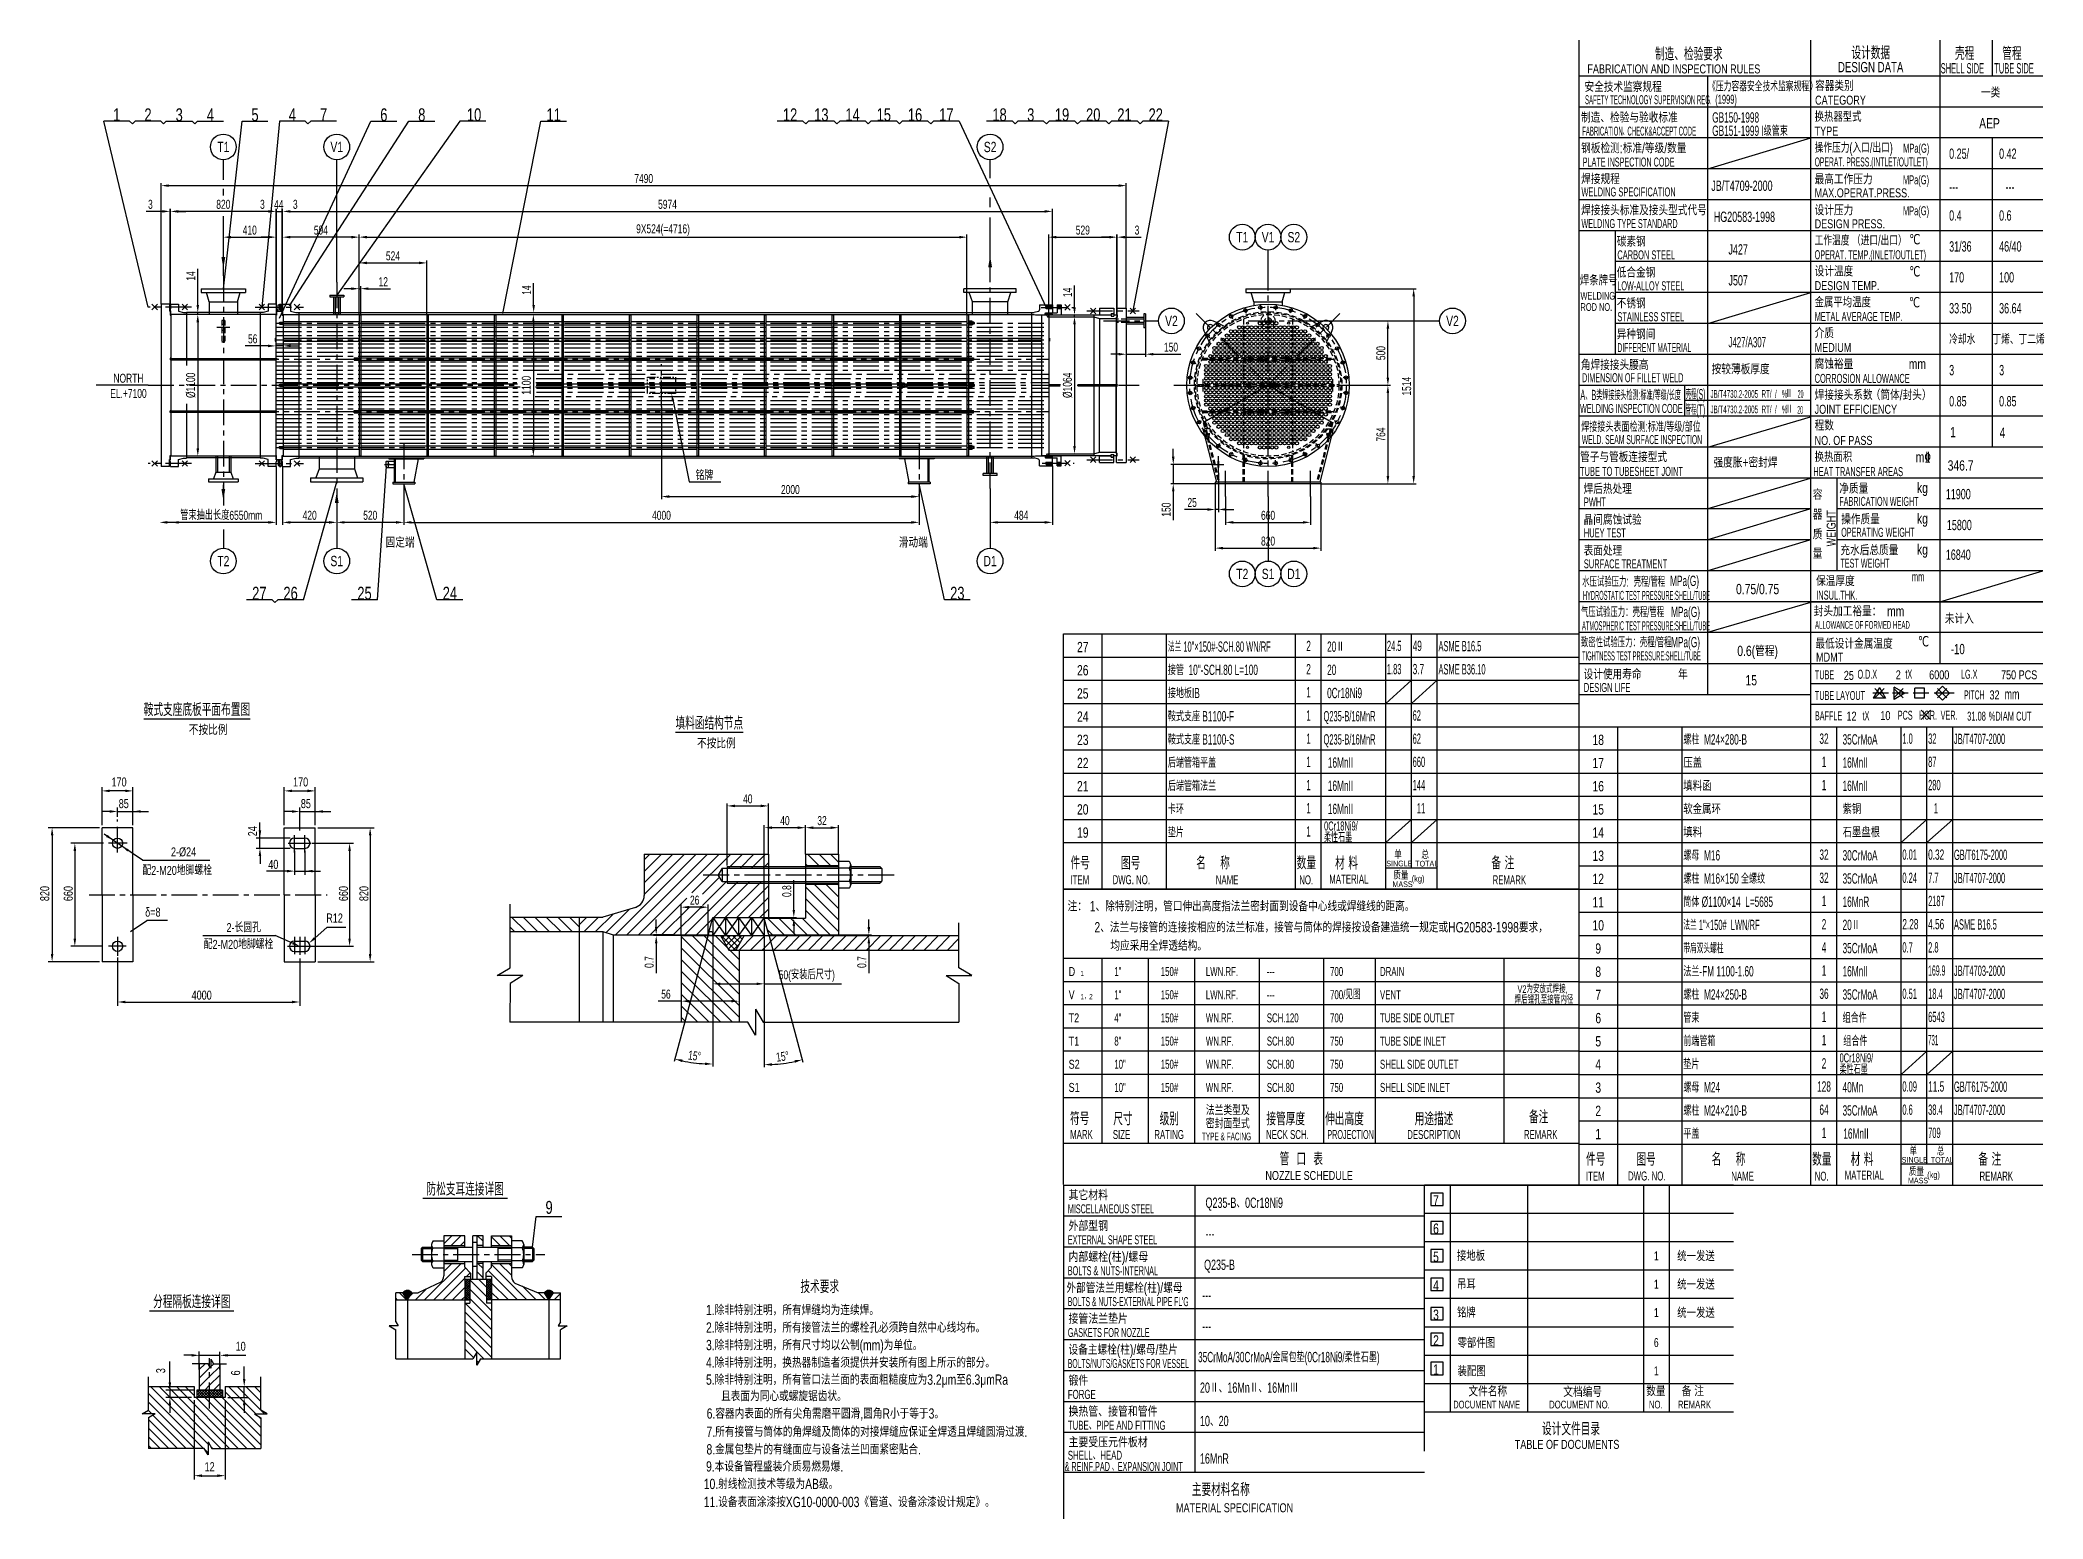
# Model space of a CAD drawing. Extents: x 54 to 831, y 10 to 584.
import ezdxf
from ezdxf.enums import TextEntityAlignment as Align

# ---------------------------------------------------------------- set-up
doc = ezdxf.new("R2010")
doc.units = 0
doc.header["$LTSCALE"] = 8
for name, pattern in [('CENTER', [2, 1.25, -0.25, 0.25, -0.25]), ('HIDDEN', [0.375, 0.25, -0.125]), ('PHANTOM', [2.5, 1.25, -0.25, 0.25, -0.25, 0.25, -0.25])]:
    doc.linetypes.add(name, pattern=pattern)
doc.layers.get('0').update_dxf_attribs({"color": 2, "linetype": 'CONTINUOUS'})
doc.layers.get('Defpoints').update_dxf_attribs({"linetype": 'CONTINUOUS'})
for name, color, linetype in [('CEN', 3, 'CENTER'), ('D', 7, 'CONTINUOUS'), ('HID', 4, 'HIDDEN'), ('OT', 1, 'CONTINUOUS'), ('PHAN', 6, 'PHANTOM')]:
    doc.layers.add(name, color=color, linetype=linetype)
doc.styles.get("Standard").update_dxf_attribs({"font": 'PV_E.shx', "width": 0.7, "bigfont": 'PV_C.shx'})
doc.dimstyles.new('STANDARD$0', dxfattribs={"dimtxt": 3.5, "dimasz": 3, "dimexe": 1, "dimexo": 0, "dimgap": 0.5, "dimtad": 1, "dimdec": 0, "dimlfac": 3, "dimrnd": 1.38778e-17, "dimzin": 0, "dimdsep": 46, "dimtxsty": 'Standard', "dimcen": -3, "dimclrd": 256, "dimclre": 256, "dimclrt": 2, "dimadec": 0, "dimazin": 0, "dimtp": 1, "dimtfac": 1, "dimtdec": 0, "dimtmove": 0, "dimatfit": 2, "dimfxl": 0, "dimtolj": 1, "dimtzin": 9, "dimlwd": -1, "dimlwe": -1, "dimarcsym": 0})
doc.dimstyles.new('STANDARD$2', dxfattribs={"dimtxt": 3.5, "dimasz": 3, "dimexe": 1.5, "dimexo": 1, "dimgap": 0.5, "dimtad": 1, "dimzin": 0, "dimdsep": 46, "dimtxsty": 'Standard', "dimcen": 0.09, "dimclrd": 7, "dimclre": 7, "dimclrt": 2, "dimadec": 0, "dimazin": 0, "dimtfac": 1, "dimtofl": 0, "dimtmove": 2, "dimatfit": 3, "dimfxl": 0, "dimtolj": 1, "dimlwd": 25, "dimlwe": 25, "dimarcsym": 0})
pattern_1 = [(135, (-78.801, -93.479), (-1.796051, -1.796051), [])]

msp = doc.modelspace()

# ---------------------------------------------------------------- texts
for s, height, width, p in [('《压力容器安全技术监察规程》', 4, 0.58, (701.0754938, 564.0770026)), ('(1999)', 3.5, 0.6, (703.8668444, 559.2684988)), ('一类', 4, 0.75, (806.939355, 561.677768)), ('GB150-1998', 4, 0.6, (702.672772, 551.9626233)), ('AEP', 4, 0.75, (806.2604903, 549.6864482)), ('GB151-1999 I级管束', 4, 0.6, (702.672772, 546.8025246)), ('0.25/', 4, 0.65, (794.612219, 537.9024189)), ('0.42', 4, 0.65, (813.9966332, 537.9024189)), ('JB/T4709-2000', 4, 0.65, (702.3201414, 525.4421633)), ('---', 4, 0.65, (794.612219, 525.0379868)), ('---', 4, 0.65, (816.469996, 525.0379868)), ('HG20583-1998', 4, 0.65, (703.2831617, 513.4030755)), ('0.4', 4, 0.65, (794.612219, 513.9024189)), ('0.6', 4, 0.65, (813.9966332, 513.9024189)), ('31/36', 4, 0.65, (794.612219, 501.9024189)), ('46/40', 4, 0.65, (813.9966332, 501.9024189)), ('J427', 4, 0.65, (708.9840973, 500.7517846)), ('J507', 4, 0.65, (708.9840973, 488.7517846)), ('170', 4, 0.65, (794.612219, 489.9024189)), ('100', 4, 0.65, (813.9966332, 489.9024189)), ('33.50', 4, 0.65, (794.612219, 477.9024189)), ('36.64', 4, 0.65, (813.9966332, 477.9024189)), ('J427/A307', 4, 0.57, (708.9840973, 464.7517846)), ('冷却水', 4, 0.65, (794.612219, 465.9024189)), ('丁烯、丁二烯', 4, 0.65, (811.422752, 465.9024189)), ('按较薄板厚度', 4, 0.75, (702.4650634, 454.2826479)), ('3', 4, 0.65, (794.612219, 453.9024189)), ('3', 4, 0.65, (813.9966332, 453.9024189)), ('Ⅲ', 3, 0.6, (731.3298702, 445.1450573)), ('20', 3, 0.4, (735.8633239, 445.1450573)), ('0.85', 4, 0.65, (794.612219, 441.8272089)), ('0.85', 4, 0.65, (813.9966332, 441.8272089)), ('Ⅲ', 3, 0.6, (731.2264885, 439.1179969)), ('20', 3, 0.4, (735.6835869, 438.9320307)), ('1', 4, 0.75, (794.9940827, 429.8272089)), ('4', 4, 0.75, (814.1829289, 429.6042679)), ('346.7', 4, 0.75, (794.0357721, 416.8924797)), ('铭牌', 3.5, 0.75, (308.2373614, 413.2444275)), ('11900', 4, 0.65, (793.3244657, 405.7799479)), ('15800', 4, 0.65, (793.7358431, 393.7765758)), ('16840', 4, 0.65, (793.32442, 382.2662821)), ('未计入', 4, 0.75, (792.9289909, 357.4152696)), ('法兰 10"×150#-SCH.80 WN/RF', 4, 0.5, (491.4703543, 346.5703645)), ('20Ⅱ', 4, 0.6, (553.2560842, 346.5703645)), ('ASME B16.5', 4, 0.5, (596.470342, 346.7700911)), ('接管  10"-SCH.80 L=100', 4, 0.6, (491.4703543, 337.5703645)), ('20', 4, 0.6, (553.2560842, 337.5703645)), ('ASME B36.10', 4, 0.5, (596.470342, 337.7700911)), ('15', 4, 0.75, (715.5947089, 333.5331548)), ('%%u鞍式支座底板平面布置图', 5, 0.75, (94.1076449, 321.6030997)), ('接地板IB', 4, 0.6, (491.4703456, 328.5703645)), ('0Cr18Ni9', 4, 0.6, (553.2560755, 328.5703645)), ('不按比例', 4, 0.75, (111.6010712, 314.2857619)), ('%%u填料函结构节点', 5, 0.75, (300.4284687, 316.360375)), ('鞍式支座 B1100-F', 4, 0.6, (491.4703465, 319.5703645)), ('Q235-B/16MnR', 4, 0.5, (551.8609673, 319.5703645)), ('%DIAM CUT', 3.5, 0.6, (809.9583496, 319.8432563)), ('不按比例', 4, 0.75, (308.7921929, 309.0430373)), ('鞍式支座 B1100-S', 4, 0.6, (491.4703465, 310.5703645)), ('Q235-B/16MnR', 4, 0.5, (551.8609673, 310.5703645)), ('螺柱  M24×280-B', 4, 0.6, (691.4703685, 310.5703645)), ('35CrMoA', 4, 0.6, (753.2560984, 310.5703645)), ('JB/T4707-2000', 4, 0.5, (796.4703562, 310.7700911)), ('后端管箱平盖', 4, 0.6, (491.4703696, 301.5703645)), ('16MnII', 4, 0.6, (553.5449718, 301.5703645)), ('压盖', 4, 0.7, (691.4703539, 301.5703645)), ('16MnII', 4, 0.6, (753.2560984, 301.5703645)), ('后端管箱法兰', 4, 0.6, (491.4703696, 292.5703645)), ('16MnII', 4, 0.6, (553.5449718, 292.5703645)), ('填料函', 4, 0.7, (691.4703539, 292.5703645)), ('16MnII', 4, 0.6, (753.2560984, 292.5703645)), ('卡环', 4, 0.6, (491.4703697, 283.5703645)), ('16MnII', 4, 0.6, (553.5449719, 283.5703645)), ('软金属环', 4, 0.7, (691.4703528, 283.5703645)), ('紫铜', 4, 0.7, (753.2560827, 283.5703645)), ('0Cr18Ni9/', 3.5, 0.6, (552.0825811, 277.2051662)), ('垫片', 4, 0.6, (491.4703697, 274.5703645)), ('柔性石墨', 3.5, 0.6, (552.0825811, 272.6568454)), ('填料', 4, 0.7, (691.4703528, 274.5703645)), ('石墨盘根', 4, 0.7, (753.2560827, 274.5703645)), ('螺母  M16', 4, 0.6, (691.4703528, 265.5703645)), ('30CrMoA', 4, 0.6, (753.2560827, 265.5703645)), ('GB/T6175-2000 ', 4, 0.5, (796.4703405, 265.7700911)), ('螺柱  M16×150 全螺纹', 4, 0.6, (691.4703685, 256.5703645)), ('35CrMoA', 4, 0.6, (753.2560984, 256.5703645)), ('JB/T4707-2000', 4, 0.5, (796.4703562, 256.7700911)), ('注： 1、除特别注明，管口伸出高度指法兰密封面到设备中心线或焊缝线的距离。', 4, 0.75, (452.5484848, 245.84433)), ('筒体 %%C1100×14  L=5685', 4, 0.6, (691.470367, 247.5703645)), ('16MnR', 4, 0.6, (753.2560984, 247.5703645)), ('2、法兰与接管的连接按相应的法兰标准，接管与筒体的焊接按设备建造统一规定或HG20583-1998要求，', 4, 0.75, (462.9879383, 237.656287)), ('法兰 1"×150#  LWN/RF', 4, 0.5, (691.470359, 238.5703645)), ('20Ⅱ', 4, 0.6, (753.2560888, 238.5703645)), ('ASME B16.5', 4, 0.5, (796.4703466, 238.7700911)), ('均应采用全焊透结构。', 4, 0.75, (469.1620034, 230.5460478)), ('带肩双头螺柱', 4, 0.5, (691.4703605, 229.5703645)), ('35CrMoA', 4, 0.6, (753.2560984, 229.5703645)), ('D', 3.5, 0.75, (452.9682377, 220.7298785)), ('1', 2, 0.75, (457.5922199, 220.7298785)), ('1"', 3.5, 0.65, (470.6903647, 220.7298785)), ('150#', 3.5, 0.65, (488.7196436, 220.7298785)), ('LWN.RF.', 3.5, 0.65, (506.2073398, 220.7298785)), ('---', 3.5, 0.65, (529.8638767, 220.7298785)), ('700', 3.5, 0.65, (554.4160588, 220.7298785)), ('DRAIN', 3.5, 0.65, (573.7737521, 220.7298785)), ('法兰-FM 1100-1.60', 4, 0.6, (691.4703685, 220.5703645)), ('16MnII', 4, 0.6, (753.2560984, 220.5703645)), ('JB/T4703-2000', 4, 0.5, (796.4703466, 220.7700911)), ('V', 3.5, 0.75, (452.9682377, 211.7298785)), ('1，2', 2, 0.75, (457.5922199, 211.7298785)), ('1"', 3.5, 0.65, (470.6903647, 211.7298785)), ('150#', 3.5, 0.65, (488.7196436, 211.7298785)), ('LWN.RF.', 3.5, 0.65, (506.2073398, 211.7298785)), ('---', 3.5, 0.65, (529.8638767, 211.7298785)), ('700/见图', 3.5, 0.65, (554.4160588, 211.7298785)), ('VENT', 3.5, 0.65, (573.7737521, 211.7298785)), ('焊后镗孔至接管内径', 3, 0.65, (625.9804904, 209.9978086)), ('V2为安放式焊接,', 3, 0.65, (627.123061, 214.1394007)), ('螺柱  M24×250-B', 4, 0.6, (691.4703685, 211.5703645)), ('35CrMoA', 4, 0.6, (753.2560984, 211.5703645)), ('JB/T4707-2000', 4, 0.5, (796.4703562, 211.7700911)), ('T2', 3.5, 0.75, (452.9682377, 202.7298785)), ('4"', 3.5, 0.65, (470.6903647, 202.7298785)), ('150#', 3.5, 0.65, (488.7196436, 202.7298785)), ('WN.RF.', 3.5, 0.65, (506.2073398, 202.7298785)), ('SCH.120', 3.5, 0.65, (529.8638767, 202.7298785)), ('700', 3.5, 0.65, (554.4160588, 202.7298785)), ('TUBE SIDE OUTLET', 3.5, 0.65, (573.7737521, 202.7298785)), ('管束', 4, 0.6, (691.4703685, 202.5703645)), ('组合件', 4, 0.6, (753.2560984, 202.5703645)), ('T1', 3.5, 0.75, (452.9682377, 193.7298785)), ('8"', 3.5, 0.65, (470.6903647, 193.7298785)), ('150#', 3.5, 0.65, (488.7196436, 193.7298785)), ('WN.RF.', 3.5, 0.65, (506.2073398, 193.7298785)), ('SCH.80', 3.5, 0.65, (529.8638767, 193.7298785)), ('750', 3.5, 0.65, (554.4160588, 193.7298785)), ('TUBE SIDE INLET', 3.5, 0.65, (573.7737521, 193.7298785)), ('前端管箱', 4, 0.6, (691.470367, 193.5703645)), ('组合件', 4, 0.6, (753.5449708, 193.5703645)), ('S2', 3.5, 0.75, (452.9682377, 184.7298785)), ('10"', 3.5, 0.65, (470.6903647, 184.7298785)), ('150#', 3.5, 0.65, (488.7196436, 184.7298785)), ('WN.RF.', 3.5, 0.65, (506.2073398, 184.7298785)), ('SCH.80', 3.5, 0.65, (529.8638767, 184.7298785)), ('750', 3.5, 0.65, (554.4160588, 184.7298785)), ('SHELL SIDE OUTLET', 3.5, 0.65, (573.7737521, 184.7298785)), ('垫片', 4, 0.6, (691.4703685, 184.5703645)), ('柔性石墨', 3.5, 0.6, (752.08258, 182.6568454)), ('0Cr18Ni9/', 3.5, 0.6, (752.08258, 187.2051662)), ('S1', 3.5, 0.75, (452.9682377, 175.7298785)), ('10"', 3.5, 0.65, (470.6903647, 175.7298785)), ('150#', 3.5, 0.65, (488.7196436, 175.7298785)), ('WN.RF.', 3.5, 0.65, (506.2073398, 175.7298785)), ('SCH.80', 3.5, 0.65, (529.8638767, 175.7298785)), ('750', 3.5, 0.65, (554.4160588, 175.7298785)), ('SHELL SIDE INLET', 3.5, 0.65, (573.7737521, 175.7298785)), ('螺母  M24', 4, 0.6, (691.4703685, 175.5703645)), ('40Mn', 4, 0.6, (753.2560984, 175.5703645)), ('GB/T6175-2000', 4, 0.5, (796.4703562, 175.7700911)), ('螺柱  M24×210-B', 4, 0.6, (691.4703685, 166.5703645)), ('JB/T4707-2000', 4, 0.5, (796.4703562, 166.7700911)), ('35CrMoA', 4, 0.6, (753.2560984, 166.5703645)), ('平盖', 4, 0.6, (691.4703685, 157.5703645)), ('16MnII', 4, 0.6, (753.5449708, 157.5703645)), ('%%u 防松支耳连接详图 ', 5, 0.75, (202.4377046, 135.5025356)), ('Q235-B、0Cr18Ni9', 4, 0.65, (506.0758536, 130.7306474)), ('---', 4, 0.65, (506.0758536, 118.7306474)), ('Q235-B', 4, 0.65, (505.5203574, 106.6571471)), ('接地板', 4, 0.7, (603.6478837, 110.1723057)), ('1', 3.5, 0.7, (680.0795978, 110.3439124)), ('统一发送', 4, 0.7, (689.1013282, 110.0594791)), ('技术要求 ', 5, 0.75, (348.8951722, 97.6422166)), ('吊耳', 4, 0.7, (603.6478837, 99.1723057)), ('1', 3.5, 0.7, (680.0795978, 99.3439124)), ('统一发送', 4, 0.7, (689.1013282, 99.0594791)), ('%%U 分程隔板连接详图 ', 5, 0.75, (96.3445229, 91.8019256)), ('---', 4, 0.65, (504.8129051, 94.8408063)), ('铭牌', 4, 0.7, (603.6478837, 88.1723057)), ('1', 3.5, 0.7, (680.0795978, 88.3439124)), ('统一发送', 4, 0.7, (689.1013282, 88.0594791)), ('---', 4, 0.65, (504.8129051, 82.8408063)), ('零部件图', 4, 0.7, (603.8604164, 76.3916369)), ('6', 3.5, 0.7, (680.0609157, 76.7270985)), ('35CrMoA/30CrMoA/金属包垫(0Cr18Ni9/柔性石墨)', 4, 0.6, (503.1770832, 70.8408063)), ('20Ⅱ、16MnⅡ、16MnⅢ', 4, 0.65, (503.9260025, 58.9585663)), ('10、20', 4, 0.65, (503.9260025, 46.0212477)), ('16MnR', 4, 0.65, (503.9260025, 31.4585663))]:
    msp.add_text(s, height=height, dxfattribs=dict(width=width)).set_placement(p)
for s, height, width, p in [('1', 5, 0.75, (83.636039, 552.5)), ('2', 5, 0.75, (95.7573593, 552.5)), ('3', 5, 0.75, (107.8786797, 552.5)), ('4', 5, 0.75, (120, 552.5)), ('5', 5, 0.75, (137.2930409, 552.5)), ('4', 5, 0.75, (151.774747, 552.5)), ('7', 5, 0.75, (163.8960674, 552.5)), ('6', 5, 0.75, (187.2670599, 552.5)), ('8', 5, 0.75, (201.998004, 552.5)), ('10', 5, 0.75, (222.2914306, 552.5)), ('11', 5, 0.75, (253.173684, 552.5)), ('12', 5, 0.75, (344.9018042, 552.5)), ('13', 5, 0.75, (357.0231246, 552.5)), ('14', 5, 0.75, (369.1444449, 552.5)), ('15', 5, 0.75, (381.2657653, 552.5)), ('16', 5, 0.75, (393.3870856, 552.5)), ('17', 5, 0.75, (405.5084059, 552.5)), ('18', 5, 0.75, (426.1558923, 552.5)), ('3', 5, 0.75, (438.2772127, 552.5)), ('19', 5, 0.75, (450.398533, 552.5)), ('20', 5, 0.75, (462.5198534, 552.5)), ('21', 5, 0.75, (474.6411737, 552.5)), ('22', 5, 0.75, (486.7624941, 552.5)), ('0.75/0.75', 4, 0.75, (720.2875991, 368.9167938)), ('27', 5, 0.75, (138.972825, 366.8)), ('26', 5, 0.75, (151.0941453, 366.8)), ('25', 5, 0.75, (179.7769621, 366.8)), ('24', 5, 0.75, (212.8967497, 366.8)), ('23', 5, 0.75, (409.7902911, 366.8)), ('27', 4, 0.75, (458.4480695, 346.4034414)), ('0.6(管程)', 4, 0.75, (720.2875991, 344.9167938)), ('-10', 4, 0.7, (797.9626959, 345.6317343)), ('26', 4, 0.75, (458.4480695, 337.4034414)), ('25', 4, 0.75, (458.4480695, 328.4034414)), ('24', 4, 0.75, (458.4480695, 319.4034414)), ('23', 4, 0.75, (458.4480695, 310.4034414)), ('18', 4, 0.75, (658.4480685, 310.4034414)), ('22', 4, 0.75, (458.4480695, 301.4034414)), ('17', 4, 0.75, (658.4480685, 301.4034414)), ('21', 4, 0.75, (458.4480695, 292.4034414)), ('16', 4, 0.75, (658.4480685, 292.4034414)), ('20', 4, 0.75, (458.4480695, 283.4034414)), ('15', 4, 0.75, (658.4480685, 283.4034414)), ('19', 4, 0.75, (458.4480686, 274.4034414)), ('14', 4, 0.75, (658.4480685, 274.4034414)), ('13', 4, 0.75, (658.4480685, 265.4034414)), ('12', 4, 0.75, (658.4480685, 256.4034414)), ('11', 4, 0.75, (658.4480685, 247.4034414)), ('10', 4, 0.75, (658.4480685, 238.4034414)), ('9', 4, 0.75, (658.4480685, 229.4034414)), ('8', 4, 0.75, (658.4480685, 220.4034414)), ('7', 4, 0.75, (658.4480685, 211.4034414)), ('6', 4, 0.75, (658.4480685, 202.4034414)), ('5', 4, 0.75, (658.4480685, 193.4034414)), ('4', 4, 0.75, (658.4480685, 184.4034414)), ('3', 4, 0.75, (658.4480685, 175.4034414)), ('2', 4, 0.75, (658.4480685, 166.4034414)), ('1', 4, 0.75, (658.4480685, 157.4034414)), ('9', 5, 0.75, (251.3910337, 128.4370823))]:
    msp.add_text(s, height=height, dxfattribs=dict(width=width)).set_placement(p, align=Align.CENTER)
for s, height, width, p in [('T1', 4, 0.75, (125, 542.5)), ('V1', 4, 0.75, (169, 542.5)), ('S2', 4, 0.75, (422.5, 542.5)), ('T1', 4, 0.75, (520.35, 507.5)), ('V1', 4, 0.75, (530.35, 507.5)), ('S2', 4, 0.75, (540.35, 507.5)), ('V2', 4, 0.75, (492.85, 475)), ('V2', 4, 0.75, (601.9053622, 475)), ('强度胀+密封焊', 4, 0.75, (715.569763, 420.2676775)), ('T2', 4, 0.75, (125, 381.8)), ('S1', 4, 0.75, (169, 381.8)), ('D1', 4, 0.75, (422.5, 381.8)), ('T2', 4, 0.75, (520.35, 376.8)), ('S1', 4, 0.75, (530.35, 376.8)), ('D1', 4, 0.75, (540.35, 376.8)), ('2', 4, 0.6, (546.0545145, 348.8534319)), ('2', 4, 0.6, (546.0545145, 339.8534319)), ('1', 4, 0.6, (546.0545059, 330.8534319)), ('1', 4, 0.6, (546.0545068, 321.8534319)), ('1', 4, 0.6, (546.0545068, 312.8534319)), ('32', 4, 0.6, (746.0545288, 312.8534319)), ('1', 4, 0.6, (546.0545298, 303.8534319)), ('1', 4, 0.6, (746.0545288, 303.8534319)), ('1', 4, 0.6, (546.0545298, 294.8534319)), ('1', 4, 0.6, (746.0545288, 294.8534319)), ('1', 4, 0.6, (546.0545299, 285.8534319)), ('1', 4, 0.6, (546.0545299, 276.8534319)), ('32', 4, 0.6, (746.0545131, 267.8534319)), ('32', 4, 0.6, (746.0545288, 258.8534319)), ('1', 4, 0.6, (746.0545288, 249.8534319)), ('2', 4, 0.6, (746.0545192, 240.8534319)), ('4', 4, 0.6, (746.0545288, 231.8534319)), ('1', 4, 0.6, (746.0545288, 222.8534319)), ('36', 4, 0.6, (746.0545288, 213.8534319)), ('1', 4, 0.6, (746.0545288, 204.8534319)), ('1', 4, 0.6, (746.0545288, 195.8534319)), ('2', 4, 0.6, (746.0545288, 186.8534319)), ('128', 4, 0.6, (746.0545288, 177.8534319)), ('64', 4, 0.6, (746.0545288, 168.8534319)), ('1', 4, 0.6, (746.0545288, 159.8534319)), ('10', 3.5, 0.75, (131.7205217, 77.0131199)), ('12', 3.5, 0.75, (119.6829411, 30.296446))]:
    msp.add_text(s, height=height, dxfattribs=dict(width=width)).set_placement(p, align=Align.MIDDLE)
at = {"color": 0, "width": 0.48}
for p in [(702.0204252, 445.1450573), (702.0152854, 439.1450573)]:
    msp.add_text('JB/T4730.2-2005  RT/  /   %', height=3, dxfattribs=at).set_placement(p)
at = {"color": 2}
for s, width, p in [('24.5', 0.5, (576.4533742, 346.8561779)), ('49', 0.6, (586.4533742, 346.8561779)), ('1.83', 0.5, (576.4533742, 337.8561779)), ('3.7', 0.6, (586.4533742, 337.8561779)), ('62', 0.45, (586.4533895, 319.8561779)), ('62', 0.45, (586.4533895, 310.8561779)), ('1.0', 0.5, (776.4533885, 310.8561779)), ('32', 0.5, (786.4533885, 310.8561779)), ('660', 0.5, (586.4533895, 301.8561779)), ('87', 0.5, (786.4533885, 301.8561779)), ('144', 0.5, (586.4533895, 292.8561779)), ('280', 0.5, (786.4533885, 292.8561779)), ('11', 0.5, (588.0930098, 283.8561779)), ('1', 0.5, (788.6964995, 283.8561779)), ('0.01', 0.5, (776.4533804, 265.8561779)), ('0.32', 0.6, (786.4533728, 265.8561779)), ('0.24', 0.5, (776.4533885, 256.8561779)), ('7.7', 0.5, (786.4533885, 256.8561779)), ('2187', 0.45, (786.4533885, 247.8561779)), ('2.28', 0.6, (776.4533789, 238.8561779)), ('4.56', 0.6, (786.4533789, 238.8561779)), ('0.7', 0.5, (776.4533885, 229.8561779)), ('2.8', 0.5, (786.4533885, 229.8561779)), ('169.9', 0.4, (786.4533789, 220.8561779)), ('0.51', 0.5, (776.4533885, 211.8561779)), ('18.4', 0.5, (786.4533885, 211.8561779)), ('6543', 0.5, (786.4533885, 202.8561779)), ('731', 0.35, (786.4533885, 193.8561779)), ('0.09', 0.5, (776.4533885, 175.8561779)), ('11.5', 0.6, (786.4533885, 175.8561779)), ('0.6', 0.5, (776.4533885, 166.8561779)), ('38.4', 0.5, (786.4533885, 166.8561779)), ('709', 0.5, (786.4533885, 157.8561779)), ('1.除非特别注明，所有焊缝均为连续焊。', 0.75, (312.2811578, 89.1000706)), ('2.除非特别注明，所有接管法兰的螺栓孔必须跨自然中心线均布。', 0.75, (312.2811578, 82.3053924)), ('3.除非特别注明，所有尺寸均以公制(mm)为单位。', 0.75, (312.2811578, 75.5046186)), ('4.除非特别注明，换热器制造者须提供并安装所有图上所示的部分。', 0.75, (312.2811578, 68.7093011)), ('5.除非特别注明，所有管口法兰面的表面粗糙度应为3.2μm至6.3μmRa', 0.75, (312.2811578, 62.0873993)), ('且表面为同心或螺旋锯齿状。', 0.75, (318.1217517, 55.709672)), ('6.容器内表面的所有尖角需磨平圆滑,圆角R小于等于3。', 0.75, (312.5369061, 48.9210622)), ('8.金属包垫片的有缝面应与设备法兰凹面紧密贴合.', 0.75, (312.4617851, 35.0213636)), ('7.所有接管与筒体的角焊缝及筒体的对接焊缝应保证全焊透且焊缝圆滑过渡.', 0.75, (312.4841901, 41.8674175)), ('9.本设备管程盛装介质易燃易爆.', 0.75, (312.2973517, 28.3978432)), ('10.射线检测技术等级为AB级。', 0.75, (311.4142127, 21.5987563)), ('11.设备表面涂漆按XG10-0000-003《管道、设备涂漆设计规定》。', 0.75, (311.4142127, 14.5987563))]:
    msp.add_text(s, height=4, dxfattribs=dict(at, width=width)).set_placement(p)
for s, width, p in [('25', 0.75, (757.6372826, 335.6649677)), ('2', 0.75, (775.8489086, 335.8771069)), ('6000', 0.75, (794.6677945, 335.8771069)), ('750 PCS ', 0.75, (829.7666031, 335.8771069)), ('32', 0.75, (814.1683787, 328.0677334)), ('12', 0.75, (758.6856854, 319.8405818)), ('10', 0.75, (771.8161006, 320.052721)), ('31.08', 0.6, (808.8569402, 319.8405818))]:
    msp.add_text(s, height=3.5, dxfattribs=dict(width=width)).set_placement(p, align=Align.RIGHT)
at = {"width": 0.75}
for s, p in [('170', (81.6195268, 296.0416097)), ('170', (152.0567813, 296.0416097)), ('85', (84.4097205, 287.642039)), ('85', (155.0657237, 287.642039)), ('2-%%c24', (104.6845041, 268.9027071)), ('40', (142.4389072, 264.0610507)), ('配2-M20地脚螺栓', (93.5869002, 261.6978042)), ('δ=8', (94.6817401, 245.5199623)), ('2-长圆孔', (126.2309508, 239.5123681)), ('R12', (164.9354401, 243.2490509)), ('配2-M20地脚螺栓', (117.3965508, 232.9962255)), ('4000', (112.6888783, 213.3107092))]:
    msp.add_text(s, height=3.5, dxfattribs=at).set_placement(p, align=Align.MIDDLE_LEFT)
for s, p in [('24', (136.3475923, 274.9645)), ('820', (55.688323, 249.7978492)), ('660', (64.8183095, 249.7978492)), ('660', (171.5831819, 249.7978492)), ('820', (179.5287695, 249.7978492))]:
    msp.add_text(s, height=3.5, rotation=90, dxfattribs=at).set_placement(p, align=Align.MIDDLE_LEFT)
msp.add_text('3', height=3.5, rotation=90, dxfattribs=at).set_placement((100.6887635, 67.5437136), align=Align.MIDDLE_CENTER)
msp.add_text('6', height=3.5, rotation=90, dxfattribs=at).set_placement((129.7374232, 66.6804442), align=Align.MIDDLE)
at = {"color": 2, "char_height": 3.5, "attachment_point": 5}
for s, insert in [('3', (140.15294, 520.2153543)), ('\\A1;44', (146.53864, 520.2153543)), ('3', (152.9171581, 520.2153543)), ('管束抽出长度6550mm', (124.1586612, 399.5153543))]:
    msp.add_mtext(s, dxfattribs=dict(at, insert=insert))
at = {"color": 2, "insert": (242.6828353, 486.9475806), "char_height": 3.5, "attachment_point": 5, "rotation": 90}
msp.add_mtext('\\A1;14', dxfattribs=at)
at = {"layer": 'D'}
for s, height, width, p in [('制造、检验要求', 5, 0.75, (680.4763345, 576.0615801)), ('DESIGN DATA', 4, 0.7, (751.4703231, 571.496712)), ('设计数据', 5, 0.75, (756.6887746, 576.514003)), ('SHELL SIDE', 4, 0.5, (791.3336816, 571.044289)), ('壳程', 5, 0.75, (796.8720855, 576.2785061)), ('TUBE SIDE', 4, 0.5, (812.1195639, 571.044289)), ('管程', 5, 0.75, (815.2353834, 576.2785061)), ('安全技术监察规程', 4, 0.75, (653.1200733, 563.8511405)), ('FABRICATION AND INSPECTION RULES', 3.5, 0.75, (654.2457228, 571.0512839)), ('容器类别', 4, 0.75, (742.587803, 564.2655091)), ('SAFETY TECHNOLOGY SUPERVISION REG.', 3.5, 0.4, (653.328368, 559.0949505)), ('CATEGORY', 3.5, 0.75, (742.587803, 558.9347115)), ('制造、检验与验收标准', 4, 0.75, (651.784928, 551.964656)), ('换热器型式', 4, 0.7, (742.4126076, 552.2655091)), ('钢板检测:标准/等级/数量', 4, 0.75, (651.8324898, 540.0757659)), ('FABRICATION、CHECK&ACCEPT CODE', 3.5, 0.4, (652.2237024, 546.9089418)), ('TYPE', 3.5, 0.75, (742.4126076, 546.9347115)), ('操作压力(入口/出口)', 4, 0.65, (742.4175483, 540.2655091)), ('PLATE INSPECTION CODE', 3.5, 0.5, (652.4422688, 534.9089418)), ('OPERAT. PRESS.(INTLET/OUTLET)', 3.5, 0.45, (742.4175483, 534.9347115)), ('MPa(G)', 3.5, 0.6, (776.7587377, 540.2655123)), ('焊接规程', 4, 0.75, (651.8324898, 528.0757659)), ('最高工作压力', 4, 0.75, (742.4175027, 527.9901268)), ('MPa(G)', 3.5, 0.6, (776.6726664, 527.9901299)), ('WELDING SPECIFICATION', 3.5, 0.6, (651.9325554, 523.3056831)), ('MAX.OPERAT.PRESS.', 3.5, 0.75, (742.4175483, 522.9347115)), ('焊接接头标准及接头型式代号', 4, 0.75, (651.8324898, 515.9933541)), ('WELDING TYPE STANDARD', 3.5, 0.5, (651.9357067, 511.0330943)), ('设计压力', 4, 0.75, (742.4175027, 515.9901268)), ('DESIGN PRESS.', 3.5, 0.75, (742.4175483, 510.9347115)), ('MPa(G)', 3.5, 0.6, (776.6726664, 515.9901299)), ('碳素钢', 4, 0.75, (665.630202, 503.8078914)), ('工作温度 （进口/出口）', 4, 0.65, (742.4175483, 504.2655091)), (' ℃', 4, 0.75, (778.0290719, 504.7204769)), ('CARBON STEEL', 3.5, 0.6, (665.8719561, 498.873013)), ('OPERAT. TEMP.(INLET/OUTLET)', 3.5, 0.5, (742.4175483, 498.9347115)), ('焊条牌号', 4, 0.7, (651.3308103, 488.800365)), ('低合金钢', 4, 0.75, (665.630202, 491.8078914)), ('LOW-ALLOY STEEL', 3.5, 0.5, (665.8719561, 486.873013)), ('设计温度', 4, 0.75, (742.4175483, 492.2655091)), ('DESIGN TEMP.', 3.5, 0.75, (742.4175483, 486.9347115)), (' ℃', 4, 0.75, (778.0290719, 492.2655091)), ('WELDING', 3, 0.6, (651.5584582, 483.2456678)), ('ROD NO.', 3, 0.6, (651.5584582, 478.8805313)), ('不锈钢', 4, 0.75, (665.630202, 479.8078914)), ('金属平均温度', 4, 0.7, (742.4126076, 480.2655091)), (' ℃', 4, 0.75, (777.9476142, 480.2655091)), ('STAINLESS STEEL', 3.5, 0.6, (665.8719561, 474.873013)), ('METAL AVERAGE TEMP.', 3.5, 0.6, (742.4126076, 474.9347115)), ('异种钢间', 4, 0.75, (665.630202, 467.8078914)), ('DIFFERENT MATERIAL', 3.5, 0.45, (665.8719561, 462.873013)), ('介质', 4, 0.75, (742.4175483, 468.2655091)), ('MEDIUM', 3.5, 0.75, (742.4175483, 462.9347115)), ('角焊接接头腰高', 4, 0.75, (651.7095062, 455.927721)), ('腐蚀裕量', 4, 0.75, (742.4175027, 456.2655091)), ('mm', 4, 0.75, (778.9524941, 456.2655091)), ('DIMENSION OF FILLET WELD', 3.5, 0.55, (652.1705881, 451.2106703)), ('CORROSION ALLOWANCE', 3.5, 0.6, (742.4175027, 450.9347115)), ('A、B类焊接接头检测:标准/等级/长度', 4, 0.45, (651.5171786, 444.2431299)), ('壳程(S)', 4, 0.4, (692.3517749, 444.553016)), ('管程(T)', 4, 0.4, (692.3517749, 438.5672768)), ('焊接接头系数', 4, 0.75, (742.4175027, 444.2655091)), ('（筒体/封头）', 4, 0.75, (764.1791579, 444.2655091)), ('WELDING INSPECTION CODE', 3.5, 0.5, (651.4043351, 439.2671462)), ('焊接接头表面检测:标准/等级/部位', 4, 0.6, (651.8615188, 431.9292609)), ('JOINT EFFICIENCY', 3.5, 0.75, (742.4175027, 438.9347115)), ('程数', 4, 0.75, (742.4175027, 432.4406316)), ('WELD. SEAM SURFACE INSPECTION', 3.5, 0.45, (652.0845087, 427.1749484)), ('NO. OF PASS', 3.5, 0.75, (742.412562, 426.8595015)), ('管子与管板连接型式', 4, 0.75, (651.3928346, 420.1797325)), ('换热面积', 4, 0.7, (742.412562, 420.1823342)), ('m%%132', 4, 0.75, (781.6413732, 420.130537)), ('TUBE TO TUBESHEET JOINT', 3.5, 0.6, (651.3764913, 414.8541043)), ('焊后热处理', 4, 0.75, (652.7761595, 407.8386119)), ('HEAT TRANSFER AREAS', 3.5, 0.6, (741.9227923, 414.7442124)), ('净质量', 4, 0.75, (751.9920375, 407.9534084)), ('kg', 4, 0.75, (782.122978, 408.2060493)), ('PWHT', 3.5, 0.6, (652.8718833, 402.9625716)), ('容', 4, 0.75, (741.6952321, 405.5785528)), ('FABRICATION WEIGHT', 3.5, 0.55, (751.9920375, 403.1983816)), ('晶间腐蚀试验', 4, 0.75, (652.7761595, 395.8386119)), ('器', 4, 0.75, (741.6952321, 397.87473)), ('操作质量', 4, 0.75, (752.7216947, 396.0286184)), ('kg', 4, 0.75, (782.122978, 396.2812593)), ('HUEY TEST', 3.5, 0.6, (652.8718833, 390.9625716)), ('质', 4, 0.75, (741.6952321, 390.1709072)), ('OPERATING WEIGHT', 3.5, 0.5, (752.7216947, 391.1983816)), ('表面处理', 4, 0.75, (652.7761595, 383.8386119)), ('SURFACE TREATMENT', 3.5, 0.6, (652.8718833, 378.9625716)), ('量', 4, 0.75, (741.6952321, 382.6752961)), ('TEST WEIGHT', 3.5, 0.55, (752.4099294, 379.1983816)), ('充水后总质量', 4, 0.75, (752.4099294, 384.0286184)), ('kg', 4, 0.75, (782.122978, 384.2812593)), ('水压试验压力:', 4, 0.55, (652.2147745, 371.8242735)), ('壳程/管程', 4, 0.55, (672.1706699, 371.8242735)), ('MPa(G)', 4, 0.6, (686.3401745, 372.1011462)), ('保温厚度', 4, 0.75, (742.9681701, 372.0835351)), ('mm', 3.5, 0.6, (780.1307833, 373.9541465)), ('HYDROSTATIC TEST PRESSURE:SHELL/TUBE', 3.5, 0.38, (652.5393282, 366.7184608)), ('INSUL.THK.', 3.5, 0.6, (743.0055979, 366.8066572)), ('气压试验压力：壳程/管程', 4, 0.55, (651.7385213, 360.0485863)), ('ATMOSPHERIC TEST PRESSURE:SHELL/TUBE', 3.5, 0.38, (652.1794277, 354.9427737)), ('MPa(G)', 4, 0.6, (686.7208743, 360.0485863)), ('封头加工裕量：  mm', 4, 0.75, (742.0597987, 360.3068474)), ('ALLOWANCE OF FORMED HEAD', 3, 0.47, (742.5629729, 355.5002108)), ('致密性试验压力：壳程/管程', 4, 0.55, (651.7385213, 348.3195079)), ('MPa(G)', 4, 0.6, (686.7208743, 348.3195079)), ('最低设计金属温度', 4, 0.75, (742.7216949, 347.7311729)), (' ℃', 4, 0.75, (781.4430628, 348.6751731)), ('TIGHTNESS TEST PRESSURE:SHELL/TUBE', 3.5, 0.38, (652.1794277, 343.2136952)), ('MDMT', 3.5, 0.75, (742.9602687, 342.7638389)), ('设计使用寿命', 4, 0.75, (652.7761595, 335.8398977)), ('DESIGN LIFE', 3.5, 0.6, (652.8718833, 330.9638574)), ('年', 4, 0.75, (689.4199054, 335.8398977)), ('TUBE', 3.5, 0.55, (742.5288284, 335.8957593)), ('   O.D.X ', 3.5, 0.55, (756.7279766, 336.1078986)), ('tX', 3.5, 0.55, (777.6290347, 336.1078986)), ('LG.X', 3.5, 0.55, (799.2141294, 336.1078986)), ('TUBE LAYOUT', 3.5, 0.55, (742.5288284, 327.8676797)), ('PITCH', 3.5, 0.45, (800.4085827, 328.0798189)), ('mm', 4, 0.65, (816.1074124, 328.0798189)), ('BAFFLE', 3.5, 0.55, (742.5288284, 319.9917062)), ('tX', 3.5, 0.55, (761.0285537, 319.9917062)), ('PCS', 3.5, 0.55, (774.6832783, 320.2038454)), ('HOR.', 3.5, 0.55, (782.8834643, 320.2038454)), ('VER.', 3.5, 0.55, (791.3045501, 320.2038454)), ('件号 ', 5, 0.75, (453.7037481, 262.0828762)), ('图号', 5, 0.75, (473.2784711, 262.0491963)), ('名    称 ', 5, 0.75, (502.4634615, 262.0828762)), ('数量 ', 5, 0.75, (541.4491539, 262.0828762)), ('材 料 ', 5, 0.75, (556.3685654, 262.0263362)), ('SINGLE', 2.2, 0.75, (576.217163, 263.2945935)), ('单', 3, 0.75, (579.2732543, 266.1980091)), ('TOTAL', 2.2, 0.75, (587.4832598, 263.2410155)), ('总', 3, 0.75, (589.8249865, 266.1573749)), ('备 注 ', 5, 0.75, (616.9876779, 262.0828762)), ('ITEM', 3.5, 0.65, (453.6734103, 256.3054264)), ('DWG. NO.', 3.5, 0.65, (470.0145897, 256.3668774)), ('NAME', 3.5, 0.65, (510.0456013, 256.3054264)), ('NO.', 3.5, 0.65, (542.4363562, 256.3054264)), ('MATERIAL', 3.5, 0.65, (554.0899931, 256.6263212)), ('MASS', 2.2, 0.75, (578.623353, 255.255069)), ('质量 ', 3, 0.75, (578.9887017, 258.2266523)), ('(kg)', 2.5, 0.75, (586.1012356, 257.297559)), ('REMARK', 3.5, 0.65, (617.4517077, 256.3054264)), ('符号', 5, 0.75, (453.5156097, 162.8641136)), ('尺寸  ', 5, 0.75, (470.2897029, 162.7804348)), ('级别', 5, 0.75, (488.2897029, 162.7804348)), ('密封面型式  ', 3.5, 0.75, (506.1994648, 161.5805825)), ('法兰类型及  ', 3.5, 0.75, (506.1994648, 166.7730063)), ('接管厚度', 5, 0.75, (529.6929518, 162.7804348)), ('伸出高度', 5, 0.75, (552.496429, 162.7804348)), ('用途描述', 5, 0.75, (587.2331315, 162.7804348)), ('备注', 5, 0.75, (631.6077963, 163.489046)), ('MARK', 3.5, 0.65, (453.5594397, 157.4777566)), ('SIZE', 3.5, 0.65, (470.1238851, 157.4573701)), ('RATING', 3.5, 0.65, (486.210511, 157.4573701)), ('TYPE & FACING', 3, 0.5, (504.6775691, 156.9574191)), ('NECK SCH.', 3.5, 0.65, (529.583224, 157.4573701)), ('PROJECTION', 3.5, 0.5, (553.3559157, 157.4573701)), ('DESCRIPTION', 3.5, 0.65, (584.3394989, 157.4573701)), ('REMARK', 3.5, 0.65, (629.60502, 157.4777566)), ('管  口  表 ', 5, 0.75, (534.820806, 147.2211029)), ('件号 ', 5, 0.75, (653.703747, 147.0828762)), ('图号', 5, 0.75, (673.27847, 147.0491963)), ('名    称 ', 5, 0.75, (702.4634605, 147.0828762)), ('数量 ', 5, 0.75, (741.4491528, 147.0828762)), ('材 料 ', 5, 0.75, (756.3685644, 147.0263362)), ('SINGLE', 2.2, 0.75, (776.2171619, 148.2945935)), ('单', 3, 0.75, (779.2732532, 151.1980091)), ('TOTAL', 2.2, 0.75, (787.4832587, 148.2410155)), ('总', 3, 0.75, (789.8249855, 151.1573749)), ('备 注 ', 5, 0.75, (805.929364, 147.0828762)), ('NOZZLE SCHEDULE', 3.5, 0.75, (529.3168595, 141.5571347)), ('ITEM', 3.5, 0.65, (653.6734093, 141.3054264)), ('DWG. NO.', 3.5, 0.65, (670.0145886, 141.3668774)), ('NAME', 3.5, 0.65, (710.0456002, 141.3054264)), ('NO.', 3.5, 0.65, (742.4363551, 141.3054264)), ('MATERIAL', 3.5, 0.65, (754.089992, 141.6263212)), ('MASS', 2.2, 0.75, (778.623352, 140.255069)), ('质量 ', 3, 0.75, (778.9887006, 143.2266523)), ('(kg)', 2.5, 0.75, (786.1012345, 142.297559)), ('REMARK', 3.5, 0.65, (806.3933938, 141.3054264)), ('MISCELLANEOUS STEEL', 3.5, 0.55, (452.6600776, 128.6090539)), ('其它材料', 4, 0.8, (452.9235126, 133.7148665)), ('外部型钢', 4, 0.8, (452.9235126, 121.7148665)), ('EXTERNAL SHAPE STEEL', 3.5, 0.55, (452.6600776, 116.6090539)), ('内部螺栓(柱)/螺母', 4, 0.8, (452.9235126, 109.7148665)), ('外部管法兰用螺栓(柱)/螺母', 4, 0.75, (452.1159936, 97.7148665)), ('BOLTS & NUTS-INTERNAL', 3.5, 0.55, (452.6600776, 104.6090539)), ("BOLTS & NUTS-EXTERNAL PIPE FL'G", 3.5, 0.45, (452.6600776, 92.6090539)), ('接管法兰垫片', 4, 0.8, (452.9235126, 85.7148665)), ('GASKETS FOR NOZZLE', 3.5, 0.55, (452.6600776, 80.6090539)), ('设备主螺栓(柱)/螺母/垫片', 4, 0.75, (452.9235126, 73.7148665)), ('BOLTS/NUTS/GASKETS FOR VESSEL', 3.5, 0.45, (452.6600776, 68.6090539)), ('锻件', 4, 0.8, (452.9235126, 61.7148665)), ('FORGE', 3.5, 0.65, (452.6600776, 56.6090539)), ('TUBE、PIPE AND FITTING', 3.5, 0.65, (452.6600776, 44.6090539)), ('换热管、接管和管件', 4, 0.8, (452.9235126, 49.7148665)), ('主要受压元件板材', 4, 0.8, (452.9235126, 37.7886629)), ('& REINF.PAD 、EXPANSION JOINT', 3.5, 0.5, (451.4173774, 28.5961075)), ('SHELL、HEAD ', 3.5, 0.65, (452.6600776, 32.974761)), ('主要材料名称', 5, 0.75, (500.7719328, 18.8741172)), ('MATERIAL SPECIFICATION', 3.5, 0.75, (494.6339579, 12.5936778))]:
    msp.add_text(s, height=height, dxfattribs=dict(at, width=width)).set_placement(p)
at = {"layer": 'D', "width": 0.75}
msp.add_text(' WEIGHT', height=3.5, rotation=90, dxfattribs=at).set_placement((750.5832024, 386.5094541))
at = {"layer": 'PHAN'}
for s, height, width, p in [('固定端', 4, 0.75, (187.9554151, 387.0374384)), ('滑动端', 4, 0.75, (387.0906075, 387.0374384)), ('装配图', 4, 0.7, (603.8604164, 65.3916369)), ('1', 3.5, 0.7, (680.0609157, 65.7270985))]:
    msp.add_text(s, height=height, dxfattribs=dict(at, width=width)).set_placement(p)
at = {"layer": 'PHAN', "char_height": 3.5, "attachment_point": 5}
for s, insert in [('NORTH', (88.1817058, 452.7153543)), ('EL.+7100', (88.1817058, 446.8124626))]:
    msp.add_mtext(s, dxfattribs=dict(at, insert=insert))

# ---------------------------------------------------------------- blocks, each defined once
blk = doc.blocks.new('TABLE')
at = {"layer": 'D', "color": 7}
for p, q in [((593.55, 136.4), (593.55, 131.6)), ((598.35, 136.4), (593.55, 136.4)), ((598.35, 131.6), (598.35, 136.4)), ((593.55, 131.6), (598.35, 131.6)), ((593.55, 125.45), (593.55, 120.65)), ((598.35, 125.45), (593.55, 125.45)), ((598.35, 120.65), (598.35, 125.45)), ((593.55, 120.65), (598.35, 120.65)), ((593.55, 114.55), (593.55, 109.75)), ((598.35, 114.55), (593.55, 114.55)), ((593.55, 109.75), (598.35, 109.75)), ((598.35, 109.75), (598.35, 114.55)), ((593.55, 103.41), (593.55, 98.61)), ((598.35, 103.41), (593.55, 103.41)), ((598.35, 98.61), (598.35, 103.41)), ((593.55, 98.61), (598.35, 98.61)), ((593.55, 92.03), (593.55, 87.23)), ((598.35, 92.03), (593.55, 92.03)), ((593.55, 87.23), (598.35, 87.23)), ((598.35, 87.23), (598.35, 92.03)), ((593.55, 82.06), (593.55, 77.26)), ((598.35, 82.06), (593.55, 82.06)), ((598.35, 77.26), (598.35, 82.06)), ((593.55, 77.26), (598.35, 77.26)), ((593.55, 70.79), (593.55, 65.99)), ((598.35, 70.79), (593.55, 70.79)), ((598.35, 65.99), (598.35, 70.79)), ((593.55, 65.99), (598.35, 65.99))]:
    blk.add_line(p, q, dxfattribs=at)
at = {"layer": 'D'}
for p, q in [((601.02, 139.5), (601.02, 51.5)), ((631.02, 139.5), (631.02, 51.5)), ((676.02, 139.5), (676.02, 51.5)), ((686.02, 139.5), (686.02, 51.5)), ((711, 128.5), (591, 128.5)), ((711, 117.5), (591, 117.5)), ((711, 106.5), (591, 106.5)), ((711, 95.5), (591, 95.5)), ((711, 84.5), (591, 84.5)), ((711, 73.5), (591, 73.5)), ((711, 62.5), (591, 62.5)), ((711, 51.5), (591, 51.5))]:
    blk.add_line(p, q, dxfattribs=at)
at = {"layer": 'OT'}
for p in [(711, 139.5), (591, 36.37)]:
    blk.add_line(p, (591, 139.5), dxfattribs=at)
at = {"layer": 'D'}
for s, height, width, p in [('7', 4, 0.75, (594.39, 131.63)), ('6', 4, 0.75, (594.39, 120.69)), ('5', 4, 0.75, (594.39, 109.78)), ('4', 4, 0.75, (594.39, 98.64)), ('3', 4, 0.75, (594.39, 87.26)), ('2', 4, 0.75, (594.39, 77.3)), ('1', 4, 0.75, (594.39, 66.02)), ('DOCUMENT NAME', 3, 0.7, (602.2, 52.9)), ('文件名称  ', 4, 0.75, (608.1, 57.53)), ('DOCUMENT NO.', 3, 0.75, (639.39, 52.9)), ('文档编号 ', 4, 0.75, (644.91, 57.33)), ('数量 ', 4, 0.75, (677.08, 57.64)), ('NO.', 3, 0.75, (678.1, 52.9)), ('REMARK', 3, 0.75, (689.36, 52.9)), ('备 注', 4, 0.75, (690.86, 57.64)), ('设计文件目录', 5, 0.75, (636.65, 42.44)), ('TABLE OF DOCUMENTS', 3.5, 0.75, (626.08, 37.2))]:
    blk.add_text(s, height=height, dxfattribs=dict(at, width=width)).set_placement(p)
blk = doc.blocks.new('*X7')
at = {"color": 0}
for p, q in [((49.19, 42.37), (51.84, 45.03)), ((49.19, 43.43), (50.78, 45.03)), ((49.19, 44.5), (49.72, 45.03)), ((52.05, 41.56), (49.19, 44.42)), ((49.19, 41.31), (52.05, 44.18)), ((52.05, 40.5), (49.19, 43.36)), ((49.19, 40.25), (52.05, 43.11)), ((52.05, 39.44), (49.19, 42.3)), ((49.19, 39.19), (52.05, 42.05)), ((52.05, 38.38), (49.19, 41.24)), ((49.19, 38.13), (52.05, 40.99)), ((52.05, 37.32), (49.19, 40.18)), ((49.19, 37.07), (52.05, 39.93)), ((52.05, 36.26), (49.19, 39.12)), ((49.19, 36.01), (52.05, 38.87)), ((52.05, 42.62), (49.65, 45.03)), ((52.05, 43.68), (50.71, 45.03)), ((52.05, 44.74), (51.77, 45.03)), ((52.05, 35.2), (49.19, 38.06)), ((51.16, 35.03), (49.19, 37)), ((50.1, 35.03), (49.19, 35.94)), ((49.27, 35.03), (52.05, 37.81)), ((50.33, 35.03), (52.05, 36.75)), ((51.39, 35.03), (52.05, 35.69))]:
    blk.add_line(p, q, dxfattribs=at)
blk = doc.blocks.new('*D9')
for p, q in [((118.86, 477.5), (114.09, 477.5)), ((115.09, 474.5), (115.09, 425.5)), ((118.86, 422.5), (114.09, 422.5))]:
    blk.add_line(p, q)
for points in [[(114.59, 474.5), (115.59, 474.5), (115.09, 477.5)], [(114.59, 425.5), (115.59, 425.5), (115.09, 422.5)]]:
    blk.add_solid(points)
at = {"layer": 'Defpoints', "color": 0}
for p in [(118.86, 477.5), (115.09, 422.5), (118.86, 422.5)]:
    blk.add_point(p, dxfattribs=at)
at = {"color": 2, "insert": (112.37, 450), "char_height": 3.5, "attachment_point": 5, "rotation": 90}
blk.add_mtext('\\A1;%%c1100', dxfattribs=at)
blk = doc.blocks.new('*D10')
for p, q in [((115.08, 481.2), (115.08, 495.19)), ((118.86, 478.2), (114.08, 478.2)), ((118.86, 477.5), (114.08, 477.5)), ((115.08, 477.5), (115.08, 478.2)), ((115.08, 474.5), (115.08, 471.5))]:
    blk.add_line(p, q)
for points in [[(114.58, 481.2), (115.58, 481.2), (115.08, 478.2)], [(114.58, 474.5), (115.58, 474.5), (115.08, 477.5)]]:
    blk.add_solid(points)
at = {"layer": 'Defpoints', "color": 0}
for p in [(115.08, 478.2), (118.86, 478.2), (118.86, 477.5)]:
    blk.add_point(p, dxfattribs=at)
at = {"color": 2, "insert": (112.36, 492.44), "char_height": 3.5, "attachment_point": 5, "rotation": 90}
blk.add_mtext('\\A1;14', dxfattribs=at)
blk = doc.blocks.new('*D11')
for p, q in [((145.35, 477.25), (145.35, 464.29)), ((148.15, 477.25), (148.15, 464.29)), ((142.35, 465.29), (133.43, 465.29)), ((148.15, 465.29), (145.35, 465.29)), ((151.15, 465.29), (154.15, 465.29))]:
    blk.add_line(p, q)
for points in [[(142.35, 465.79), (142.35, 464.79), (145.35, 465.29)], [(151.15, 465.79), (151.15, 464.79), (148.15, 465.29)]]:
    blk.add_solid(points)
at = {"layer": 'Defpoints', "color": 0}
for p in [(145.35, 477.25), (148.15, 477.25), (145.35, 465.29)]:
    blk.add_point(p, dxfattribs=at)
at = {"color": 2, "insert": (136.39, 468), "char_height": 3.5, "attachment_point": 5}
blk.add_mtext('\\A1;56', dxfattribs=at)
blk = doc.blocks.new('*D12')
for p, q in [((125, 492.5), (125, 508.5)), ((128, 507.5), (142.5, 507.5)), ((145.5, 481.5), (145.5, 508.5))]:
    blk.add_line(p, q)
for points in [[(128, 508), (128, 507), (125, 507.5)], [(142.5, 508), (142.5, 507), (145.5, 507.5)]]:
    blk.add_solid(points)
at = {"layer": 'Defpoints', "color": 0}
for p in [(145.5, 507.5), (125, 492.5), (145.5, 481.5)]:
    blk.add_point(p, dxfattribs=at)
at = {"color": 2, "insert": (135.25, 510.22), "char_height": 3.5, "attachment_point": 5}
blk.add_mtext('\\A1;410', dxfattribs=at)
blk = doc.blocks.new('*D13')
for p, q in [((101.35, 517.5), (95.06, 517.5)), ((104.35, 478.82), (104.35, 518.5)), ((104.5, 517.5), (104.35, 517.5)), ((104.5, 478.9), (104.5, 518.5)), ((107.5, 517.5), (110.5, 517.5))]:
    blk.add_line(p, q)
for points in [[(101.35, 518), (101.35, 517), (104.35, 517.5)], [(107.5, 518), (107.5, 517), (104.5, 517.5)]]:
    blk.add_solid(points)
at = {"layer": 'Defpoints', "color": 0}
for p in [(104.35, 517.5), (104.35, 478.82), (104.5, 478.9)]:
    blk.add_point(p, dxfattribs=at)
at = {"color": 2, "insert": (96.7, 520.22), "char_height": 3.5, "attachment_point": 5}
blk.add_mtext('\\A1;3', dxfattribs=at)
blk = doc.blocks.new('*D14')
for p, q in [((104.5, 508.5), (104.5, 518.5)), ((142.5, 517.5), (107.5, 517.5)), ((145.5, 508.5), (145.5, 518.5))]:
    blk.add_line(p, q)
for points in [[(107.5, 518), (107.5, 517), (104.5, 517.5)], [(142.5, 518), (142.5, 517), (145.5, 517.5)]]:
    blk.add_solid(points)
at = {"layer": 'Defpoints', "color": 0}
for p in [(104.5, 517.5), (104.5, 508.5), (145.5, 508.5)]:
    blk.add_point(p, dxfattribs=at)
at = {"color": 2, "insert": (125, 520.22), "char_height": 3.5, "attachment_point": 5}
blk.add_mtext('\\A1;820', dxfattribs=at)
blk = doc.blocks.new('*D15')
for p, q in [((148, 481.5), (148, 508.5)), ((174.7, 507.5), (151, 507.5)), ((177.7, 477.35), (177.7, 508.5))]:
    blk.add_line(p, q)
for points in [[(151, 508), (151, 507), (148, 507.5)], [(174.7, 508), (174.7, 507), (177.7, 507.5)]]:
    blk.add_solid(points)
at = {"layer": 'Defpoints', "color": 0}
for p in [(148, 507.5), (148, 481.5), (177.7, 477.35)]:
    blk.add_point(p, dxfattribs=at)
at = {"color": 2, "insert": (162.85, 510.22), "char_height": 3.5, "attachment_point": 5}
blk.add_mtext('\\A1;594', dxfattribs=at)
blk = doc.blocks.new('*D16')
for p, q in [((177.7, 477.35), (177.7, 508.5)), ((180.7, 507.5), (410.5, 507.5)), ((413.5, 477.35), (413.5, 508.5))]:
    blk.add_line(p, q)
for points in [[(180.7, 508), (180.7, 507), (177.7, 507.5)], [(410.5, 508), (410.5, 507), (413.5, 507.5)]]:
    blk.add_solid(points)
at = {"layer": 'Defpoints', "color": 0}
for p in [(413.5, 507.5), (177.7, 477.35), (413.5, 477.35)]:
    blk.add_point(p, dxfattribs=at)
at = {"color": 2, "insert": (295.6, 510.22), "char_height": 3.5, "attachment_point": 5}
blk.add_mtext('\\A1;9X524(=4716)', dxfattribs=at)
blk = doc.blocks.new('*D17')
for p, q in [((177.7, 477.35), (177.7, 498.5)), ((180.7, 497.5), (200.9, 497.5)), ((203.9, 477.35), (203.9, 498.5))]:
    blk.add_line(p, q)
for points in [[(180.7, 498), (180.7, 497), (177.7, 497.5)], [(200.9, 498), (200.9, 497), (203.9, 497.5)]]:
    blk.add_solid(points)
at = {"layer": 'Defpoints', "color": 0}
for p in [(203.9, 497.5), (177.7, 477.35), (203.9, 477.35)]:
    blk.add_point(p, dxfattribs=at)
at = {"color": 2, "insert": (190.8, 500.22), "char_height": 3.5, "attachment_point": 5}
blk.add_mtext('\\A1;524', dxfattribs=at)
blk = doc.blocks.new('*D18')
for p, q in [((174.7, 487.5), (171.7, 487.5)), ((177.7, 477.35), (177.7, 488.5)), ((177.7, 487.5), (178.3, 487.5)), ((178.3, 477.35), (178.3, 488.5)), ((181.3, 487.5), (189.8, 487.5))]:
    blk.add_line(p, q)
for points in [[(174.7, 488), (174.7, 487), (177.7, 487.5)], [(181.3, 488), (181.3, 487), (178.3, 487.5)]]:
    blk.add_solid(points)
at = {"layer": 'Defpoints', "color": 0}
for p in [(178.3, 487.5), (177.7, 477.35), (178.3, 477.35)]:
    blk.add_point(p, dxfattribs=at)
at = {"color": 2, "insert": (187.05, 490.22), "char_height": 3.5, "attachment_point": 5}
blk.add_mtext('\\A1;12', dxfattribs=at)
blk = doc.blocks.new('*D19')
for p, q in [((245.28, 477.5), (246.28, 477.5)), ((245.28, 474.5), (245.28, 425.5)), ((245.28, 422.5), (244.28, 422.5))]:
    blk.add_line(p, q)
for points in [[(244.78, 474.5), (245.78, 474.5), (245.28, 477.5)], [(244.78, 425.5), (245.78, 425.5), (245.28, 422.5)]]:
    blk.add_solid(points)
at = {"layer": 'Defpoints', "color": 0}
for p in [(245.28, 477.5), (245.28, 422.5), (245.28, 422.5)]:
    blk.add_point(p, dxfattribs=at)
at = {"color": 2, "insert": (242.57, 450), "char_height": 3.5, "attachment_point": 5, "rotation": 90}
blk.add_mtext('\\A1;1100', dxfattribs=at)
blk = doc.blocks.new('*D20')
for p, q in [((148, 508.5), (148, 518.5)), ((151, 517.5), (443.68, 517.5)), ((446.68, 481.25), (446.68, 518.5))]:
    blk.add_line(p, q)
for points in [[(151, 518), (151, 517), (148, 517.5)], [(443.68, 518), (443.68, 517), (446.68, 517.5)]]:
    blk.add_solid(points)
at = {"layer": 'Defpoints', "color": 0}
for p in [(446.68, 517.5), (148, 508.5), (446.68, 481.25)]:
    blk.add_point(p, dxfattribs=at)
at = {"color": 2, "insert": (297.34, 520.22), "char_height": 3.5, "attachment_point": 5}
blk.add_mtext('\\A1;5974', dxfattribs=at)
blk = doc.blocks.new('*D21')
for p, q in [((195, 406.8), (195, 395.8)), ((395, 406.8), (395, 395.8)), ((198, 396.8), (392, 396.8))]:
    blk.add_line(p, q)
for points in [[(198, 397.3), (198, 396.3), (195, 396.8)], [(392, 397.3), (392, 396.3), (395, 396.8)]]:
    blk.add_solid(points)
at = {"layer": 'Defpoints', "color": 0}
for p in [(195, 406.8), (395, 406.8), (395, 396.8)]:
    blk.add_point(p, dxfattribs=at)
at = {"color": 2, "insert": (295, 399.52), "char_height": 3.5, "attachment_point": 5}
blk.add_mtext('\\A1;4000', dxfattribs=at)
blk = doc.blocks.new('*D22')
for p, q in [((169, 407.5), (169, 395.8)), ((195, 406.8), (195, 395.8)), ((192, 396.8), (172, 396.8))]:
    blk.add_line(p, q)
for points in [[(172, 397.3), (172, 396.3), (169, 396.8)], [(192, 397.3), (192, 396.3), (195, 396.8)]]:
    blk.add_solid(points)
at = {"layer": 'Defpoints', "color": 0}
for p in [(169, 407.5), (195, 406.8), (169, 396.8)]:
    blk.add_point(p, dxfattribs=at)
at = {"color": 2, "insert": (182, 399.52), "char_height": 3.5, "attachment_point": 5}
blk.add_mtext('\\A1;520', dxfattribs=at)
blk = doc.blocks.new('*D23')
for p, q in [((148, 418.5), (148, 395.8)), ((169, 407.5), (169, 395.8)), ((166, 396.8), (151, 396.8))]:
    blk.add_line(p, q)
for points in [[(151, 397.3), (151, 396.3), (148, 396.8)], [(166, 397.3), (166, 396.3), (169, 396.8)]]:
    blk.add_solid(points)
at = {"layer": 'Defpoints', "color": 0}
for p in [(148, 418.5), (169, 407.5), (148, 396.8)]:
    blk.add_point(p, dxfattribs=at)
at = {"color": 2, "insert": (158.5, 399.52), "char_height": 3.5, "attachment_point": 5}
blk.add_mtext('\\A1;420', dxfattribs=at)
blk = doc.blocks.new('*D24')
for p, q in [((450.43, 476.6), (456.26, 476.6)), ((455.26, 473.6), (455.26, 426.4)), ((450.43, 423.4), (456.26, 423.4))]:
    blk.add_line(p, q)
for points in [[(454.76, 473.6), (455.76, 473.6), (455.26, 476.6)], [(454.76, 426.4), (455.76, 426.4), (455.26, 423.4)]]:
    blk.add_solid(points)
at = {"layer": 'Defpoints', "color": 0}
for p in [(450.43, 476.6), (450.43, 423.4), (455.26, 423.4)]:
    blk.add_point(p, dxfattribs=at)
at = {"color": 2, "insert": (452.55, 450), "char_height": 3.5, "attachment_point": 5, "rotation": 90}
blk.add_mtext('\\A1;%%c1064', dxfattribs=at)
blk = doc.blocks.new('*D25')
for p, q in [((455.25, 480.3), (455.25, 488.8)), ((450.43, 477.3), (456.25, 477.3)), ((450.43, 476.6), (456.25, 476.6)), ((455.25, 476.6), (455.25, 477.3)), ((455.25, 473.6), (455.25, 470.6))]:
    blk.add_line(p, q)
for points in [[(454.75, 480.3), (455.75, 480.3), (455.25, 477.3)], [(454.75, 473.6), (455.75, 473.6), (455.25, 476.6)]]:
    blk.add_solid(points)
at = {"layer": 'Defpoints', "color": 0}
for p in [(450.43, 477.3), (450.43, 476.6), (455.25, 477.3)]:
    blk.add_point(p, dxfattribs=at)
at = {"color": 2, "insert": (452.53, 486.05), "char_height": 3.5, "attachment_point": 5, "rotation": 90}
blk.add_mtext('\\A1;14', dxfattribs=at)
blk = doc.blocks.new('*D26')
for p, q in [((446.68, 418.75), (446.68, 395.8)), ((422.5, 410), (422.5, 395.8)), ((443.68, 396.8), (425.5, 396.8))]:
    blk.add_line(p, q)
for points in [[(425.5, 397.3), (425.5, 396.3), (422.5, 396.8)], [(443.68, 397.3), (443.68, 396.3), (446.68, 396.8)]]:
    blk.add_solid(points)
at = {"layer": 'Defpoints', "color": 0}
for p in [(446.68, 418.75), (422.5, 410), (422.5, 396.8)]:
    blk.add_point(p, dxfattribs=at)
at = {"color": 2, "insert": (434.59, 399.52), "char_height": 3.5, "attachment_point": 5}
blk.add_mtext('\\A1;484', dxfattribs=at)
blk = doc.blocks.new('*D27')
for p, q in [((100.85, 481.5), (100.85, 528.5)), ((475.35, 480), (475.35, 528.5)), ((103.85, 527.5), (472.35, 527.5))]:
    blk.add_line(p, q)
for points in [[(103.85, 528), (103.85, 527), (100.85, 527.5)], [(472.35, 528), (472.35, 527), (475.35, 527.5)]]:
    blk.add_solid(points)
at = {"layer": 'Defpoints', "color": 0}
for p in [(475.35, 527.5), (100.85, 481.5), (475.35, 480)]:
    blk.add_point(p, dxfattribs=at)
at = {"color": 2, "insert": (288.1, 530.22), "char_height": 3.5, "attachment_point": 5}
blk.add_mtext('\\A1;7490', dxfattribs=at)
blk = doc.blocks.new('*D28')
for p, q in [((566.85, 450), (577.85, 450)), ((576.85, 447), (576.85, 414.8)), ((550.85, 411.8), (577.85, 411.8))]:
    blk.add_line(p, q)
for points in [[(576.35, 447), (577.35, 447), (576.85, 450)], [(576.35, 414.8), (577.35, 414.8), (576.85, 411.8)]]:
    blk.add_solid(points)
at = {"layer": 'Defpoints', "color": 0}
for p in [(566.85, 450), (550.85, 411.8), (576.85, 411.8)]:
    blk.add_point(p, dxfattribs=at)
at = {"color": 2, "insert": (574.13, 430.9), "char_height": 3.5, "attachment_point": 5, "rotation": 90}
blk.add_mtext('\\A1;764', dxfattribs=at)
blk = doc.blocks.new('*D29')
for p, q in [((538.92, 487.5), (587.85, 487.5)), ((586.85, 484.5), (586.85, 414.8)), ((577.85, 411.8), (587.85, 411.8))]:
    blk.add_line(p, q)
for points in [[(586.35, 484.5), (587.35, 484.5), (586.85, 487.5)], [(586.35, 414.8), (587.35, 414.8), (586.85, 411.8)]]:
    blk.add_solid(points)
at = {"layer": 'Defpoints', "color": 0}
for p in [(538.92, 487.5), (577.85, 411.8), (586.85, 411.8)]:
    blk.add_point(p, dxfattribs=at)
at = {"color": 2, "insert": (584.13, 449.65), "char_height": 3.5, "attachment_point": 5, "rotation": 90}
blk.add_mtext('\\A1;1514', dxfattribs=at)
blk = doc.blocks.new('*D30')
for p, q in [((493.56, 422.3), (493.56, 425.3)), ((508.95, 419.3), (492.56, 419.3)), ((493.56, 419.3), (493.56, 411.8)), ((509.85, 411.8), (492.56, 411.8)), ((493.56, 408.8), (493.56, 397.68))]:
    blk.add_line(p, q)
for points in [[(493.06, 422.3), (494.06, 422.3), (493.56, 419.3)], [(493.06, 408.8), (494.06, 408.8), (493.56, 411.8)]]:
    blk.add_solid(points)
at = {"layer": 'Defpoints', "color": 0}
for p in [(508.95, 419.3), (493.56, 411.8), (509.85, 411.8)]:
    blk.add_point(p, dxfattribs=at)
at = {"color": 2, "insert": (490.85, 401.74), "char_height": 3.5, "attachment_point": 5, "rotation": 90}
blk.add_mtext('\\A1;150', dxfattribs=at)
blk = doc.blocks.new('*D31')
for p, q in [((509.85, 412.1), (509.85, 400.8)), ((511.1, 416.05), (511.1, 400.8)), ((506.85, 401.8), (497.93, 401.8)), ((511.1, 401.8), (509.85, 401.8)), ((514.1, 401.8), (517.1, 401.8))]:
    blk.add_line(p, q)
for points in [[(506.85, 402.3), (506.85, 401.3), (509.85, 401.8)], [(514.1, 402.3), (514.1, 401.3), (511.1, 401.8)]]:
    blk.add_solid(points)
at = {"layer": 'Defpoints', "color": 0}
for p in [(509.85, 412.1), (511.1, 416.05), (509.85, 401.8)]:
    blk.add_point(p, dxfattribs=at)
at = {"color": 2, "insert": (500.89, 404.52), "char_height": 3.5, "attachment_point": 5}
blk.add_mtext('\\A1;25', dxfattribs=at)
blk = doc.blocks.new('*D32')
for p, q in [((513.85, 406.8), (513.85, 395.8)), ((546.85, 406.8), (546.85, 395.8)), ((516.85, 396.8), (543.85, 396.8))]:
    blk.add_line(p, q)
for points in [[(516.85, 397.3), (516.85, 396.3), (513.85, 396.8)], [(543.85, 397.3), (543.85, 396.3), (546.85, 396.8)]]:
    blk.add_solid(points)
at = {"layer": 'Defpoints', "color": 0}
for p in [(513.85, 406.8), (546.85, 406.8), (546.85, 396.8)]:
    blk.add_point(p, dxfattribs=at)
at = {"color": 2, "insert": (530.35, 399.52), "char_height": 3.5, "attachment_point": 5}
blk.add_mtext('\\A1;660', dxfattribs=at)
blk = doc.blocks.new('*D33')
for p, q in [((550.85, 411.8), (550.85, 385.8)), ((509.85, 400.8), (509.85, 385.8)), ((512.85, 386.8), (547.85, 386.8))]:
    blk.add_line(p, q)
for points in [[(512.85, 387.3), (512.85, 386.3), (509.85, 386.8)], [(547.85, 387.3), (547.85, 386.3), (550.85, 386.8)]]:
    blk.add_solid(points)
at = {"layer": 'Defpoints', "color": 0}
for p in [(550.85, 411.8), (509.85, 400.8), (550.85, 386.8)]:
    blk.add_point(p, dxfattribs=at)
at = {"color": 2, "insert": (530.35, 389.52), "char_height": 3.5, "attachment_point": 5}
blk.add_mtext('\\A1;820', dxfattribs=at)
blk = doc.blocks.new('*D34')
for p, q in [((445.25, 476.6), (445.25, 508.5)), ((448.25, 507.5), (468.7, 507.5)), ((471.7, 477.37), (471.7, 508.5))]:
    blk.add_line(p, q)
for points in [[(448.25, 508), (448.25, 507), (445.25, 507.5)], [(468.7, 508), (468.7, 507), (471.7, 507.5)]]:
    blk.add_solid(points)
at = {"layer": 'Defpoints', "color": 0}
for p in [(471.7, 507.5), (445.25, 476.6), (471.7, 477.37)]:
    blk.add_point(p, dxfattribs=at)
at = {"color": 2, "insert": (458.48, 510.22), "char_height": 3.5, "attachment_point": 5}
blk.add_mtext('\\A1;529', dxfattribs=at)
blk = doc.blocks.new('*D35')
for p, q in [((468.7, 507.5), (465.7, 507.5)), ((471.7, 477.37), (471.7, 508.5)), ((471.7, 507.5), (471.85, 507.5)), ((471.85, 477.37), (471.85, 508.5)), ((474.85, 507.5), (481.14, 507.5))]:
    blk.add_line(p, q)
for points in [[(468.7, 508), (468.7, 507), (471.7, 507.5)], [(474.85, 508), (474.85, 507), (471.85, 507.5)]]:
    blk.add_solid(points)
at = {"layer": 'Defpoints', "color": 0}
for p in [(471.85, 507.5), (471.7, 477.37), (471.85, 477.37)]:
    blk.add_point(p, dxfattribs=at)
at = {"color": 2, "insert": (479.5, 510.22), "char_height": 3.5, "attachment_point": 5}
blk.add_mtext('\\A1;3', dxfattribs=at)
blk = doc.blocks.new('*D36')
for p, q in [((295, 441.83), (295, 405.8)), ((298, 406.8), (392, 406.8)), ((395, 406.8), (395, 407.8))]:
    blk.add_line(p, q)
for points in [[(298, 407.3), (298, 406.3), (295, 406.8)], [(392, 407.3), (392, 406.3), (395, 406.8)]]:
    blk.add_solid(points)
at = {"layer": 'Defpoints', "color": 0}
for p in [(295, 441.83), (395, 406.8), (395, 406.8)]:
    blk.add_point(p, dxfattribs=at)
at = {"color": 2, "insert": (345, 409.52), "char_height": 3.5, "attachment_point": 5}
blk.add_mtext('\\A1;2000', dxfattribs=at)
blk = doc.blocks.new('*D37')
for p, q in [((346.34, 246.41), (346.34, 257.95)), ((334.89, 243.13), (347.34, 243.13)), ((336.49, 243.41), (347.34, 243.41)), ((346.34, 243.13), (346.34, 243.41)), ((346.34, 240.13), (346.34, 237.13))]:
    blk.add_line(p, q)
for points in [[(345.84, 246.41), (346.84, 246.41), (346.34, 243.41)], [(345.84, 240.13), (346.84, 240.13), (346.34, 243.13)]]:
    blk.add_solid(points)
at = {"layer": 'Defpoints', "color": 0}
for p in [(334.89, 243.13), (336.49, 243.41), (346.34, 243.41)]:
    blk.add_point(p, dxfattribs=at)
at = {"color": 2, "insert": (343.62, 253.68), "char_height": 3.5, "attachment_point": 5, "rotation": 90}
blk.add_mtext('\\A1;0.8', dxfattribs=at)
blk = doc.blocks.new('*D38')
for p, q in [((302.69, 236.41), (302.69, 248.44)), ((310.09, 247.44), (305.69, 247.44)), ((313.09, 236.69), (313.09, 248.44))]:
    blk.add_line(p, q)
for points in [[(305.69, 247.94), (305.69, 246.94), (302.69, 247.44)], [(310.09, 247.94), (310.09, 246.94), (313.09, 247.44)]]:
    blk.add_solid(points)
at = {"layer": 'Defpoints', "color": 0}
for p in [(302.69, 247.44), (302.69, 236.41), (313.09, 236.69)]:
    blk.add_point(p, dxfattribs=at)
at = {"color": 2, "insert": (307.89, 250.16), "char_height": 3.5, "attachment_point": 5}
blk.add_mtext('\\A1;26', dxfattribs=at)
blk = doc.blocks.new('*D39')
for p, q in [((314.89, 236.41), (314.89, 216.69)), ((334.89, 236.41), (334.89, 216.69)), ((317.89, 217.69), (331.89, 217.69)), ((334.89, 217.69), (364.89, 217.69))]:
    blk.add_line(p, q)
for points in [[(317.89, 218.19), (317.89, 217.19), (314.89, 217.69)], [(331.89, 218.19), (331.89, 217.19), (334.89, 217.69)]]:
    blk.add_solid(points)
at = {"layer": 'Defpoints', "color": 0}
for p in [(314.89, 236.41), (334.89, 236.41), (334.89, 217.69)]:
    blk.add_point(p, dxfattribs=at)
at = {"color": 2, "insert": (351.39, 220.67), "char_height": 3.5, "attachment_point": 5}
blk.add_mtext('\\A1;50(安装后尺寸)', dxfattribs=at)
blk = doc.blocks.new('*D40')
for p, q in [((334.89, 243.13), (334.89, 279.3)), ((347.89, 278.3), (337.89, 278.3)), ((350.89, 268.01), (350.89, 279.3))]:
    blk.add_line(p, q)
for points in [[(337.89, 278.8), (337.89, 277.8), (334.89, 278.3)], [(347.89, 278.8), (347.89, 277.8), (350.89, 278.3)]]:
    blk.add_solid(points)
at = {"layer": 'Defpoints', "color": 0}
for p in [(334.89, 278.3), (350.89, 268.01), (334.89, 243.13)]:
    blk.add_point(p, dxfattribs=at)
at = {"color": 2, "insert": (342.89, 281.02), "char_height": 3.5, "attachment_point": 5}
blk.add_mtext('\\A1;40', dxfattribs=at)
blk = doc.blocks.new('*D41')
for p, q in [((350.89, 268.01), (350.89, 279.3)), ((353.89, 278.3), (360.69, 278.3)), ((363.69, 268.01), (363.69, 279.3))]:
    blk.add_line(p, q)
for points in [[(353.89, 278.8), (353.89, 277.8), (350.89, 278.3)], [(360.69, 278.8), (360.69, 277.8), (363.69, 278.3)]]:
    blk.add_solid(points)
at = {"layer": 'Defpoints', "color": 0}
for p in [(363.69, 278.3), (350.89, 268.01), (363.69, 268.01)]:
    blk.add_point(p, dxfattribs=at)
at = {"color": 2, "insert": (357.29, 281.02), "char_height": 3.5, "attachment_point": 5}
blk.add_mtext('\\A1;32', dxfattribs=at)
blk = doc.blocks.new('*D42')
for p, q in [((375.45, 239.69), (375.45, 242.69)), ((363.69, 236.69), (376.45, 236.69)), ((363.69, 236.41), (376.45, 236.41)), ((375.45, 236.69), (375.45, 236.41)), ((375.45, 233.41), (375.45, 221.87))]:
    blk.add_line(p, q)
for points in [[(374.95, 239.69), (375.95, 239.69), (375.45, 236.69)], [(374.95, 233.41), (375.95, 233.41), (375.45, 236.41)]]:
    blk.add_solid(points)
at = {"layer": 'Defpoints', "color": 0}
for p in [(363.69, 236.69), (363.69, 236.41), (375.45, 236.41)]:
    blk.add_point(p, dxfattribs=at)
at = {"color": 2, "insert": (372.73, 226.14), "char_height": 3.5, "attachment_point": 5, "rotation": 90}
blk.add_mtext('\\A1;0.7', dxfattribs=at)
blk = doc.blocks.new('*D43')
for p, q in [((292.95, 239.69), (292.95, 242.69)), ((299.55, 236.69), (291.95, 236.69)), ((302.69, 236.41), (291.95, 236.41)), ((292.95, 236.69), (292.95, 236.41)), ((292.95, 233.41), (292.95, 221.87))]:
    blk.add_line(p, q)
for points in [[(292.45, 239.69), (293.45, 239.69), (292.95, 236.69)], [(292.45, 233.41), (293.45, 233.41), (292.95, 236.41)]]:
    blk.add_solid(points)
at = {"layer": 'Defpoints', "color": 0}
for p in [(292.95, 236.41), (299.55, 236.69), (302.69, 236.41)]:
    blk.add_point(p, dxfattribs=at)
at = {"color": 2, "insert": (290.24, 226.14), "char_height": 3.5, "attachment_point": 5, "rotation": 90}
blk.add_mtext('\\A1;0.7', dxfattribs=at)
blk = doc.blocks.new('*D44')
for p, q in [((313.09, 236.69), (299.92, 187.54)), ((314.89, 236.41), (314.89, 185.57))]:
    blk.add_line(p, q)
blk.add_arc((314.89, 243.41), 56.84, 258.02456, 266.97544)
for points in [[(302.98, 187.32), (303.22, 188.3), (300.18, 188.51)], [(311.91, 187.15), (311.88, 186.15), (314.89, 186.57)]]:
    blk.add_solid(points)
at = {"layer": 'Defpoints', "color": 0}
for p in [(314.89, 243.41), (314.89, 243.41), (313.09, 236.69), (314.89, 236.41), (305.02, 187.44)]:
    blk.add_point(p, dxfattribs=at)
at = {"color": 2, "insert": (307.83, 189.75), "char_height": 3.5, "attachment_point": 5, "rotation": 352.5}
blk.add_mtext('\\A1;15°', dxfattribs=at)
blk = doc.blocks.new('*D45')
for p, q in [((334.89, 236.41), (334.89, 185.31)), ((336.62, 236.69), (349.86, 187.28))]:
    blk.add_line(p, q)
blk.add_arc((334.89, 243.13), 56.81, 273.02574, 281.97426)
for points in [[(337.9, 185.89), (337.88, 186.89), (334.89, 186.31)], [(346.56, 188.04), (346.8, 187.06), (349.6, 188.25)]]:
    blk.add_solid(points)
at = {"layer": 'Defpoints', "color": 0}
for p in [(334.89, 243.41), (334.89, 243.13), (334.89, 236.41), (336.62, 236.69), (339.84, 186.53)]:
    blk.add_point(p, dxfattribs=at)
at = {"color": 2, "insert": (341.95, 189.49), "char_height": 3.5, "attachment_point": 5, "rotation": 7.5}
blk.add_mtext('\\A1;15°', dxfattribs=at)
blk = doc.blocks.new('*D46')
for p, q in [((302.69, 210.96), (293.77, 210.96)), ((302.69, 213.67), (302.69, 209.96)), ((322.09, 210.96), (305.69, 210.96)), ((325.09, 213.72), (325.09, 209.96))]:
    blk.add_line(p, q)
for points in [[(305.69, 211.46), (305.69, 210.46), (302.69, 210.96)], [(322.09, 211.46), (322.09, 210.46), (325.09, 210.96)]]:
    blk.add_solid(points)
at = {"layer": 'Defpoints', "color": 0}
for p in [(302.69, 213.67), (302.69, 210.96), (325.09, 213.72)]:
    blk.add_point(p, dxfattribs=at)
at = {"color": 2, "insert": (296.73, 213.68), "char_height": 3.5, "attachment_point": 5}
blk.add_mtext('\\A1;56', dxfattribs=at)
blk = doc.blocks.new('*X47')
at = {"color": 0}
for p, q in [((149.66, 196.82), (149.26, 197.23)), ((151.6, 198.42), (149.46, 200.55)), ((151.6, 184.28), (149.26, 186.62)), ((151.6, 187.82), (149.54, 189.87))]:
    blk.add_line(p, q, dxfattribs=at)
blk = doc.blocks.new('*D48')
for p, q in [((320.49, 263.61), (320.49, 287.75)), ((336.49, 268.01), (336.49, 287.75)), ((323.49, 286.75), (333.49, 286.75))]:
    blk.add_line(p, q)
for points in [[(323.49, 287.25), (323.49, 286.25), (320.49, 286.75)], [(333.49, 287.25), (333.49, 286.25), (336.49, 286.75)]]:
    blk.add_solid(points)
at = {"layer": 'Defpoints', "color": 0}
for p in [(336.49, 286.75), (336.49, 268.01), (320.49, 263.61)]:
    blk.add_point(p, dxfattribs=at)
at = {"color": 2, "insert": (328.49, 289.46), "char_height": 3.5, "attachment_point": 5}
blk.add_mtext('\\A1;40', dxfattribs=at)
blk = doc.blocks.new('*D49')
for p, q in [((538.05, 475), (577.85, 475)), ((576.85, 453), (576.85, 472)), ((566.85, 450), (577.85, 450))]:
    blk.add_line(p, q)
for points in [[(576.35, 472), (577.35, 472), (576.85, 475)], [(576.35, 453), (577.35, 453), (576.85, 450)]]:
    blk.add_solid(points)
at = {"layer": 'Defpoints', "color": 0}
for p in [(538.05, 475), (576.85, 475), (566.85, 450)]:
    blk.add_point(p, dxfattribs=at)
at = {"color": 2, "insert": (574.13, 462.5), "char_height": 3.5, "attachment_point": 5, "rotation": 90}
blk.add_mtext('\\A1;500', dxfattribs=at)
blk = doc.blocks.new('*D50')
for p, q in [((475.35, 473.72), (475.35, 461.07)), ((482.85, 472.3), (482.85, 461.07)), ((472.35, 462.07), (469.35, 462.07)), ((475.35, 462.07), (482.85, 462.07)), ((485.85, 462.07), (496.54, 462.07))]:
    blk.add_line(p, q)
for points in [[(472.35, 462.57), (472.35, 461.57), (475.35, 462.07)], [(485.85, 462.57), (485.85, 461.57), (482.85, 462.07)]]:
    blk.add_solid(points)
at = {"layer": 'Defpoints', "color": 0}
for p in [(475.35, 473.72), (482.85, 472.3), (482.85, 462.07)]:
    blk.add_point(p, dxfattribs=at)
at = {"color": 2, "insert": (492.69, 464.79), "char_height": 3.5, "attachment_point": 5}
blk.add_mtext('\\A1;150', dxfattribs=at)

# ---------------------------------------------------------------- dimensions: what is measured, and where the dimension line sits
for base, p1, p2, override, picture, middle in [((475.35, 527.5), (100.85, 481.5), (475.35, 480), {"dimgap": 0.8, "dimlfac": 20, "dimzin": 8, "dimadec": 1, "dimtfac": 0.857143}, '*D27', (288.1, 530.2153543)), ((104.35, 517.5), (104.5, 478.9), (104.35, 478.825), {"dimgap": 0.8, "dimlfac": 20, "dimzin": 8, "dimadec": 1, "dimtfac": 0.857143}, '*D13', (96.7032258, 520.2153543)), ((104.5, 517.5), (145.5, 508.5), (104.5, 508.5), {"dimgap": 0.8, "dimlfac": 20, "dimzin": 8, "dimadec": 1, "dimtfac": 0.857143}, '*D14', (125, 520.2153543)), ((446.6750773, 517.5), (148, 508.5), (446.6750773, 481.25), {"dimgap": 0.8, "dimlfac": 20, "dimzin": 8, "dimadec": 1, "dimtfac": 0.857143}, '*D20', (297.3375387, 520.2153543)), ((145.5, 507.5), (125, 492.5), (145.5, 481.5), {"dimgap": 0.8, "dimlfac": 20, "dimzin": 8, "dimadec": 1, "dimtfac": 0.857143}, '*D12', (135.25, 510.2153543)), ((148, 507.5), (177.7, 477.35), (148, 481.5), {"dimgap": 0.8, "dimlfac": 20, "dimzin": 8, "dimadec": 1, "dimtfac": 0.857143}, '*D15', (162.85, 510.2153543)), ((471.7, 507.5), (445.25, 476.6), (471.7, 477.375), {"dimgap": 0.8, "dimlfac": 20, "dimzin": 8, "dimadec": 1, "dimtfac": 0.857143}, '*D34', (458.475, 510.2153543)), ((471.85, 507.5), (471.7, 477.375), (471.85, 477.375), {"dimgap": 0.8, "dimlfac": 20, "dimzin": 8, "dimadec": 1, "dimtfac": 0.857143}, '*D35', (479.4967742, 510.2153543)), ((203.9, 497.5), (177.7, 477.35), (203.9, 477.35), {"dimgap": 0.8, "dimlfac": 20, "dimzin": 8, "dimadec": 1, "dimtfac": 0.857143}, '*D17', (190.8, 500.2153543)), ((178.3, 487.5), (177.7, 477.35), (178.3, 477.35), {"dimgap": 0.8, "dimlfac": 20, "dimzin": 8, "dimadec": 1, "dimtfac": 0.857143}, '*D18', (187.0475806, 490.2153543)), ((145.35, 465.2871482), (148.15, 477.25), (145.35, 477.25), {"dimgap": 0.8, "dimlfac": 20, "dimzin": 8, "dimadec": 1, "dimtfac": 0.857143}, '*D11', (136.3907258, 468.0025025)), ((482.85, 462.0749622), (475.35, 473.725), (482.85, 472.3), {"dimgap": 0.8, "dimdec": 4, "dimlfac": 20, "dimzin": 8, "dimadec": 4, "dimazin": 2, "dimtfac": 0.857143, "dimtdec": 4}, '*D50', (492.6927419, 464.7903165)), ((395, 406.8), (295, 441.8280173), (395, 406.8), {"dimgap": 0.8, "dimlfac": 20, "dimzin": 8, "dimadec": 1, "dimtfac": 0.857143}, '*D36', (345, 409.5153543)), ((148, 396.8), (169, 407.5), (148, 418.5), {"dimgap": 0.8, "dimlfac": 20, "dimzin": 8, "dimadec": 1, "dimtfac": 0.857143}, '*D23', (158.5, 399.5153543)), ((422.5, 396.8), (446.6750773, 418.75), (422.5, 410), {"dimgap": 0.8, "dimlfac": 20, "dimzin": 8, "dimadec": 1, "dimtfac": 0.857143}, '*D26', (434.5875387, 399.5153543)), ((509.85, 401.8), (511.1, 416.05), (509.85, 412.1), {"dimgap": 0.8, "dimlfac": 20, "dimzin": 8, "dimadec": 1, "dimtfac": 0.857143}, '*D31', (500.8907258, 404.5153543)), ((169, 396.8), (195, 406.8), (169, 407.5), {"dimgap": 0.8, "dimlfac": 20, "dimzin": 8, "dimadec": 1, "dimtfac": 0.857143}, '*D22', (182, 399.5153543)), ((395, 396.8), (195, 406.8), (395, 406.8), {"dimgap": 0.8, "dimlfac": 20, "dimzin": 8, "dimadec": 1, "dimtfac": 0.857143}, '*D21', (295, 399.5153543)), ((550.85, 386.8), (509.85, 400.8), (550.85, 411.8), {"dimgap": 0.8, "dimlfac": 20, "dimzin": 8, "dimadec": 1, "dimtfac": 0.857143}, '*D33', (530.35, 389.5153543)), ((546.85, 396.8), (513.85, 406.8), (546.85, 406.8), {"dimgap": 0.8, "dimlfac": 20, "dimzin": 8, "dimadec": 1, "dimtfac": 0.857143}, '*D32', (530.35, 399.5153543))]:
    dim = msp.add_linear_dim(base=base, p1=p1, p2=p2, dimstyle='STANDARD$0', override=override)
    dim.commit()
    dim.dimension.update_dxf_attribs({"geometry": picture, "text_midpoint": middle})
for base, p1, p2, text, override, picture, middle in [((413.5, 507.5), (177.7, 477.35), (413.5, 477.35), '9X524(=<>)', {"dimgap": 0.8, "dimlfac": 20, "dimzin": 8, "dimadec": 1, "dimtfac": 0.857143}, '*D16', (295.6, 510.2153543)), ((336.4917907, 286.7485658), (320.4917907, 263.6094913), (336.4917907, 268.0094913), '40', {"dimgap": 0.8, "dimdec": 4, "dimlfac": 20, "dimzin": 8, "dimadec": 4, "dimazin": 2, "dimtfac": 0.857143, "dimtdec": 4}, '*D48', (328.4917907, 289.4639201)), ((334.8917907, 278.3021163), (350.8917907, 268.0094913), (334.8917907, 243.1294913), '40', {"dimgap": 0.8, "dimdec": 4, "dimlfac": 20, "dimzin": 8, "dimadec": 4, "dimazin": 2, "dimtfac": 0.857143, "dimtdec": 4}, '*D40', (342.8917907, 281.0174707)), ((363.6917907, 278.3021163), (350.8917907, 268.0094913), (363.6917907, 268.0094913), '32', {"dimgap": 0.8, "dimdec": 4, "dimlfac": 20, "dimzin": 8, "dimadec": 4, "dimazin": 2, "dimtfac": 0.857143, "dimtdec": 4}, '*D41', (357.2917907, 281.0174707)), ((302.6911722, 247.4443282), (313.0911722, 236.6894913), (302.6911722, 236.4094913), '26', {"dimgap": 0.8, "dimlfac": 20, "dimzin": 8, "dimadec": 1, "dimtfac": 0.857143}, '*D38', (307.8911722, 250.1596826)), ((334.8917907, 217.6936153), (314.8917907, 236.4094913), (334.8917907, 236.4094913), '50(安装后尺寸)', {"dimgap": 0.8, "dimdec": 4, "dimlfac": 20, "dimzin": 8, "dimadec": 4, "dimazin": 2, "dimtfac": 0.857143, "dimtdec": 4}, '*D39', (351.3929886, 220.6725369))]:
    dim = msp.add_linear_dim(base=base, p1=p1, p2=p2, text=text, dimstyle='STANDARD$0', override=override)
    dim.commit()
    dim.dimension.update_dxf_attribs({"geometry": picture, "text_midpoint": middle})
dim = msp.add_linear_dim(base=(115.0751414, 478.2), p1=(118.8612743, 477.5), p2=(118.8612743, 478.2), angle=90, dimstyle='STANDARD$0', override={"dimgap": 0.8, "dimlfac": 20, "dimzin": 8, "dimadec": 1, "dimtfac": 0.857143})
dim.commit()
dim.dimension.update_dxf_attribs({"geometry": '*D10', "text_midpoint": (115.0751414, 492.4427419), "dimtype": 160})
for base, p1, p2, override, picture, middle in [((455.2474763, 477.3), (450.4334708, 476.6), (450.4334708, 477.3), {"dimgap": 0.8, "dimlfac": 20, "dimzin": 8, "dimadec": 1, "dimtfac": 0.857143}, '*D25', (452.532122, 486.0475806)), ((586.85, 411.8), (538.925, 487.5), (577.85, 411.8), {"dimgap": 0.8, "dimlfac": 20, "dimzin": 8, "dimadec": 1, "dimtfac": 0.857143}, '*D29', (584.1346457, 449.65)), ((245.2846761, 422.5), (245.2846761, 477.5), (245.2846761, 422.5), {"dimgap": 0.8, "dimlfac": 20, "dimzin": 8, "dimadec": 1, "dimtfac": 0.857143}, '*D19', (242.5693218, 450)), ((576.85, 475), (566.85, 450), (538.05, 475), {"dimgap": 0.8, "dimdec": 4, "dimlfac": 20, "dimzin": 8, "dimadec": 4, "dimazin": 2, "dimtfac": 0.857143, "dimtdec": 4}, '*D49', (574.1346457, 462.5)), ((576.85, 411.8), (566.85, 450), (550.85, 411.8), {"dimgap": 0.8, "dimlfac": 20, "dimzin": 8, "dimadec": 1, "dimtfac": 0.857143}, '*D28', (574.1346457, 430.9)), ((493.5608441, 411.8), (508.95, 419.3), (509.85, 411.8), {"dimgap": 0.8, "dimlfac": 20, "dimzin": 8, "dimadec": 1, "dimtfac": 0.857143}, '*D30', (490.8454897, 401.7399194))]:
    dim = msp.add_linear_dim(base=base, p1=p1, p2=p2, angle=90, dimstyle='STANDARD$0', override=override)
    dim.commit()
    dim.dimension.update_dxf_attribs({"geometry": picture, "text_midpoint": middle})
for base, p1, p2, text, override, picture, middle in [((115.0866377, 422.5), (118.8612743, 477.5), (118.8612743, 422.5), '%%c<>', {"dimgap": 0.8, "dimlfac": 20, "dimzin": 8, "dimadec": 1, "dimtfac": 0.857143}, '*D9', (112.3712833, 450)), ((455.264532, 423.4), (450.4334708, 476.6), (450.4334708, 423.4), '%%c<>', {"dimgap": 0.8, "dimlfac": 20, "dimzin": 8, "dimadec": 1, "dimtfac": 0.857143}, '*D24', (452.5491777, 450)), ((346.3353617, 243.4094913), (334.8917907, 243.1294913), (336.4917907, 243.4094913), '0.8', {"dimgap": 0.8, "dimlfac": 20, "dimzin": 8, "dimadec": 1, "dimtfac": 0.857143}, '*D37', (343.6200073, 253.6812655)), ((292.9534084, 236.4094913), (299.5512842, 236.6894913), (302.6911722, 236.4094913), '0.7', {"dimgap": 0.8, "dimdec": 4, "dimlfac": 20, "dimzin": 8, "dimadec": 4, "dimazin": 2, "dimtfac": 0.857143, "dimtdec": 4}, '*D43', (290.238054, 226.1377171)), ((375.4471018, 236.4094913), (363.6917907, 236.6894913), (363.6917907, 236.4094913), '0.7', {"dimgap": 0.8, "dimdec": 4, "dimlfac": 20, "dimzin": 8, "dimadec": 4, "dimazin": 2, "dimtfac": 0.857143, "dimtdec": 4}, '*D42', (372.7317475, 226.1377171))]:
    dim = msp.add_linear_dim(base=base, p1=p1, p2=p2, angle=90, text=text, dimstyle='STANDARD$0', override=override)
    dim.commit()
    dim.dimension.update_dxf_attribs({"geometry": picture, "text_midpoint": middle})
for base, line1, line2, picture, middle in [((305.0221375, 187.4359064), ((314.8917907, 243.4094913), (314.8917907, 236.4094913)), ((313.0911722, 236.6894913), (314.8917907, 243.4094913)), '*D44', (307.8274896, 189.7507967)), ((339.843541, 186.5307264), ((336.6173835, 236.6894913), (334.8917907, 243.1294913)), ((334.8917907, 243.4094913), (334.8917907, 236.4094913)), '*D45', (341.9532067, 189.4927123))]:
    dim = msp.add_angular_dim_2l(base=base, line1=line1, line2=line2, dimstyle='STANDARD$2', override={"dimexe": 1, "dimexo": 0, "dimgap": 0.8, "dimdec": 4, "dimlfac": 20, "dimzin": 8, "dimcen": -3, "dimclrd": 256, "dimclre": 256, "dimadec": 4, "dimazin": 2, "dimtfac": 0.857143, "dimtdec": 4, "dimtofl": 1, "dimtmove": 0, "dimatfit": 2, "dimlwd": 65535, "dimlwe": 65535})
    dim.commit()
    dim.dimension.update_dxf_attribs({"geometry": picture, "text_midpoint": middle})
dim = msp.add_linear_dim(base=(302.6911722, 210.9648827), p1=(325.0911722, 213.7241951), p2=(302.6911722, 213.6735548), text='56', dimstyle='STANDARD$0', override={"dimgap": 0.8, "dimdec": 4, "dimlfac": 20, "dimzin": 8, "dimadec": 4, "dimazin": 2, "dimtfac": 0.857143, "dimtdec": 4})
dim.commit()
dim.dimension.update_dxf_attribs({"geometry": '*D46', "text_midpoint": (296.731898, 210.9648827), "dimtype": 160})

# ---------------------------------------------------------------- hatches: boundary and pattern name
h = msp.add_hatch()
h.set_pattern_fill('ANSI31', color=256, angle=90, style=0)
h.paths.add_polyline_path([(363.6917907, 268.0094913), (350.8917907, 268.0094913), (350.8917907, 263.6094913), (363.6917907, 263.6094913)])
h.paths.add_polyline_path([(363.6917907, 256.4094913), (350.8917907, 256.4094913), (350.8917907, 243.1294913), (334.8917907, 243.1294913), (336.6173835, 236.6894913), (363.6917907, 236.6894913)])
h = msp.add_hatch()
h.set_pattern_fill('ANSI31', color=256, angle=90, style=0)
h.paths.add_polyline_path([(263.0911722, 243.6094913), (236.2549125, 243.6094913), (236.2549125, 238.0094913), (263.0911722, 238.0094913)])
h = msp.add_hatch()
h.set_pattern_fill('ANSI31', color=256, angle=90, style=0)
h.paths.add_polyline_path([(325.0911722, 230.8094913), (321.0911722, 230.8094913), (317.8580107, 236.4094913), (302.6911722, 236.4094913), (302.6911722, 202.8255019), (325.0911722, 202.8255019)])
h.paths.add_polyline_path([(321.8575165, 223.199324), (327.9260649, 223.199324), (327.9260649, 217.6186153), (321.8575165, 217.6186153)], flags=9)
h = msp.add_hatch()
h.set_pattern_fill('ANSI37', color=256, scale=0.5, style=0)
h.paths.add_polyline_path([(327.1243337, 236.4094913), (317.8580107, 236.4094913), (321.0911722, 230.8094913), (323.8911722, 230.8094913)])
h = msp.add_hatch()
h.set_pattern_fill('ANSI31', color=256, style=0)
h.paths.add_polyline_path([(410.4210974, 236.4094913), (327.1243337, 236.4094913), (323.8911722, 230.8094913), (410.4210974, 230.8094913)])
h = msp.add_hatch()
h.set_pattern_fill('ANSI31', color=256, scale=0.8, angle=90, style=0)
h.set_pattern_definition(pattern_1)
h.paths.add_polyline_path([(236.817197, 116.1507558), (236.817197, 119.8872486), (229.0676759, 119.8872486), (229.0676759, 116.1507558)])
h.paths.add_polyline_path([(229.0676759, 95.0272404), (251.321766, 95.0272404), (249.5694833, 97.7675319), (247.085365, 97.7675319), (238.1608533, 101.5377403, -0.2515899324), (236.817197, 104.039045), (236.817197, 109.2029399), (229.0676759, 109.2029399), (229.0676759, 107.6673483), (226.7999527, 105.399625), (226.7999527, 104.1378442), (229.0676759, 104.1378442)])
h.paths.add_polyline_path([(196.4175643, 95.0272404), (194.6526758, 97.7675319), (191.8681082, 97.7675319), (191.8681082, 95.0272404)])
h = msp.add_hatch()
h.set_pattern_fill('ANSI31', color=256, scale=0.8, style=0)
h.set_pattern_definition([(45, (-78.801, -93.479), (-1.796051, 1.796051), [])])
h.paths.add_polyline_path([(218.6716544, 116.1507558), (218.6716544, 119.8872486), (210.5071305, 119.8872486), (210.5071305, 116.1507558)])
h.paths.add_polyline_path([(218.6716544, 104.1378442), (220.9393776, 104.1378442), (220.9393776, 105.399625), (218.6716544, 107.6673483), (218.6716544, 109.2029399), (210.5071305, 109.2029399), (210.5071305, 104.300141, -0.2283962568), (209.3762372, 101.9535605), (200.6539653, 97.7675319), (198.169847, 97.7675319), (196.4175643, 95.0272404), (196.4965556, 95.0272404), (218.6716544, 95.0272404)])
h.paths.add_polyline_path([(255.871222, 95.0272404), (255.871222, 97.7675319), (253.0866545, 97.7675319), (251.321766, 95.0272404)])
h = msp.add_hatch()
h.set_pattern_fill('ANSI31', color=256, scale=0.8, angle=90, style=0)
h.set_pattern_definition(pattern_1)
h.paths.add_polyline_path([(229.0676759, 93.7680743), (227.0784544, 93.7680743), (227.0784544, 103.064334), (220.6608759, 103.064334), (220.6608759, 93.7680743), (218.6716544, 93.7680743), (218.6716544, 72.1750566), (221.8258939, 72.1750566), (223.3258939, 74.6750566), (223.3258939, 69.6750566), (224.8258939, 72.1750566), (229.0676759, 72.1750566)])
h = msp.add_hatch()
h.set_pattern_fill('ANSI37', color=256, scale=5, angle=90, style=0)
h.set_pattern_definition([(135, (74.21306, -94.9026), (-0.4419417, -0.4419417), []), (225, (74.21306, -94.9026), (0.4419417, -0.4419417), [])])
h.paths.add_polyline_path([(220.6608759, 103.064334), (218.6716544, 103.064334), (218.6716544, 95.0272404), (220.6608759, 95.0272404)])
h.paths.add_polyline_path([(229.0676759, 103.064334), (227.0784544, 103.064334), (227.0784544, 95.0272404), (229.0676759, 95.0272404)])
h = msp.add_hatch()
h.set_pattern_fill('ANSI31', color=256, scale=0.75, angle=90, style=0)
h.set_pattern_definition([(135, (-274.2636, -146.8647), (-1.683798, -1.683798), [])])
h.paths.add_polyline_path([(98.5094266, 50.7808317), (96.1062036, 49.3388979), (96.0093708, 49.2420651), (95.9923032, 37.3964712), (117.5720421, 37.3964712), (119.0720421, 34.8964712), (119.0720421, 39.8964712), (120.5720421, 37.3964712), (139.5509728, 37.3964712), (139.5509728, 49.2808317), (137.0509728, 50.7808317), (141.5844416, 50.7808317), (141.7593908, 50.955781), (139.5509728, 52.2808317), (139.5509728, 61.3699365), (125.6829411, 61.3699365), (125.6829411, 57.1559656), (113.6829411, 57.1559656), (113.6829411, 61.3699365), (96.0094266, 61.3699365), (96.0094266, 52.2808317), (93.5094266, 50.7808317)])

# ---------------------------------------------------------------- linework, layer by layer
for p, q in [((95.85, 480.375), (78.636039, 552.5)), ((89.6966991, 551.4393398), (88.636039, 552.5)), ((90.7573593, 552.5), (89.6966991, 551.4393398)), ((101.8180195, 551.4393398), (100.7573593, 552.5)), ((102.8786797, 552.5), (101.8180195, 551.4393398)), ((113.9393398, 551.4393398), (112.8786797, 552.5)), ((115, 552.5), (113.9393398, 551.4393398)), ((125, 487.5), (132.2930409, 552.5)), ((146.774747, 552.5), (139.9117574, 480.375)), ((146.75, 476.0909518), (182.2670599, 552.5)), ((150.62506, 480.8892641), (196.998004, 552.5)), ((157.8354072, 551.4393398), (156.774747, 552.5)), ((158.8960674, 552.5), (157.8354072, 551.4393398)), ((216.8042805, 552.5), (169, 485)), ((233.4521236, 477.8323429), (248.173684, 552.5)), ((350.9624644, 551.4393398), (349.9018042, 552.5)), ((352.0231246, 552.5), (350.9624644, 551.4393398)), ((363.0837847, 551.4393398), (362.0231246, 552.5)), ((364.1444449, 552.5), (363.0837847, 551.4393398)), ((375.2051051, 551.4393398), (374.1444449, 552.5)), ((376.2657653, 552.5), (375.2051051, 551.4393398)), ((387.3264254, 551.4393398), (386.2657653, 552.5)), ((388.3870856, 552.5), (387.3264254, 551.4393398)), ((399.4477458, 551.4393398), (398.3870856, 552.5)), ((400.5084059, 552.5), (399.4477458, 551.4393398)), ((410.5084059, 552.5), (444.2094736, 480.25)), ((432.2165525, 551.4393398), (431.1558923, 552.5)), ((433.2772127, 552.5), (432.2165525, 551.4393398)), ((444.3378729, 551.4393398), (443.2772127, 552.5)), ((445.398533, 552.5), (444.3378729, 551.4393398)), ((456.4591932, 551.4393398), (455.398533, 552.5)), ((457.5198534, 552.5), (456.4591932, 551.4393398)), ((468.5805135, 551.4393398), (467.5198534, 552.5)), ((469.6411737, 552.5), (468.5805135, 551.4393398)), ((491.7624941, 552.5), (477.8333726, 478.875)), ((480.7018339, 551.4393398), (479.6411737, 552.5)), ((481.7624941, 552.5), (480.7018339, 551.4393398)), ((701.0006704, 534.0041328), (741.0006704, 546.0041328)), ((125, 529.6851105), (125, 537.5)), ((169, 490), (169, 537.5)), ((422.5, 530.4059622), (422.5, 537.5)), ((125, 523.6857387), (125, 526.2239339)), ((422.5, 519.0979376), (422.5, 522.8672804)), ((125, 508.5), (125, 515.6096604)), ((145.5, 517.5), (148, 517.5)), ((145.65, 478.825), (145.65, 518.5)), ((147.85, 478.825), (147.85, 518.5)), ((422.5, 492.5), (422.5, 515.0930136)), ((142.65, 507.5), (139.65, 507.5)), ((125, 498.3405741), (125, 501.3405741)), ((125, 499.769248), (125, 500.819248)), ((530.35, 492.5), (530.35, 502.5)), ((245.3981896, 481.2), (245.3981896, 489.6951613)), ((701.0006704, 474.0041328), (741.0006704, 486.0041328)), ((146.95, 474.5), (147.25, 474.5)), ((147.15, 474.4), (148.15, 474.4)), ((245.2846761, 478.2), (246.3981896, 478.2)), ((245.2846761, 477.5), (246.3981896, 477.5)), ((416.35, 474.4), (414.1, 474.4)), ((577.85, 475), (596.9053622, 475)), ((146.95, 473.7), (147.25, 473.7)), ((147.15, 473.8), (148.15, 473.8)), ((416.35, 473.8), (414.1, 473.8)), ((522.35, 461.3), (523.95, 459.1)), ((523.95, 461.3), (522.35, 459.1)), ((527.15, 461.3), (528.75, 459.1)), ((528.75, 461.3), (527.15, 459.1)), ((531.95, 461.3), (533.55, 459.1)), ((533.55, 461.3), (531.95, 459.1)), ((536.75, 461.3), (538.35, 459.1)), ((538.35, 461.3), (536.75, 459.1)), ((522.35, 451.1), (523.95, 448.9)), ((523.95, 451.1), (522.35, 448.9)), ((527.15, 451.1), (528.75, 448.9)), ((528.75, 451.1), (527.15, 448.9)), ((531.95, 451.1), (533.55, 448.9)), ((533.55, 451.1), (531.95, 448.9)), ((536.75, 451.1), (538.35, 448.9)), ((538.35, 451.1), (536.75, 448.9)), ((95.85, 450), (75.6720929, 450)), ((146.95, 450.4), (147.25, 450.4)), ((146.95, 449.6), (147.25, 449.6)), ((147.15, 450.3), (148.15, 450.3)), ((147.15, 449.7), (148.15, 449.7)), ((416.35, 450.3), (414.1, 450.3)), ((416.35, 449.7), (414.1, 449.7)), ((530.35, 450), (505.5816735, 435.7)), ((530.35, 450), (555.1183265, 435.7)), ((523.95, 438.7), (522.35, 440.9)), ((522.35, 438.7), (523.95, 440.9)), ((528.75, 438.7), (527.15, 440.9)), ((527.15, 438.7), (528.75, 440.9)), ((533.55, 438.7), (531.95, 440.9)), ((531.95, 438.7), (533.55, 440.9)), ((538.35, 438.7), (536.75, 440.9)), ((536.75, 438.7), (538.35, 440.9)), ((701.0006704, 426.0041328), (740.7969509, 437.809707)), ((146.95, 426.3), (147.25, 426.3)), ((146.95, 425.5), (147.25, 425.5)), ((147.15, 426.2), (148.15, 426.2)), ((147.15, 425.6), (148.15, 425.6)), ((416.35, 426.2), (414.1, 426.2)), ((416.35, 425.6), (414.1, 425.6)), ((145.5, 418.5), (145.5, 395.8)), ((156.0941453, 366.8), (169, 412.5)), ((184.7769621, 366.8), (188.3416297, 418.6682722)), ((701.0550885, 402.1985585), (740.8513689, 414.0041328)), ((125, 408.31435), (125, 411.31435)), ((125, 409.7430239), (125, 410.7930239)), ((125, 407.5), (125, 403.4081535)), ((207.8967497, 366.8), (195, 411.8)), ((404.7902911, 366.8), (395, 411.8)), ((530.35, 406.8), (530.35, 381.8)), ((142.5, 396.8), (102.7463556, 396.8)), ((701.0550885, 390.1233485), (740.6057598, 402.062915)), ((125, 393.9893503), (125, 386.8)), ((169, 395.8), (169, 386.8)), ((422.5, 395.8), (422.5, 386.8)), ((701.0550885, 378.1233485), (740.6057598, 390.062915)), ((791.0006704, 366.0041328), (831.0006248, 378.0041328)), ((145.0334851, 365.7393398), (143.972825, 366.8)), ((146.0941453, 366.8), (145.0334851, 365.7393398)), ((701.0006704, 354.1394108), (741.0006704, 365.8684893)), ((586.0006706, 335.5), (576.0006706, 326.5)), ((586.0006706, 326.5), (596.0006706, 335.5)), ((769.4404298, 332.297942), (765.8217997, 328.6793119)), ((765.8217997, 332.297942), (769.4404298, 328.6793119)), ((776.7328378, 332.297942), (773.1142076, 328.6793119)), ((773.1142076, 332.297942), (776.7328378, 328.6793119)), ((790.1348628, 332.297942), (793.7534929, 328.6793119)), ((793.7534929, 332.297942), (790.1348628, 328.6793119)), ((787.3437877, 323.8940077), (783.7251576, 320.2753776)), ((783.7251576, 323.8940077), (787.3437877, 320.2753776)), ((77.9394383, 279.2811599), (77.9394383, 294.0888668)), ((86.9394383, 292.5888668), (80.9394383, 292.5888668)), ((89.9394383, 279.2811599), (89.9394383, 294.0888668)), ((148.6454315, 279.2811599), (148.6454315, 294.0836224)), ((151.6454315, 292.5836224), (157.6454315, 292.5836224)), ((160.6454315, 279.2811599), (160.6454315, 294.0836224)), ((80.9394383, 284.5993549), (77.9394383, 284.5993549)), ((83.9394383, 282.5248525), (83.9394383, 286.0993549)), ((83.9394383, 284.5993549), (95.9394383, 284.5993549)), ((89.9394383, 279.2811599), (89.9394383, 286.0993549)), ((139.2010135, 270.2811599), (139.2010135, 280.2811599)), ((151.6454315, 284.5836224), (148.6454315, 284.5836224)), ((154.6454315, 277.1933728), (154.6454315, 286.0836224)), ((154.6454315, 284.5836224), (166.6454315, 284.5836224)), ((160.6454315, 279.2811599), (160.6454315, 286.0836224)), ((586.0006716, 281.5), (576.0006716, 272.5)), ((586.0006716, 272.5), (596.0006716, 281.5)), ((786.0006704, 281.5), (776.0006704, 272.5)), ((786.0006704, 272.5), (796.0006704, 281.5)), ((76.9394383, 278.2811599), (57.0661704, 278.2811599)), ((58.5661704, 275.2811599), (58.5661704, 229.2811599)), ((78.5006705, 272.2811599), (65.882545, 272.2811599)), ((93.6817011, 265.654191), (78.6999191, 275.8452325)), ((150.9523464, 274.2811599), (137.7010135, 274.2811599)), ((159.4009291, 272.2811599), (175.480305, 272.2811599)), ((161.6454315, 278.2811599), (183.4570251, 278.2811599)), ((181.9570251, 275.2811599), (181.9570251, 229.2811599)), ((67.382545, 269.2811599), (67.382545, 235.2811599)), ((93.6817011, 265.654191), (119.7772895, 265.654191)), ((150.9523464, 270.2811599), (137.7010135, 270.2811599)), ((139.2464299, 267.2811599), (139.2464299, 264.2811599)), ((152.6454315, 269.2811599), (152.6454315, 259.9470243)), ((156.6454315, 269.2811599), (156.6454315, 259.9470243)), ((173.980305, 269.2811599), (173.980305, 235.2811599)), ((277.1006439, 236.6894913), (308.4206439, 268.0094913)), ((281.5907719, 236.6894913), (312.9107719, 268.0094913)), ((286.0809, 236.6894913), (317.4009, 268.0094913)), ((288.2911722, 265.8405319), (290.4601316, 268.0094913)), ((288.2911722, 261.3504038), (294.9502597, 268.0094913)), ((288.2911722, 256.8602757), (299.4403878, 268.0094913)), ((288.2911722, 252.3701477), (303.9305158, 268.0094913)), ((306.8315736, 252.9500369), (321.8910281, 268.0094913)), ((320.9811561, 262.6094913), (326.3811561, 268.0094913)), ((325.4712842, 262.6094913), (330.8712842, 268.0094913)), ((329.9614123, 262.6094913), (335.3614123, 268.0094913)), ((334.4515403, 262.6094913), (336.4917907, 264.6497418)), ((149.6454315, 261.4470243), (141.7076646, 261.4470243)), ((152.6454315, 261.4470243), (162.6454315, 261.4470243)), ((304.0414123, 236.6894913), (324.7614123, 257.4094913)), ((310.9254464, 252.5537816), (317.4996296, 259.1279648)), ((310.9254464, 248.0636535), (320.2712842, 257.4094913)), ((315.2515403, 243.4094913), (329.2515403, 257.4094913)), ((319.7416684, 243.4094913), (333.7416684, 257.4094913)), ((320.4917907, 262.6094913), (363.6917907, 262.6094913)), ((320.4917907, 257.4094913), (363.6917907, 257.4094913)), ((368.4093218, 262.6094913), (380.2917907, 262.6094913)), ((368.4093218, 257.4094913), (380.2917907, 257.4094913)), ((290.5710281, 236.6894913), (304.856898, 250.9753612)), ((324.2317964, 243.4094913), (336.4917907, 255.6694856)), ((328.7219245, 243.4094913), (336.4917907, 251.1793576)), ((89.0116991, 238.0177352), (95.3091102, 242.21286)), ((103.3418523, 242.21286), (95.3091102, 242.21286)), ((236.2549125, 223.8790107), (236.2549125, 248.6094913)), ((263.0911722, 240.6405319), (266.0601316, 243.6094913)), ((264.9502597, 238.0094913), (270.5502597, 243.6094913)), ((269.4403878, 238.0094913), (276.218623, 244.7877266)), ((273.5237614, 237.6027369), (282.6330917, 246.7120672)), ((295.0611561, 236.6894913), (305.740993, 247.3693282)), ((299.5512842, 236.6894913), (310.2311211, 247.3693282)), ((308.5315403, 236.6894913), (314.7601133, 242.9180643)), ((333.2120526, 243.4094913), (336.4917907, 246.6892295)), ((410.4210974, 223.8790107), (410.4210974, 241.4094913)), ((116.9952829, 236.4496453), (145.1176081, 236.4496453)), ((151.8969661, 233.4836316), (145.1176081, 236.4496453)), ((160.4961628, 235.4631239), (165.3241943, 239.7490509)), ((165.3241943, 239.7490509), (166.0028294, 239.7490509)), ((166.0028294, 239.7490509), (172.498956, 239.7490509)), ((313.0216684, 236.6894913), (313.1166123, 236.7844353)), ((76.9394383, 226.2811599), (57.0661704, 226.2811599)), ((78.1726798, 232.2811599), (65.882545, 232.2811599)), ((83.9394383, 227.9719971), (83.9394383, 209.1433842)), ((154.6454315, 227.5618055), (154.6454315, 209.1433842)), ((158.9533156, 232.2811599), (175.480305, 232.2811599)), ((161.6454315, 226.2811599), (183.4570251, 226.2811599)), ((231.2549125, 220.8790107), (236.2549125, 223.8790107)), ((241.2549125, 220.8790107), (231.2549125, 220.8790107)), ((236.263565, 217.8842021), (236.1864188, 202.8255019)), ((241.2549125, 220.8790107), (236.2549125, 217.8790107)), ((405.4210974, 220.8790107), (410.4210974, 217.8790107)), ((405.4210974, 220.8790107), (415.4210974, 220.8790107)), ((415.4210974, 220.8790107), (410.4210974, 223.8790107)), ((410.4210974, 217.8790107), (410.4210974, 202.8255019)), ((414.8379333, 221.2289091), (414.4880349, 220.8790107)), ((86.9394383, 210.6433842), (151.6454315, 210.6433842)), ((328.5053746, 202.8255019), (236.1864188, 202.8255019)), ((331.5053746, 197.8255019), (328.5053746, 202.8255019)), ((331.5053746, 207.8255019), (331.5053746, 197.8255019)), ((331.5053746, 207.8255019), (334.5053746, 202.8255019)), ((334.5053746, 202.8255019), (410.4210974, 202.8255019)), ((786.0006704, 191.5), (776.0006704, 182.5)), ((786.0006704, 182.5), (796.0006704, 191.5)), ((245.0147417, 115.4559742), (246.3910337, 127.4370823)), ((201.8095859, 114.9559742), (205.7895995, 114.9559742)), ((201.8095859, 110.3977215), (205.7895995, 110.3977215)), ((236.817197, 114.9559742), (231.4723214, 114.9559742)), ((236.817197, 110.3977215), (231.4723214, 110.3977215)), ((245.5147417, 114.9559742), (241.5347281, 114.9559742)), ((245.5147417, 110.3977215), (241.5347281, 110.3977215)), ((191.8681082, 86.4485595), (191.8681082, 97.7675319)), ((196.8089348, 95.6392816), (194.6643008, 97.7839156)), ((195.5899913, 98.5181386), (194.7258183, 97.6539656)), ((196.8965012, 95.7762216), (194.7622913, 97.9104314)), ((195.0024096, 98.1550633), (194.7882439, 97.9408976)), ((195.9209184, 98.6245594), (194.8137679, 97.5174088)), ((196.9840676, 95.9131616), (194.868685, 98.0285442)), ((196.1907681, 98.6699026), (194.9017175, 97.380852)), ((197.0716341, 96.0501015), (194.9833845, 98.1383511)), ((196.4265606, 98.6811887), (194.9896671, 97.2442952)), ((196.7213683, 95.5023417), (195.0082177, 97.2154923)), ((196.6390192, 98.6691409), (195.0776167, 97.1077384)), ((197.1592005, 96.1870415), (195.1064302, 98.2398118)), ((196.833702, 98.6393173), (195.1655663, 96.9711816)), ((197.2467669, 96.3239815), (195.2380039, 98.3327445)), ((197.0139111, 98.59502), (195.2535159, 96.8346248)), ((197.1817734, 98.5383759), (195.3414655, 96.698068)), ((197.3343333, 96.4609215), (195.3784443, 98.4168105)), ((196.6338019, 95.3654017), (195.4144382, 96.5847654)), ((197.3387269, 98.470823), (195.4294151, 96.5615112)), ((197.4857685, 98.3933582), (195.5173647, 96.4249544)), ((197.4218998, 96.5978614), (195.528279, 98.4914823)), ((197.623591, 98.3066742), (195.6053143, 96.2883976)), ((197.5094662, 96.7348014), (195.6882788, 98.5559888)), ((197.7526627, 98.2112396), (195.6932639, 96.1518408)), ((197.8732744, 98.1073449), (195.7812135, 96.015284)), ((196.5462355, 95.2284617), (195.8206587, 95.9540384)), ((197.5970326, 96.8717414), (195.8595511, 98.6092229)), ((197.9855658, 97.9951298), (195.8691631, 95.8787271)), ((198.0895374, 97.8745951), (195.9571127, 95.7421703)), ((197.6845991, 97.0086814), (196.043701, 98.6495794)), ((198.1039885, 97.6645398), (196.0450623, 95.6056135)), ((197.7058152, 97.0418601), (196.1330119, 95.4690567)), ((197.307642, 96.4191805), (196.2209615, 95.3324999)), ((196.458669, 95.0915217), (196.2268793, 95.3233115)), ((197.7721655, 97.1456213), (196.2431302, 98.6746566)), ((196.9094688, 95.7965008), (196.3089111, 95.1959431)), ((196.5112955, 95.1738212), (196.3968607, 95.0593863)), ((197.8597319, 97.2825613), (196.4616406, 98.6806526)), ((197.9472983, 97.4195013), (196.7058404, 98.6609592)), ((198.0348648, 97.5564413), (196.989238, 98.6020681)), ((198.1224312, 97.6933812), (197.350822, 98.4649905)), ((250.2323886, 98.3809736), (249.5887761, 97.7373611)), ((251.7539716, 95.6983136), (249.6181849, 97.8341003)), ((250.6460935, 98.5701721), (249.6763425, 97.6004211)), ((251.8419212, 95.8348704), (249.7194621, 97.9573294)), ((251.666022, 95.5617568), (249.7632197, 97.4645591)), ((250.9477536, 98.6473258), (249.763909, 97.4634811)), ((251.9298708, 95.9714272), (249.829088, 98.0722099)), ((251.2025064, 98.6775721), (249.8514754, 97.3265411)), ((251.4283433, 98.6789026), (249.9390418, 97.1896012)), ((252.0178204, 96.107984), (249.9470191, 98.1787852)), ((251.633392, 98.6594449), (250.0266082, 97.0526612)), ((252.10577, 96.2445408), (250.0733497, 98.276961)), ((251.8221365, 98.623683), (250.1141747, 96.9157212)), ((251.5780724, 95.4251999), (250.1613929, 96.8418794)), ((251.9973392, 98.5743794), (250.2017411, 96.7787813)), ((252.1937196, 96.3810976), (250.20832, 98.3664971)), ((252.1608189, 98.5133526), (250.2893075, 96.6418413)), ((252.2816691, 96.5176544), (250.3523373, 98.4469863)), ((252.3138203, 98.4418477), (250.376874, 96.5049013)), ((252.45721, 98.360731), (250.4644404, 96.3679613)), ((252.3696187, 96.6542112), (250.5060155, 98.5178145)), ((252.5915862, 98.2706007), (250.5520068, 96.2310214)), ((251.4901228, 95.2886431), (250.5595662, 96.2191998)), ((252.7173438, 98.171852), (250.6395733, 96.0940814)), ((252.4575683, 96.790768), (250.6702423, 98.578094)), ((252.8347128, 98.0647145), (250.7271397, 95.9571414)), ((252.9437779, 97.9492732), (250.8147061, 95.8202014)), ((252.5455179, 96.9273248), (250.8462941, 98.6265487)), ((253.0444864, 97.8254754), (250.9022725, 95.6832615)), ((251.4021732, 95.1520863), (250.9577394, 95.5965201)), ((252.861575, 97.4180575), (250.989839, 95.5463215)), ((252.6334675, 97.0638816), (251.0360388, 98.6613104)), ((252.4553544, 96.7873306), (251.0774054, 95.4093815)), ((252.0491339, 96.1566036), (251.1649718, 95.2724415)), ((252.7214171, 97.2004384), (251.2423236, 98.679532)), ((251.6429134, 95.5258767), (251.2525383, 95.1355016)), ((252.8093667, 97.3369952), (251.469797, 98.6765649)), ((252.8973163, 97.473552), (251.7269683, 98.6439001)), ((252.9852659, 97.6101089), (252.0330432, 98.5623316)), ((253.0732155, 97.7466657), (252.4623076, 98.3575736)), ((255.871222, 86.4485595), (255.871222, 97.7675319)), ((191.8681082, 86.4485595), (192.8818138, 84.9485595)), ((255.871222, 86.4485595), (254.8575164, 84.9485595)), ((192.8818138, 84.9485595), (189.3681082, 84.9485595)), ((189.3681082, 84.9485595), (191.8681082, 83.4485595)), ((191.8681082, 72.1750566), (191.8681082, 83.4485595)), ((254.8575164, 84.9485595), (258.371222, 84.9485595)), ((258.371222, 84.9485595), (255.871222, 83.4485595)), ((255.871222, 72.1750566), (255.871222, 83.4485595)), ((104.2509985, 63.0182166), (104.2509985, 71.1660733)), ((112.6829411, 73.5131199), (109.6829411, 73.5131199)), ((119.1266333, 70.2248228), (112.8534922, 70.2248228)), ((115.6829411, 67.9496081), (115.6829411, 75.0131199)), ((115.6829411, 73.5131199), (123.6829411, 73.5131199)), ((115.6829411, 67.9668319), (117.9409319, 70.2248228)), ((120.1766333, 68.4748228), (119.1266333, 70.2248228)), ((119.6829411, 68.5992359), (121.308362, 70.2246568)), ((120.1766333, 71.9748228), (121.2266333, 70.2248228)), ((120.1766333, 71.9748228), (120.1766333, 68.4748228)), ((121.2266333, 70.2248228), (126.1620896, 70.2148001)), ((123.6829411, 67.9557717), (123.6829411, 74.8735177)), ((126.6829411, 73.5131199), (129.6829411, 73.5131199)), ((129.6829411, 73.5131199), (133.6681024, 73.5131199)), ((191.8681082, 72.1750566), (221.8258939, 72.1750566)), ((223.3258939, 74.6750566), (221.8258939, 72.1750566)), ((223.3258939, 69.6750566), (223.3258939, 74.6750566)), ((224.8258939, 72.1750566), (223.3258939, 69.6750566)), ((224.8258939, 72.1750566), (255.871222, 72.1750566)), ((96.0094266, 52.2808317), (96.0094266, 65.2055695)), ((115.6829411, 64.5992359), (119.6829411, 68.5992359)), ((115.6829411, 61.2316398), (119.6829411, 65.2316398)), ((119.6829411, 65.2316398), (123.6829411, 69.2316398)), ((119.6829411, 61.8640438), (123.6829411, 65.8640438)), ((121.2047099, 60.0182166), (123.6829411, 62.4964477)), ((133.0975515, 67.3699365), (133.0975515, 69.1534849)), ((133.0975515, 64.3699365), (133.0975515, 67.3699365)), ((139.5509728, 52.2808317), (139.5509728, 65.2055695)), ((113.6829411, 60.0182166), (102.7509985, 60.0182166)), ((112.6829411, 57.1559656), (102.7509985, 57.1559656)), ((104.2509985, 60.0182166), (104.2509985, 57.1559656)), ((113.6829411, 56.1559656), (113.6829411, 25.296446)), ((117.8371139, 60.0182166), (119.6829411, 61.8640438)), ((125.6829411, 56.1559656), (125.6829411, 25.296446)), ((126.6829411, 61.3699365), (134.5975515, 61.3699365)), ((126.6829411, 57.1559656), (134.5975515, 57.1559656)), ((133.0975515, 57.1559656), (133.0975515, 61.3699365)), ((93.5094266, 50.7808317), (96.0094266, 52.2808317)), ((98.5094266, 50.7808317), (93.5094266, 50.7808317)), ((96.0094266, 49.2808317), (95.9923032, 37.3964712)), ((96.1062036, 49.3388979), (96.0093545, 49.2420488)), ((98.5094266, 50.7808317), (96.0094266, 49.2808317)), ((104.2509985, 54.1559656), (104.2509985, 51.1559656)), ((133.0975515, 54.1559656), (133.0975515, 51.1559656)), ((137.0509728, 50.7808317), (142.0509728, 50.7808317)), ((137.0509728, 50.7808317), (139.5509728, 49.2808317)), ((142.0509728, 50.7808317), (139.5509728, 52.2808317)), ((139.5509728, 49.2808317), (139.5509728, 37.3964712)), ((141.7593908, 50.955781), (141.5844416, 50.7808317)), ((119.0720421, 39.8964712), (120.5720421, 37.3964712)), ((119.0720421, 39.8964712), (119.0720421, 34.8964712)), ((117.5720421, 37.3964712), (95.9923032, 37.3964712)), ((119.0720421, 34.8964712), (117.5720421, 37.3964712)), ((120.5720421, 37.3964712), (139.5509728, 37.3964712)), ((116.6829411, 26.796446), (122.6829411, 26.796446))]:
    msp.add_line(p, q)
msp.add_lwpolyline([(299.4732099, 443.8919834), (305.6817606, 412.5006538), (318.0777292, 412.5006538)])
for centre, radius in [((125, 542.5), 5), ((169, 542.5), 5), ((422.5, 542.5), 5), ((520.35, 507.5), 5), ((530.35, 507.5), 5), ((540.35, 507.5), 5), ((492.85, 475), 5), ((522.35, 474.1), 0.425), ((527.15, 474.1), 0.625), ((528.75, 474.1), 0.625), ((530.35, 474.1), 0.625), ((531.95, 474.1), 0.625), ((533.55, 474.1), 0.625), ((538.35, 474.1), 0.425), ((601.9053622, 475), 5), ((511.15, 466.1), 0.625), ((512.75, 467.7), 0.625), ((512.75, 466.1), 0.625), ((514.35, 469.3), 0.625), ((514.35, 467.7), 0.625), ((514.35, 466.1), 0.625), ((515.95, 470.9), 0.625), ((515.95, 469.3), 0.625), ((515.95, 467.7), 0.625), ((515.95, 466.1), 0.625), ((517.55, 470.9), 0.625), ((517.55, 469.3), 0.625), ((517.55, 467.7), 0.625), ((517.55, 466.1), 0.625), ((519.15, 472.5), 0.625), ((519.15, 470.9), 0.625), ((519.15, 469.3), 0.625), ((519.15, 467.7), 0.625), ((519.15, 466.1), 0.625), ((520.75, 472.5), 0.625), ((520.75, 470.9), 0.625), ((520.75, 469.3), 0.625), ((520.75, 467.7), 0.625), ((520.75, 466.1), 0.625), ((522.35, 472.5), 0.625), ((522.35, 470.9), 0.625), ((522.35, 469.3), 0.625), ((522.35, 467.7), 0.625), ((522.35, 466.1), 0.625), ((523.95, 472.5), 0.625), ((523.95, 470.9), 0.625), ((523.95, 469.3), 0.625), ((523.95, 467.7), 0.625), ((523.95, 466.1), 0.625), ((525.55, 472.5), 0.625), ((525.55, 470.9), 0.625), ((525.55, 469.3), 0.625), ((525.55, 467.7), 0.625), ((525.55, 466.1), 0.625), ((527.15, 472.5), 0.625), ((527.15, 470.9), 0.625), ((527.15, 469.3), 0.625), ((527.15, 467.7), 0.625), ((527.15, 466.1), 0.625), ((528.75, 472.5), 0.625), ((528.75, 470.9), 0.625), ((528.75, 469.3), 0.625), ((528.75, 467.7), 0.625), ((528.75, 466.1), 0.625), ((530.35, 472.5), 0.625), ((530.35, 470.9), 0.625), ((530.35, 469.3), 0.625), ((530.35, 467.7), 0.625), ((530.35, 466.1), 0.625), ((531.95, 472.5), 0.625), ((531.95, 470.9), 0.625), ((531.95, 469.3), 0.625), ((531.95, 467.7), 0.625), ((531.95, 466.1), 0.625), ((533.55, 472.5), 0.625), ((533.55, 470.9), 0.625), ((533.55, 469.3), 0.625), ((533.55, 467.7), 0.625), ((533.55, 466.1), 0.625), ((535.15, 472.5), 0.625), ((535.15, 470.9), 0.625), ((535.15, 469.3), 0.625), ((535.15, 467.7), 0.625), ((535.15, 466.1), 0.625), ((536.75, 472.5), 0.625), ((536.75, 470.9), 0.625), ((536.75, 469.3), 0.625), ((536.75, 467.7), 0.625), ((536.75, 466.1), 0.625), ((538.35, 472.5), 0.625), ((538.35, 470.9), 0.625), ((538.35, 469.3), 0.625), ((538.35, 467.7), 0.625), ((538.35, 466.1), 0.625), ((539.95, 472.5), 0.625), ((539.95, 470.9), 0.625), ((539.95, 469.3), 0.625), ((539.95, 467.7), 0.625), ((539.95, 466.1), 0.625), ((541.55, 472.5), 0.625), ((541.55, 470.9), 0.625), ((541.55, 469.3), 0.625), ((541.55, 467.7), 0.625), ((541.55, 466.1), 0.625), ((543.15, 470.9), 0.625), ((543.15, 469.3), 0.625), ((543.15, 467.7), 0.625), ((543.15, 466.1), 0.625), ((544.75, 470.9), 0.625), ((544.75, 469.3), 0.625), ((544.75, 467.7), 0.625), ((544.75, 466.1), 0.625), ((546.35, 469.3), 0.625), ((546.35, 467.7), 0.625), ((546.35, 466.1), 0.625), ((547.95, 467.7), 0.625), ((547.95, 466.1), 0.625), ((549.55, 466.1), 0.625), ((507.95, 461.3), 0.625), ((507.95, 459.1), 0.625), ((509.55, 464.5), 0.625), ((509.55, 462.9), 0.625), ((509.55, 461.3), 0.625), ((509.55, 459.1), 0.625), ((511.15, 464.5), 0.625), ((511.15, 462.9), 0.625), ((511.15, 461.3), 0.625), ((511.15, 459.1), 0.625), ((512.75, 464.5), 0.625), ((512.75, 462.9), 0.625), ((512.75, 461.3), 0.625), ((512.75, 459.1), 0.625), ((514.35, 464.5), 0.625), ((514.35, 462.9), 0.625), ((514.35, 461.3), 0.625), ((514.35, 459.1), 0.625), ((515.95, 464.5), 0.625), ((515.95, 462.9), 0.625), ((515.95, 461.3), 0.625), ((515.95, 459.1), 0.625), ((517.55, 464.5), 0.625), ((517.55, 462.9), 0.625), ((517.55, 461.3), 0.625), ((517.55, 459.1), 0.625), ((519.15, 464.5), 0.625), ((519.15, 462.9), 0.625), ((519.15, 461.3), 0.625), ((519.15, 459.1), 0.625), ((520.75, 464.5), 0.625), ((520.75, 462.9), 0.625), ((520.75, 461.3), 0.625), ((520.75, 459.1), 0.625), ((522.35, 464.5), 0.625), ((522.35, 462.9), 0.625), ((522.35, 461.3), 0.625), ((522.35, 459.1), 0.625), ((523.15, 460.2), 0.475), ((523.95, 464.5), 0.625), ((523.95, 462.9), 0.625), ((523.95, 461.3), 0.625), ((523.95, 459.1), 0.625), ((525.55, 464.5), 0.625), ((525.55, 462.9), 0.625), ((525.55, 461.3), 0.625), ((525.55, 459.1), 0.625), ((527.15, 464.5), 0.625), ((527.15, 462.9), 0.625), ((527.15, 461.3), 0.625), ((527.15, 459.1), 0.625), ((527.95, 460.2), 0.475), ((528.75, 464.5), 0.625), ((528.75, 462.9), 0.625), ((528.75, 461.3), 0.625), ((528.75, 459.1), 0.625), ((530.35, 464.5), 0.625), ((530.35, 462.9), 0.625), ((530.35, 461.3), 0.625), ((530.35, 459.1), 0.625), ((531.95, 464.5), 0.625), ((531.95, 462.9), 0.625), ((531.95, 461.3), 0.625), ((531.95, 459.1), 0.625), ((532.75, 460.2), 0.475), ((533.55, 464.5), 0.625), ((533.55, 462.9), 0.625), ((533.55, 461.3), 0.625), ((533.55, 459.1), 0.625), ((535.15, 464.5), 0.625), ((535.15, 462.9), 0.625), ((535.15, 461.3), 0.625), ((535.15, 459.1), 0.625), ((536.75, 464.5), 0.625), ((536.75, 462.9), 0.625), ((536.75, 461.3), 0.625), ((536.75, 459.1), 0.625), ((537.55, 460.2), 0.475), ((538.35, 464.5), 0.625), ((538.35, 462.9), 0.625), ((538.35, 461.3), 0.625), ((538.35, 459.1), 0.625), ((539.95, 464.5), 0.625), ((539.95, 462.9), 0.625), ((539.95, 461.3), 0.625), ((539.95, 459.1), 0.625), ((541.55, 464.5), 0.625), ((541.55, 462.9), 0.625), ((541.55, 461.3), 0.625), ((541.55, 459.1), 0.625), ((543.15, 464.5), 0.625), ((543.15, 462.9), 0.625), ((543.15, 461.3), 0.625), ((543.15, 459.1), 0.625), ((544.75, 464.5), 0.625), ((544.75, 462.9), 0.625), ((544.75, 461.3), 0.625), ((544.75, 459.1), 0.625), ((546.35, 464.5), 0.625), ((546.35, 462.9), 0.625), ((546.35, 461.3), 0.625), ((546.35, 459.1), 0.625), ((547.95, 464.5), 0.625), ((547.95, 462.9), 0.625), ((547.95, 461.3), 0.625), ((547.95, 459.1), 0.625), ((549.55, 464.5), 0.625), ((549.55, 462.9), 0.625), ((549.55, 461.3), 0.625), ((549.55, 459.1), 0.625), ((551.15, 464.5), 0.625), ((551.15, 462.9), 0.625), ((551.15, 461.3), 0.625), ((551.15, 459.1), 0.625), ((552.75, 461.3), 0.625), ((552.75, 459.1), 0.625), ((506.35, 457.5), 0.625), ((506.35, 455.9), 0.625), ((506.35, 454.3), 0.625), ((506.35, 452.7), 0.625), ((506.35, 451.1), 0.625), ((507.95, 457.5), 0.625), ((507.95, 455.9), 0.625), ((507.95, 454.3), 0.625), ((507.95, 452.7), 0.625), ((507.95, 451.1), 0.625), ((509.55, 457.5), 0.625), ((509.55, 455.9), 0.625), ((509.55, 454.3), 0.625), ((509.55, 452.7), 0.625), ((509.55, 451.1), 0.625), ((511.15, 457.5), 0.625), ((511.15, 455.9), 0.625), ((511.15, 454.3), 0.625), ((511.15, 452.7), 0.625), ((511.15, 451.1), 0.625), ((512.75, 457.5), 0.625), ((512.75, 455.9), 0.625), ((512.75, 454.3), 0.625), ((512.75, 452.7), 0.625), ((512.75, 451.1), 0.625), ((514.35, 457.5), 0.625), ((514.35, 455.9), 0.625), ((514.35, 454.3), 0.625), ((514.35, 452.7), 0.625), ((514.35, 451.1), 0.625), ((515.95, 457.5), 0.625), ((515.95, 455.9), 0.625), ((515.95, 454.3), 0.625), ((515.95, 452.7), 0.625), ((515.95, 451.1), 0.625), ((517.55, 457.5), 0.625), ((517.55, 455.9), 0.625), ((517.55, 454.3), 0.625), ((517.55, 452.7), 0.625), ((517.55, 451.1), 0.625), ((519.15, 457.5), 0.625), ((519.15, 455.9), 0.625), ((519.15, 454.3), 0.625), ((519.15, 452.7), 0.625), ((519.15, 451.1), 0.625), ((520.75, 457.5), 0.625), ((520.75, 455.9), 0.625), ((520.75, 454.3), 0.625), ((520.75, 452.7), 0.625), ((520.75, 451.1), 0.625), ((522.35, 457.5), 0.625), ((522.35, 455.9), 0.625), ((522.35, 454.3), 0.625), ((522.35, 452.7), 0.625), ((522.35, 451.1), 0.625), ((523.95, 457.5), 0.625), ((523.95, 455.9), 0.625), ((523.95, 454.3), 0.625), ((523.95, 452.7), 0.625), ((523.95, 451.1), 0.625), ((525.55, 457.5), 0.625), ((525.55, 455.9), 0.625), ((525.55, 454.3), 0.625), ((525.55, 452.7), 0.625), ((525.55, 451.1), 0.625), ((527.15, 457.5), 0.625), ((527.15, 455.9), 0.625), ((527.15, 454.3), 0.625), ((527.15, 452.7), 0.625), ((527.15, 451.1), 0.625), ((528.75, 457.5), 0.625), ((528.75, 455.9), 0.625), ((528.75, 454.3), 0.625), ((528.75, 452.7), 0.625), ((528.75, 451.1), 0.625), ((530.35, 457.5), 0.625), ((530.35, 455.9), 0.625), ((530.35, 454.3), 0.625), ((530.35, 452.7), 0.625), ((530.35, 451.1), 0.625), ((531.95, 457.5), 0.625), ((531.95, 455.9), 0.625), ((531.95, 454.3), 0.625), ((531.95, 452.7), 0.625), ((531.95, 451.1), 0.625), ((533.55, 457.5), 0.625), ((533.55, 455.9), 0.625), ((533.55, 454.3), 0.625), ((533.55, 452.7), 0.625), ((533.55, 451.1), 0.625), ((535.15, 457.5), 0.625), ((535.15, 455.9), 0.625), ((535.15, 454.3), 0.625), ((535.15, 452.7), 0.625), ((535.15, 451.1), 0.625), ((536.75, 457.5), 0.625), ((536.75, 455.9), 0.625), ((536.75, 454.3), 0.625), ((536.75, 452.7), 0.625), ((536.75, 451.1), 0.625), ((538.35, 457.5), 0.625), ((538.35, 455.9), 0.625), ((538.35, 454.3), 0.625), ((538.35, 452.7), 0.625), ((538.35, 451.1), 0.625), ((539.95, 457.5), 0.625), ((539.95, 455.9), 0.625), ((539.95, 454.3), 0.625), ((539.95, 452.7), 0.625), ((539.95, 451.1), 0.625), ((541.55, 457.5), 0.625), ((541.55, 455.9), 0.625), ((541.55, 454.3), 0.625), ((541.55, 452.7), 0.625), ((541.55, 451.1), 0.625), ((543.15, 457.5), 0.625), ((543.15, 455.9), 0.625), ((543.15, 454.3), 0.625), ((543.15, 452.7), 0.625), ((543.15, 451.1), 0.625), ((544.75, 457.5), 0.625), ((544.75, 455.9), 0.625), ((544.75, 454.3), 0.625), ((544.75, 452.7), 0.625), ((544.75, 451.1), 0.625), ((546.35, 457.5), 0.625), ((546.35, 455.9), 0.625), ((546.35, 454.3), 0.625), ((546.35, 452.7), 0.625), ((546.35, 451.1), 0.625), ((547.95, 457.5), 0.625), ((547.95, 455.9), 0.625), ((547.95, 454.3), 0.625), ((547.95, 452.7), 0.625), ((547.95, 451.1), 0.625), ((549.55, 457.5), 0.625), ((549.55, 455.9), 0.625), ((549.55, 454.3), 0.625), ((549.55, 452.7), 0.625), ((549.55, 451.1), 0.625), ((551.15, 457.5), 0.625), ((551.15, 455.9), 0.625), ((551.15, 454.3), 0.625), ((551.15, 452.7), 0.625), ((551.15, 451.1), 0.625), ((552.75, 457.5), 0.625), ((552.75, 455.9), 0.625), ((552.75, 454.3), 0.625), ((552.75, 452.7), 0.625), ((552.75, 451.1), 0.625), ((554.35, 457.5), 0.625), ((554.35, 455.9), 0.625), ((554.35, 454.3), 0.625), ((554.35, 452.7), 0.625), ((554.35, 451.1), 0.625), ((505.188105, 450), 0.425), ((506.35, 448.9), 0.625), ((506.35, 447.3), 0.625), ((506.35, 445.7), 0.625), ((506.35, 444.1), 0.625), ((506.35, 442.5), 0.625), ((507.95, 448.9), 0.625), ((507.95, 447.3), 0.625), ((507.95, 445.7), 0.625), ((507.95, 444.1), 0.625), ((507.95, 442.5), 0.625), ((509.55, 448.9), 0.625), ((509.55, 447.3), 0.625), ((509.55, 445.7), 0.625), ((509.55, 444.1), 0.625), ((509.55, 442.5), 0.625), ((511.15, 448.9), 0.625), ((511.15, 447.3), 0.625), ((511.15, 445.7), 0.625), ((511.15, 444.1), 0.625), ((511.15, 442.5), 0.625), ((512.75, 448.9), 0.625), ((512.75, 447.3), 0.625), ((512.75, 445.7), 0.625), ((512.75, 444.1), 0.625), ((512.75, 442.5), 0.625), ((514.35, 448.9), 0.625), ((514.35, 447.3), 0.625), ((514.35, 445.7), 0.625), ((514.35, 444.1), 0.625), ((514.35, 442.5), 0.625), ((515.95, 448.9), 0.625), ((515.95, 447.3), 0.625), ((515.95, 445.7), 0.625), ((515.95, 444.1), 0.625), ((515.95, 442.5), 0.625), ((517.55, 448.9), 0.625), ((517.55, 447.3), 0.625), ((517.55, 445.7), 0.625), ((517.55, 444.1), 0.625), ((517.55, 442.5), 0.625), ((519.15, 448.9), 0.625), ((519.15, 447.3), 0.625), ((519.15, 445.7), 0.625), ((519.15, 444.1), 0.625), ((519.15, 442.5), 0.625), ((520.75, 448.9), 0.625), ((520.75, 447.3), 0.625), ((520.75, 445.7), 0.625), ((520.75, 444.1), 0.625), ((520.75, 442.5), 0.625), ((522.35, 448.9), 0.625), ((522.35, 447.3), 0.625), ((522.35, 445.7), 0.625), ((522.35, 444.1), 0.625), ((522.35, 442.5), 0.625), ((523.15, 450), 0.475), ((523.95, 448.9), 0.625), ((523.95, 447.3), 0.625), ((523.95, 445.7), 0.625), ((523.95, 444.1), 0.625), ((523.95, 442.5), 0.625), ((525.55, 448.9), 0.625), ((525.55, 447.3), 0.625), ((525.55, 445.7), 0.625), ((525.55, 444.1), 0.625), ((525.55, 442.5), 0.625), ((527.15, 448.9), 0.625), ((527.15, 447.3), 0.625), ((527.15, 445.7), 0.625), ((527.15, 444.1), 0.625), ((527.15, 442.5), 0.625), ((527.95, 450), 0.475), ((528.75, 448.9), 0.625), ((528.75, 447.3), 0.625), ((528.75, 445.7), 0.625), ((528.75, 444.1), 0.625), ((528.75, 442.5), 0.625), ((530.35, 448.9), 0.625), ((530.35, 447.3), 0.625), ((530.35, 445.7), 0.625), ((530.35, 444.1), 0.625), ((530.35, 442.5), 0.625), ((531.95, 448.9), 0.625), ((531.95, 447.3), 0.625), ((531.95, 445.7), 0.625), ((531.95, 444.1), 0.625), ((531.95, 442.5), 0.625), ((532.75, 450), 0.475), ((533.55, 448.9), 0.625), ((533.55, 447.3), 0.625), ((533.55, 445.7), 0.625), ((533.55, 444.1), 0.625), ((533.55, 442.5), 0.625), ((535.15, 448.9), 0.625), ((535.15, 447.3), 0.625), ((535.15, 445.7), 0.625), ((535.15, 444.1), 0.625), ((535.15, 442.5), 0.625), ((536.75, 448.9), 0.625), ((536.75, 447.3), 0.625), ((536.75, 445.7), 0.625), ((536.75, 444.1), 0.625), ((536.75, 442.5), 0.625), ((537.55, 450), 0.475), ((538.35, 448.9), 0.625), ((538.35, 447.3), 0.625), ((538.35, 445.7), 0.625), ((538.35, 444.1), 0.625), ((538.35, 442.5), 0.625), ((539.95, 448.9), 0.625), ((539.95, 447.3), 0.625), ((539.95, 445.7), 0.625), ((539.95, 444.1), 0.625), ((539.95, 442.5), 0.625), ((541.55, 448.9), 0.625), ((541.55, 447.3), 0.625), ((541.55, 445.7), 0.625), ((541.55, 444.1), 0.625), ((541.55, 442.5), 0.625), ((543.15, 448.9), 0.625), ((543.15, 447.3), 0.625), ((543.15, 445.7), 0.625), ((543.15, 444.1), 0.625), ((543.15, 442.5), 0.625), ((544.75, 448.9), 0.625), ((544.75, 447.3), 0.625), ((544.75, 445.7), 0.625), ((544.75, 444.1), 0.625), ((544.75, 442.5), 0.625), ((546.35, 448.9), 0.625), ((546.35, 447.3), 0.625), ((546.35, 445.7), 0.625), ((546.35, 444.1), 0.625), ((546.35, 442.5), 0.625), ((547.95, 448.9), 0.625), ((547.95, 447.3), 0.625), ((547.95, 445.7), 0.625), ((547.95, 444.1), 0.625), ((547.95, 442.5), 0.625), ((549.55, 448.9), 0.625), ((549.55, 447.3), 0.625), ((549.55, 445.7), 0.625), ((549.55, 444.1), 0.625), ((549.55, 442.5), 0.625), ((551.15, 448.9), 0.625), ((551.15, 447.3), 0.625), ((551.15, 445.7), 0.625), ((551.15, 444.1), 0.625), ((551.15, 442.5), 0.625), ((552.75, 448.9), 0.625), ((552.75, 447.3), 0.625), ((552.75, 445.7), 0.625), ((552.75, 444.1), 0.625), ((552.75, 442.5), 0.625), ((554.35, 448.9), 0.625), ((554.35, 447.3), 0.625), ((554.35, 445.7), 0.625), ((554.35, 444.1), 0.625), ((554.35, 442.5), 0.625), ((555.511895, 450), 0.425), ((507.95, 440.9), 0.625), ((507.95, 438.7), 0.625), ((509.55, 440.9), 0.625), ((509.55, 438.7), 0.625), ((509.55, 437.1), 0.625), ((509.55, 435.5), 0.625), ((511.15, 440.9), 0.625), ((511.15, 438.7), 0.625), ((511.15, 437.1), 0.625), ((511.15, 435.5), 0.625), ((512.75, 440.9), 0.625), ((512.75, 438.7), 0.625), ((512.75, 437.1), 0.625), ((512.75, 435.5), 0.625), ((514.35, 440.9), 0.625), ((514.35, 438.7), 0.625), ((514.35, 437.1), 0.625), ((514.35, 435.5), 0.625), ((515.95, 440.9), 0.625), ((515.95, 438.7), 0.625), ((515.95, 437.1), 0.625), ((515.95, 435.5), 0.625), ((517.55, 440.9), 0.625), ((517.55, 438.7), 0.625), ((517.55, 437.1), 0.625), ((517.55, 435.5), 0.625), ((519.15, 440.9), 0.625), ((519.15, 438.7), 0.625), ((519.15, 437.1), 0.625), ((519.15, 435.5), 0.625), ((520.75, 440.9), 0.625), ((520.75, 438.7), 0.625), ((520.75, 437.1), 0.625), ((520.75, 435.5), 0.625), ((522.35, 440.9), 0.625), ((522.35, 438.7), 0.625), ((522.35, 437.1), 0.625), ((522.35, 435.5), 0.625), ((523.15, 439.8), 0.475), ((523.95, 440.9), 0.625), ((523.95, 438.7), 0.625), ((523.95, 437.1), 0.625), ((523.95, 435.5), 0.625), ((525.55, 440.9), 0.625), ((525.55, 438.7), 0.625), ((525.55, 437.1), 0.625), ((525.55, 435.5), 0.625), ((527.15, 440.9), 0.625), ((527.15, 438.7), 0.625), ((527.15, 437.1), 0.625), ((527.15, 435.5), 0.625), ((527.95, 439.8), 0.475), ((528.75, 440.9), 0.625), ((528.75, 438.7), 0.625), ((528.75, 437.1), 0.625), ((528.75, 435.5), 0.625), ((530.35, 440.9), 0.625), ((530.35, 438.7), 0.625), ((530.35, 437.1), 0.625), ((530.35, 435.5), 0.625), ((531.95, 440.9), 0.625), ((531.95, 438.7), 0.625), ((531.95, 437.1), 0.625), ((531.95, 435.5), 0.625), ((532.75, 439.8), 0.475), ((533.55, 440.9), 0.625), ((533.55, 438.7), 0.625), ((533.55, 437.1), 0.625), ((533.55, 435.5), 0.625), ((535.15, 440.9), 0.625), ((535.15, 438.7), 0.625), ((535.15, 437.1), 0.625), ((535.15, 435.5), 0.625), ((536.75, 440.9), 0.625), ((536.75, 438.7), 0.625), ((536.75, 437.1), 0.625), ((536.75, 435.5), 0.625), ((537.55, 439.8), 0.475), ((538.35, 440.9), 0.625), ((538.35, 438.7), 0.625), ((538.35, 437.1), 0.625), ((538.35, 435.5), 0.625), ((539.95, 440.9), 0.625), ((539.95, 438.7), 0.625), ((539.95, 437.1), 0.625), ((539.95, 435.5), 0.625), ((541.55, 440.9), 0.625), ((541.55, 438.7), 0.625), ((541.55, 437.1), 0.625), ((541.55, 435.5), 0.625), ((543.15, 440.9), 0.625), ((543.15, 438.7), 0.625), ((543.15, 437.1), 0.625), ((543.15, 435.5), 0.625), ((544.75, 440.9), 0.625), ((544.75, 438.7), 0.625), ((544.75, 437.1), 0.625), ((544.75, 435.5), 0.625), ((546.35, 440.9), 0.625), ((546.35, 438.7), 0.625), ((546.35, 437.1), 0.625), ((546.35, 435.5), 0.625), ((547.95, 440.9), 0.625), ((547.95, 438.7), 0.625), ((547.95, 437.1), 0.625), ((547.95, 435.5), 0.625), ((549.55, 440.9), 0.625), ((549.55, 438.7), 0.625), ((549.55, 437.1), 0.625), ((549.55, 435.5), 0.625), ((551.15, 440.9), 0.625), ((551.15, 438.7), 0.625), ((551.15, 437.1), 0.625), ((551.15, 435.5), 0.625), ((552.75, 440.9), 0.625), ((552.75, 438.7), 0.625), ((511.15, 433.9), 0.625), ((512.75, 433.9), 0.625), ((512.75, 432.3), 0.625), ((514.35, 433.9), 0.625), ((514.35, 432.3), 0.625), ((514.35, 430.7), 0.625), ((515.95, 433.9), 0.625), ((515.95, 432.3), 0.625), ((515.95, 430.7), 0.625), ((515.95, 429.1), 0.625), ((517.55, 433.9), 0.625), ((517.55, 432.3), 0.625), ((517.55, 430.7), 0.625), ((517.55, 429.1), 0.625), ((519.15, 433.9), 0.625), ((519.15, 432.3), 0.625), ((519.15, 430.7), 0.625), ((519.15, 429.1), 0.625), ((519.15, 427.5), 0.625), ((520.75, 433.9), 0.625), ((520.75, 432.3), 0.625), ((520.75, 430.7), 0.625), ((520.75, 429.1), 0.625), ((520.75, 427.5), 0.625), ((522.35, 433.9), 0.625), ((522.35, 432.3), 0.625), ((522.35, 430.7), 0.625), ((522.35, 429.1), 0.625), ((522.35, 427.5), 0.625), ((523.95, 433.9), 0.625), ((523.95, 432.3), 0.625), ((523.95, 430.7), 0.625), ((523.95, 429.1), 0.625), ((523.95, 427.5), 0.625), ((525.55, 433.9), 0.625), ((525.55, 432.3), 0.625), ((525.55, 430.7), 0.625), ((525.55, 429.1), 0.625), ((525.55, 427.5), 0.625), ((527.15, 433.9), 0.625), ((527.15, 432.3), 0.625), ((527.15, 430.7), 0.625), ((527.15, 429.1), 0.625), ((527.15, 427.5), 0.625), ((528.75, 433.9), 0.625), ((528.75, 432.3), 0.625), ((528.75, 430.7), 0.625), ((528.75, 429.1), 0.625), ((528.75, 427.5), 0.625), ((530.35, 433.9), 0.625), ((530.35, 432.3), 0.625), ((530.35, 430.7), 0.625), ((530.35, 429.1), 0.625), ((530.35, 427.5), 0.625), ((531.95, 433.9), 0.625), ((531.95, 432.3), 0.625), ((531.95, 430.7), 0.625), ((531.95, 429.1), 0.625), ((531.95, 427.5), 0.625), ((533.55, 433.9), 0.625), ((533.55, 432.3), 0.625), ((533.55, 430.7), 0.625), ((533.55, 429.1), 0.625), ((533.55, 427.5), 0.625), ((535.15, 433.9), 0.625), ((535.15, 432.3), 0.625), ((535.15, 430.7), 0.625), ((535.15, 429.1), 0.625), ((535.15, 427.5), 0.625), ((536.75, 433.9), 0.625), ((536.75, 432.3), 0.625), ((536.75, 430.7), 0.625), ((536.75, 429.1), 0.625), ((536.75, 427.5), 0.625), ((538.35, 433.9), 0.625), ((538.35, 432.3), 0.625), ((538.35, 430.7), 0.625), ((538.35, 429.1), 0.625), ((538.35, 427.5), 0.625), ((539.95, 433.9), 0.625), ((539.95, 432.3), 0.625), ((539.95, 430.7), 0.625), ((539.95, 429.1), 0.625), ((539.95, 427.5), 0.625), ((541.55, 433.9), 0.625), ((541.55, 432.3), 0.625), ((541.55, 430.7), 0.625), ((541.55, 429.1), 0.625), ((541.55, 427.5), 0.625), ((543.15, 433.9), 0.625), ((543.15, 432.3), 0.625), ((543.15, 430.7), 0.625), ((543.15, 429.1), 0.625), ((544.75, 433.9), 0.625), ((544.75, 432.3), 0.625), ((544.75, 430.7), 0.625), ((544.75, 429.1), 0.625), ((546.35, 433.9), 0.625), ((546.35, 432.3), 0.625), ((546.35, 430.7), 0.625), ((547.95, 433.9), 0.625), ((547.95, 432.3), 0.625), ((549.55, 433.9), 0.625), ((522.35, 425.9), 0.425), ((527.15, 425.9), 0.625), ((528.75, 425.9), 0.625), ((530.35, 425.9), 0.625), ((531.95, 425.9), 0.625), ((533.55, 425.9), 0.625), ((538.35, 425.9), 0.425), ((125, 381.8), 5), ((169, 381.8), 5), ((422.5, 381.8), 5), ((520.35, 376.8), 5), ((530.35, 376.8), 5), ((540.35, 376.8), 5)]:
    msp.add_circle(centre, radius)
for points in [[(244.8981896, 481.2), (245.8981896, 481.2), (245.3981896, 478.2)], [(298.9838709, 443.7892831), (298.8570078, 446.8280173), (299.9625489, 443.9946838)], [(103.2058159, 397.3), (103.2058159, 396.3), (100.2058159, 396.8)], [(107.6979503, 397.3), (107.6979503, 396.3), (104.6979503, 396.8)], [(142.5, 397.3), (142.5, 396.3), (145.5, 396.8)], [(80.9394383, 293.0888668), (80.9394383, 292.0888668), (77.9394383, 292.5888668)], [(86.9394383, 293.0888668), (86.9394383, 292.0888668), (89.9394383, 292.5888668)], [(151.6454315, 293.0836224), (151.6454315, 292.0836224), (148.6454315, 292.5836224)], [(157.6454315, 293.0836224), (157.6454315, 292.0836224), (160.6454315, 292.5836224)], [(80.9394383, 285.0993549), (80.9394383, 284.0993549), (83.9394383, 284.5993549)], [(92.9394383, 285.0993549), (92.9394383, 284.0993549), (89.9394383, 284.5993549)], [(151.6454315, 285.0836224), (151.6454315, 284.0836224), (154.6454315, 284.5836224)], [(163.6454315, 285.0836224), (163.6454315, 284.0836224), (160.6454315, 284.5836224)], [(58.0661704, 275.2811599), (59.0661704, 275.2811599), (58.5661704, 278.2811599)], [(66.882545, 269.2811599), (67.882545, 269.2811599), (67.382545, 272.2811599)], [(79.5240262, 274.6799379), (80.0864657, 275.5067764), (82.2857614, 273.4060388)], [(139.7010135, 277.2811599), (138.7010135, 277.2811599), (139.2010135, 274.2811599)], [(173.480305, 269.2811599), (174.480305, 269.2811599), (173.980305, 272.2811599)], [(181.4570251, 275.2811599), (182.4570251, 275.2811599), (181.9570251, 278.2811599)], [(87.7659378, 269.0241825), (88.3351116, 269.8463998), (85.5838729, 271.1428124)], [(139.7010135, 267.2811599), (138.7010135, 267.2811599), (139.2010135, 270.2811599)], [(149.6454315, 261.9470243), (149.6454315, 260.9470243), (152.6454315, 261.4470243)], [(159.6454315, 261.9470243), (159.6454315, 260.9470243), (156.6454315, 261.4470243)], [(66.882545, 235.2811599), (67.882545, 235.2811599), (67.382545, 232.2811599)], [(152.097378, 233.9417091), (151.6965541, 233.025554), (154.6454315, 232.2811599)], [(160.8281, 235.0892018), (160.1642257, 235.837046), (158.2526302, 233.4715012)], [(173.480305, 235.2811599), (174.480305, 235.2811599), (173.980305, 232.2811599)], [(58.0661704, 229.2811599), (59.0661704, 229.2811599), (58.5661704, 226.2811599)], [(181.4570251, 229.2811599), (182.4570251, 229.2811599), (181.9570251, 226.2811599)], [(86.9394383, 211.1433842), (86.9394383, 210.1433842), (83.9394383, 210.6433842)], [(151.6454315, 211.1433842), (151.6454315, 210.1433842), (154.6454315, 210.6433842)], [(112.6829411, 74.0131199), (112.6829411, 73.0131199), (115.6829411, 73.5131199)], [(126.6829411, 74.0131199), (126.6829411, 73.0131199), (123.6829411, 73.5131199)], [(104.7509985, 63.0182166), (103.7509985, 63.0182166), (104.2509985, 60.0182166)], [(133.5975515, 64.3699365), (132.5975515, 64.3699365), (133.0975515, 61.3699365)], [(104.7509985, 54.1559656), (103.7509985, 54.1559656), (104.2509985, 57.1559656)], [(133.5975515, 54.1559656), (132.5975515, 54.1559656), (133.0975515, 57.1559656)], [(116.6829411, 27.296446), (116.6829411, 26.296446), (113.6829411, 26.796446)], [(122.6829411, 27.296446), (122.6829411, 26.296446), (125.6829411, 26.796446)]]:
    msp.add_solid(points)
at = {"layer": 'CEN'}
for p, q in [((125, 492.5), (125, 407.5)), ((169, 490), (169, 407.5)), ((422.5, 410), (422.5, 492.5)), ((530.35, 406.8), (530.35, 492.5)), ((112.6, 480.375), (95.85, 480.375)), ((137.4, 480.375), (156.1, 480.375)), ((145.35, 474.1), (445.25, 474.1)), ((442.2757659, 480.25), (455.0750773, 480.25)), ((460, 478.875), (480.35, 478.875)), ((466.55, 475), (487.85, 475)), ((530.35, 450), (502.4430434, 477.9069566)), ((510.3666115, 474.3498293), (511.7939964, 472.6105558)), ((515.5010028, 477.7805198), (516.5616454, 475.796197)), ((521.2060327, 480.1436206), (521.8591732, 477.9905048)), ((522.65, 475), (538.05, 475)), ((527.2624601, 481.3483189), (527.4829986, 479.1091533)), ((530.35, 450), (558.2569566, 477.9069566)), ((533.4375399, 481.3483189), (533.2170014, 479.1091533)), ((539.4939673, 480.1436206), (538.8408268, 477.9905048)), ((545.1989972, 477.7805198), (544.1383546, 475.796197)), ((550.3333885, 474.3498293), (548.9060036, 472.6105558)), ((127.55, 472.426879), (122.45, 472.426879)), ((145.35, 472.5), (445.25, 472.5)), ((145.35, 470.9), (445.25, 470.9)), ((145.35, 469.3), (445.25, 469.3)), ((145.35, 467.7), (445.25, 467.7)), ((506.0001707, 469.9833885), (507.7394442, 468.5560036)), ((554.6998293, 469.9833885), (552.9605558, 468.5560036)), ((104.5, 460.2), (445.25, 460.2)), ((145.35, 466.1), (445.25, 466.1)), ((145.35, 464.5), (445.25, 464.5)), ((145.35, 462.9), (445.25, 462.9)), ((145.35, 461.3), (445.25, 461.3)), ((145.35, 459.1), (445.25, 459.1)), ((500.2063794, 459.1439673), (502.3594952, 458.4908268)), ((502.5694802, 464.8489972), (504.553803, 463.7883546)), ((504.8115975, 460.2), (555.8884025, 460.2)), ((558.1305198, 464.8489972), (556.146197, 463.7883546)), ((560.4936206, 459.1439673), (558.3405048, 458.4908268)), ((145.35, 457.5), (445.25, 457.5)), ((145.35, 455.9), (445.25, 455.9)), ((145.35, 454.3), (238.6201033, 454.3)), ((145.35, 452.7), (239.1907718, 452.7)), ((145.35, 451.1), (238.8483694, 451.1)), ((246.2670957, 451.1), (445.25, 451.1)), ((246.381232, 452.7), (445.25, 452.7)), ((246.7236344, 454.3), (445.25, 454.3)), ((295, 441.8280173), (295, 458.1719827)), ((499.0016811, 453.0875399), (501.2408467, 452.8670014)), ((505.188105, 447.575), (505.188105, 452.425)), ((555.511895, 447.575), (555.511895, 452.425)), ((561.6983189, 453.0875399), (559.4591533, 452.8670014)), ((95.85, 450), (239.7614436, 450)), ((145.35, 448.9), (239.1907718, 448.9)), ((145.35, 447.3), (239.7614436, 447.3)), ((145.35, 445.7), (239.6473105, 445.7)), ((145.35, 444.1), (445.25, 444.1)), ((245.9246933, 445.7), (445.25, 445.7)), ((246.381232, 450), (449.8754049, 450)), ((246.4953651, 448.9), (445.25, 448.9)), ((246.4953651, 447.3), (445.25, 447.3)), ((456.2601143, 450), (480.35, 450)), ((493.85, 450), (566.85, 450)), ((499.0016811, 446.9124601), (501.2408467, 447.1329986)), ((561.6983189, 446.9124601), (559.4591533, 447.1329986)), ((104.5, 439.8), (445.25, 439.8)), ((145.35, 442.5), (445.25, 442.5)), ((145.35, 440.9), (445.25, 440.9)), ((145.35, 438.7), (445.25, 438.7)), ((145.35, 437.1), (445.25, 437.1)), ((145.35, 435.5), (445.25, 435.5)), ((500.2063794, 440.8560327), (502.3594952, 441.5091732)), ((502.5694802, 435.1510028), (504.553803, 436.2116454)), ((504.8115975, 439.8), (555.8884025, 439.8)), ((558.1305198, 435.1510028), (556.146197, 436.2116454)), ((560.4936206, 440.8560327), (558.3405048, 441.5091732)), ((145.35, 433.9), (445.25, 433.9)), ((145.35, 432.3), (445.25, 432.3)), ((145.35, 430.7), (445.25, 430.7)), ((145.35, 429.1), (445.25, 429.1)), ((145.35, 427.5), (445.25, 427.5)), ((195, 427.5), (195, 406.8)), ((395, 427.5), (395, 406.8)), ((506.0001707, 430.0166115), (507.7394442, 431.4439964)), ((554.6998293, 430.0166115), (552.9605558, 431.4439964)), ((145.35, 425.9), (445.25, 425.9)), ((189, 420.3), (189, 418.3)), ((442.7388089, 419.75), (455.0750773, 419.75)), ((460, 421.125), (480.35, 421.125)), ((510.3666115, 425.6501707), (511.7939964, 427.3894442)), ((511.1, 416.05), (511.1, 422.55)), ((515.5010028, 422.2194802), (516.5616454, 424.203803)), ((521.2060327, 419.8563794), (521.8591732, 422.0094952)), ((527.2624601, 418.6516811), (527.4829986, 420.8908467)), ((533.4375399, 418.6516811), (533.2170014, 420.8908467)), ((539.4939673, 419.8563794), (538.8408268, 422.0094952)), ((545.1989972, 422.2194802), (544.1383546, 424.203803)), ((550.3333885, 425.6501707), (548.9060036, 427.3894442)), ((112.6, 419.625), (95.85, 419.625)), ((137.4, 419.625), (156.1, 419.625)), ((187.5, 419.3), (191.25, 419.3)), ((508.95, 419.3), (513.25, 419.3)), ((513.85, 406.8), (513.85, 417.4)), ((546.85, 406.8), (546.85, 417.4)), ((83.9394383, 268.6699404), (83.9394383, 281.5248525)), ((87.694936, 272.2811599), (80.4518643, 272.2811599)), ((83.9394383, 268.6699404), (83.9394383, 276.1933728)), ((150.2066636, 272.2811599), (159.0387828, 272.2811599)), ((152.6454315, 268.6699404), (152.6454315, 275.3674576)), ((156.6454315, 268.6699404), (156.6454315, 275.3674576)), ((311.2171773, 260.0094913), (385.4917907, 260.0094913)), ((72.9015094, 252.2811599), (165.2635316, 252.2811599)), ((83.9394383, 235.8923794), (83.9394383, 228.5618055)), ((152.6454315, 235.8923794), (152.6454315, 229.1948622)), ((154.6454315, 235.8923794), (154.6454315, 228.9719971)), ((156.6454315, 235.8923794), (156.6454315, 229.1948622)), ((87.2473225, 232.2811599), (80.4518643, 232.2811599)), ((149.878673, 232.2811599), (159.2933029, 232.2811599)), ((198.2346178, 112.6768478), (249.754851, 112.6768478)), ((119.6829411, 52.9124099), (119.6829411, 72.3469216))]:
    msp.add_line(p, q, dxfattribs=at)
msp.add_circle((530.35, 450), 30.375, dxfattribs=at)
at = {"layer": 'D'}
for p, q in [((791.0006704, 584.0041328), (791.0006704, 342.0041328)), ((811.3124379, 584.0041328), (811.3124379, 570.0041328)), ((831.0006704, 570.0041328), (651.0006704, 570.0041328)), ((751.0006704, 570.0041328), (651.0006704, 570.0041328)), ((701.0006704, 330.0004272), (701.0006704, 570.0041328)), ((831.0006704, 570.0041328), (751.0006704, 570.0041328)), ((831.0006704, 558.0041328), (651.0006704, 558.0041328)), ((831.0006704, 546.0041328), (651.0006704, 546.0041328)), ((811.3123922, 546.0041328), (811.3123922, 426.0041328)), ((831.0006704, 534.0041328), (651.0006704, 534.0041328)), ((831.0006704, 522.0041328), (651.0006704, 522.0041328)), ((831.0006704, 510.0041328), (651.0006704, 510.0041328)), ((665.0006704, 510.0041328), (665.0006704, 462.0041328)), ((831.0006704, 498.0041328), (665.0006704, 498.0041328)), ((831.0006704, 486.0041328), (665.0006704, 486.0041328)), ((831.0006704, 474.0041328), (665.0006704, 474.0041328)), ((831.0006704, 462.0041328), (651.0006704, 462.0041328)), ((651.0006704, 450.0041328), (831.0006704, 450.0041328)), ((692.026746, 438.0041328), (692.026746, 450.0041328)), ((701.0006704, 444.1397762), (692.026746, 444.1397762)), ((741.0550885, 444.1397762), (701.0550885, 444.1397762)), ((741.0006704, 438.0041328), (651.0006704, 438.0041328)), ((831.0006248, 438.0041328), (741.0006248, 438.0041328)), ((741.0006704, 426.0041328), (651.0006704, 426.0041328)), ((831.0006248, 426.0041328), (741.0006248, 426.0041328)), ((741.0006704, 414.0041328), (651.0006704, 414.0041328)), ((831.0006248, 414.0041328), (741.0006248, 414.0041328)), ((821.0007396, 414.0038282), (741.0006248, 414.0041328)), ((831.0006248, 414.0041328), (741.0006248, 414.0041328)), ((751.0006245, 414.0040947), (751.0006248, 378.0041328)), ((741.0006704, 402.0041328), (651.0006704, 402.0041328)), ((831.0006248, 402.0793428), (751.0006248, 402.0793428)), ((741.0006704, 390.0041328), (651.0006716, 390.0041328)), ((831.0006248, 390.0205605), (751.0006248, 390.0205605)), ((741.0006704, 378.0041328), (651.0006716, 378.0041328)), ((831.0006248, 378.0041328), (741.0006248, 378.0041328)), ((831.0006704, 366.0041328), (651.0006716, 366.0041328)), ((831.0006248, 366.0041328), (741.0006248, 366.0041328)), ((741.0006248, 366.0041328), (831.0006248, 366.0041328)), ((451.0006715, 353.5), (651.0006715, 353.5)), ((466.0006715, 254.5), (466.0006715, 353.5)), ((491.0006881, 254.5), (491.0006712, 353.5)), ((541.0006715, 254.5), (541.0006715, 353.5)), ((551.0006715, 254.5), (551.0006715, 353.5)), ((576.0006715, 254.5), (576.0006715, 353.5)), ((586.0006715, 262.7743034), (586.0006715, 353.5)), ((596.0006715, 254.5), (596.0006715, 353.5)), ((831.0006704, 354.0041328), (651.0006704, 354.0041328)), ((451.0006715, 344.5), (651.0006715, 344.5)), ((651.0006704, 342.0041328), (831.0006704, 342.0041328)), ((451.0006715, 335.5), (651.0006715, 335.5)), ((451.0006715, 326.5), (651.0006715, 326.5)), ((831.0006248, 334.1394108), (741.0006248, 334.1394108)), ((771.0322722, 330.4886269), (764.9421906, 330.4886269)), ((767.5508352, 332.7451296), (765.150411, 328.5874729)), ((769.9512594, 328.5874729), (765.150411, 328.5874729)), ((767.5508352, 332.7451296), (769.9512594, 328.5874729)), ((778.7562407, 330.4886269), (772.6661591, 330.4886269)), ((773.2501811, 328.0882027), (773.2501811, 332.8890511)), ((777.4078378, 330.4886269), (773.2501811, 332.8890511)), ((777.4078378, 330.4886269), (773.2501811, 328.0882027)), ((786.7399985, 330.4886269), (780.6499169, 330.4886269)), ((785.1083466, 332.4127096), (781.2676678, 332.4127096)), ((781.2676678, 328.5720309), (781.2676678, 332.4127096)), ((785.1083466, 328.5720309), (781.2676678, 328.5720309)), ((785.1083466, 328.5720309), (785.1083466, 332.4127096)), ((796.5465405, 330.4886269), (788.8061708, 330.4886269)), ((791.9970302, 333.2043969), (789.2812602, 330.4886269)), ((791.9970302, 327.7728569), (789.2812602, 330.4886269)), ((794.7128002, 330.4886269), (791.9970302, 333.2043969)), ((794.7128002, 330.4886269), (791.9970302, 327.7728569)), ((831.0006248, 326.1394108), (741.0006248, 326.1394108)), ((451.0006715, 317.5), (651.0006715, 317.5)), ((651.0006704, 317.5), (831.0006704, 317.5)), ((666.0006704, 139.5), (666.0006704, 317.5)), ((691.000687, 139.5), (691.0006566, 317.5)), ((741.0006704, 139.5), (741.0006704, 317.5)), ((751.0006704, 139.5), (751.0006704, 317.5)), ((776.0006704, 139.5), (776.0006704, 317.5)), ((786.0006704, 147.7743034), (786.0006704, 317.5)), ((796.0006704, 139.5), (796.0006704, 317.5)), ((451.0006715, 308.5), (651.0006715, 308.5)), ((651.0006704, 308.5), (831.0006704, 308.5)), ((451.0006715, 299.5), (651.0006715, 299.5)), ((651.0006704, 299.5), (831.0006704, 299.5)), ((451.0006715, 290.5), (651.0006715, 290.5)), ((651.0006704, 290.5), (831.0006704, 290.5)), ((451.0006715, 281.5), (651.0006715, 281.5)), ((651.0006704, 281.5), (831.0006704, 281.5)), ((451.0006715, 272.5), (651.0006715, 272.5)), ((651.0006704, 272.5), (831.0006704, 272.5)), ((576.0006715, 262.7743034), (596.0006715, 262.7743034)), ((651.0006704, 263.5), (831.0006704, 263.5)), ((651.0006715, 254.5), (451.0006715, 254.5)), ((451.0006715, 254.5), (651.0006704, 254.5)), ((651.0006704, 254.5), (831.0006704, 254.5)), ((651.0006704, 245.5), (831.0006704, 245.5)), ((651.0006704, 236.5), (831.0006704, 236.5)), ((651.0006704, 227.5), (451.0006704, 227.5)), ((466.0006704, 155.7743034), (466.0006704, 227.5)), ((484.0006704, 155.7743034), (484.0006704, 227.5)), ((502.0006704, 155.7743034), (502.0006704, 227.5)), ((527.0006704, 155.7743034), (527.0006704, 227.5)), ((552.0006704, 155.7743034), (552.0006704, 227.5)), ((572.0006704, 155.7743034), (572.0006704, 227.5)), ((622.0006704, 155.7743034), (622.0006704, 227.5)), ((651.0006704, 227.5), (831.0006704, 227.5)), ((651.0006704, 218.5), (451.0006704, 218.5)), ((651.0006704, 218.5), (831.0006704, 218.5)), ((651.0006704, 209.5), (451.0006704, 209.5)), ((651.0006704, 209.5), (831.0006704, 209.5)), ((651.0006704, 200.5), (451.0006704, 200.5)), ((651.0006704, 200.5), (831.0006704, 200.5)), ((651.0006704, 191.5), (451.0006704, 191.5)), ((651.0006704, 191.5), (831.0006704, 191.5)), ((651.0006704, 182.5), (451.0006704, 182.5)), ((651.0006704, 182.5), (831.0006704, 182.5)), ((651.0006704, 173.5), (451.0006704, 173.5)), ((651.0006704, 173.5), (831.0006704, 173.5)), ((651.0006704, 164.5), (831.0006704, 164.5)), ((651.0006704, 155.7743034), (451.0006704, 155.7743034)), ((651.0006704, 155.5), (831.0006704, 155.5)), ((776.0006704, 147.7743034), (796.0006704, 147.7743034)), ((502.0006704, 139.5), (502.0006704, 28)), ((591.0006704, 127.5), (451.0006704, 127.5)), ((591.0006704, 115.5), (451.0006704, 115.5)), ((591.0006704, 103.5), (451.0006704, 103.5)), ((591.0006704, 91.5), (451.0006704, 91.5)), ((591.0006704, 79.5), (451.0006704, 79.5)), ((591.0006704, 67.5), (451.0006704, 67.5)), ((591.0006704, 55.5), (451.0006704, 55.5)), ((591.0006704, 43.5), (451.0006704, 43.5)), ((591.0006704, 28), (451.0006704, 28))]:
    msp.add_line(p, q, dxfattribs=at)
for points in [[(769.7822722, 330.6969603), (769.7822722, 330.2802936), (771.0322722, 330.4886269)], [(777.5062407, 330.6969603), (777.5062407, 330.2802936), (778.7562407, 330.4886269)], [(785.4899985, 330.6969603), (785.4899985, 330.2802936), (786.7399985, 330.4886269)], [(795.2965405, 330.6969603), (795.2965405, 330.2802936), (796.5465405, 330.4886269)]]:
    msp.add_solid(points, dxfattribs=at)
at = {"layer": 'HID'}
for p, q in [((125.55, 475.176879), (124.45, 475.176879)), ((124.45, 475.176879), (124.45, 466.7074507)), ((125.55, 475.176879), (125.55, 466.7074507)), ((146.75, 481.1904753), (146.75, 478.825)), ((475.35, 475.635), (471.55, 475.635)), ((475.35, 474.365), (471.55, 474.365)), ((513.6425493, 472.7178584), (510.3288179, 474.3187637)), ((520.85, 475.6470759), (520.85, 424.3529241)), ((539.85, 475.6470759), (539.85, 424.3529241)), ((547.0574507, 472.7178584), (550.3711821, 474.3187637)), ((125.55, 473.551879), (124.45, 473.551879)), ((125.55, 471.301879), (124.45, 471.301879)), ((125.55, 466.7074507), (124.45, 466.7074507)), ((507.6321416, 466.7074507), (506.0312363, 470.0211821)), ((553.0678584, 466.7074507), (554.6687637, 470.0211821)), ((504.6938117, 459.9), (556.0061883, 459.9)), ((504.9334699, 460.5), (555.7665301, 460.5)), ((387.3, 450.625), (387.3, 449.375)), ((387.9, 450.625), (387.9, 449.375)), ((388.54, 450.4), (387.9, 450.4)), ((390.15, 450.3), (387.9, 450.3)), ((390.15, 449.7), (387.9, 449.7)), ((388.54, 449.6), (387.9, 449.6)), ((388.64, 450.625), (388.64, 449.375)), ((389.28, 450.4), (388.64, 450.4)), ((389.28, 449.6), (388.64, 449.6)), ((389.3787469, 450.625), (389.3787469, 449.375)), ((390.05, 450.4), (389.38, 450.4)), ((390.05, 449.6), (389.38, 449.6)), ((390.15, 450.3), (390.05, 450.4)), ((390.05, 450.4), (390.05, 449.6)), ((390.15, 449.7), (390.05, 449.6)), ((390.15, 450.3), (390.15, 449.7)), ((503.0016454, 450.3), (557.85, 450.3)), ((503.0016454, 449.7), (557.85, 449.7)), ((504.6938117, 440.1), (556.0061883, 440.1)), ((504.9334699, 439.5), (555.7665301, 439.5)), ((505.5816735, 435.7), (505.1939846, 435.6015249)), ((505.1939846, 435.6015249), (511.0872979, 412.4)), ((505.5816735, 435.7), (511.5, 412.4)), ((555.1183265, 435.7), (549.2, 412.4)), ((555.5060154, 435.6015249), (549.6127021, 412.4)), ((555.1183265, 435.7), (555.5060154, 435.6015249)), ((146.75, 418.8095247), (146.75, 421.175)), ((520.75, 412.4), (520.75, 423.0593244)), ((521.15, 412.4), (521.15, 422.9201182)), ((539.55, 412.4), (539.55, 422.9201182)), ((539.95, 412.4), (539.95, 423.0593244)), ((510.95, 419.6), (511.25, 419.6)), ((510.95, 419), (511.25, 419))]:
    msp.add_line(p, q, dxfattribs=at)
for centre, radius in [((530.35, 450), 28.6), ((530.35, 450), 28.2), ((530.35, 450), 27.5), ((530.35, 475), 2.7), ((530.35, 475), 1.275), ((530.35, 475), 0.635)]:
    msp.add_circle(centre, radius, dxfattribs=at)
for centre, radius, start, end in [((552.776879, 472.426879), 1.125, 147.0890419599, 302.9109580401), ((387.979854, 450.7800028), 0.6768794, 325.8470489907, 346.7620191324), ((387.79, 450), 0.85, 331.9275130642, 28.0724869359), ((387.979854, 449.2199972), 0.6768794, 13.2379808676, 34.1529510093), ((388.719854, 450.7800028), 0.6768794, 325.8470489907, 346.7620191324), ((388.53, 450), 0.85, 331.9275130642, 28.0724869359), ((388.719854, 449.2199972), 0.6768794, 13.2379808676, 34.1529510093)]:
    msp.add_arc(centre, radius, start, end, dxfattribs=at)
at = {"layer": 'OT'}
for p, q in [((651.0006704, 330.0004272), (651.0006704, 584.0041328)), ((741.0006704, 317.5), (741.0006704, 584.0041328)), ((88.636039, 552.5), (78.636039, 552.5)), ((100.7573593, 552.5), (90.7573593, 552.5)), ((102.8786797, 552.5), (112.8786797, 552.5)), ((115, 552.5), (125, 552.5)), ((132.2930409, 552.5), (142.2930409, 552.5)), ((156.774747, 552.5), (146.774747, 552.5)), ((168.8960674, 552.5), (158.8960674, 552.5)), ((182.2670599, 552.5), (192.2670599, 552.5)), ((196.998004, 552.5), (206.998004, 552.5)), ((226.8042805, 552.5), (216.8042805, 552.5)), ((248.173684, 552.5), (258.173684, 552.5)), ((349.9018042, 552.5), (339.9018042, 552.5)), ((362.0231246, 552.5), (352.0231246, 552.5)), ((374.1444449, 552.5), (364.1444449, 552.5)), ((386.2657653, 552.5), (376.2657653, 552.5)), ((398.3870856, 552.5), (388.3870856, 552.5)), ((410.5084059, 552.5), (400.5084059, 552.5)), ((431.1558923, 552.5), (421.1558923, 552.5)), ((443.2772127, 552.5), (433.2772127, 552.5)), ((455.398533, 552.5), (445.398533, 552.5)), ((467.5198534, 552.5), (457.5198534, 552.5)), ((479.6411737, 552.5), (469.6411737, 552.5)), ((491.7624941, 552.5), (481.7624941, 552.5)), ((116.425, 487.5), (133.575, 487.5)), ((116.425, 487.5), (116.425, 486.05)), ((116.425, 486.05), (133.575, 486.05)), ((119.5225, 482.4), (118.4977518, 486.05)), ((119.5225, 482.4), (119.5225, 477.5)), ((119.5225, 482.4), (130.4775, 482.4)), ((130.4775, 482.4), (131.5022482, 486.05)), ((130.4775, 482.4), (130.4775, 477.5)), ((133.575, 487.5), (133.575, 486.05)), ((166.3, 485), (166.3, 484.285)), ((166.3, 485), (171.7, 485)), ((166.3, 484.285), (171.7, 484.285)), ((167.725, 484.285), (167.725, 477.5)), ((168.365, 484.285), (168.365, 477.5)), ((169.635, 484.285), (169.635, 477.5)), ((170.275, 484.285), (170.275, 477.5)), ((171.7, 485), (171.7, 484.285)), ((432.65, 487.5), (412.35, 487.5)), ((412.35, 485.975), (412.35, 487.5)), ((432.65, 485.975), (412.35, 485.975)), ((415.675, 482.4), (414.435949, 485.975)), ((429.325, 482.4), (415.675, 482.4)), ((415.675, 477.5), (415.675, 482.4)), ((429.325, 482.4), (430.564051, 485.975)), ((429.325, 477.5), (429.325, 482.4)), ((432.65, 485.975), (432.65, 487.5)), ((521.775, 487.5), (538.925, 487.5)), ((521.775, 487.5), (521.775, 486.05)), ((521.775, 486.05), (538.925, 486.05)), ((524.8725, 482.4), (523.8477518, 486.05)), ((524.8725, 482.4), (535.8275, 482.4)), ((524.8725, 482.4), (524.8725, 481.0201063)), ((535.8275, 482.4), (536.8522482, 486.05)), ((535.8275, 482.4), (535.8275, 481.0201063)), ((538.925, 487.5), (538.925, 486.05)), ((97.3010972, 479.3143398), (99.4224175, 481.4356602)), ((99.4224175, 479.3143398), (97.3010972, 481.4356602)), ((100.85, 481.5), (100.85, 418.5)), ((104.05, 481.5), (100.85, 481.5)), ((104.05, 481.5), (104.05, 478.825)), ((104.35, 478.825), (104.05, 478.825)), ((104.2, 479.4), (104.2, 478.825)), ((104.2, 478.9), (104.5, 478.9)), ((104.2052378, 479.4021696), (104.5, 479.6969318)), ((104.35, 478.825), (104.35, 477.25)), ((104.35, 477.25), (104.65, 477.25)), ((104.5, 481.5), (104.5, 479.6969318)), ((104.5, 481.5), (107.6, 481.5)), ((104.5, 478.9), (104.5, 477.25)), ((145.5, 477.5), (104.5, 477.5)), ((104.65, 477.25), (104.65, 460.5)), ((107.6, 481.5), (107.6, 478.8)), ((107.6, 478.8), (109.6, 478.3)), ((109.0275825, 479.3143398), (111.1489028, 481.4356602)), ((111.1489028, 479.3143398), (109.0275825, 481.4356602)), ((109.6, 478.3), (110.75, 478.3)), ((110.75, 478.3), (110.75, 457.7159767)), ((139.25, 478.2), (110.75, 478.2)), ((138.8510972, 479.3143398), (140.9724175, 481.4356602)), ((140.9724175, 479.3143398), (138.8510972, 481.4356602)), ((140.4, 478.3), (139.25, 478.3)), ((139.25, 478.3), (139.25, 421.7)), ((142.4, 478.8), (140.4, 478.3)), ((142.4, 481.5), (142.4, 478.8)), ((145.5, 481.5), (142.4, 481.5)), ((145.35, 477.25), (145.35, 460.5)), ((145.65, 477.25), (145.35, 477.25)), ((145.5, 481.5), (145.5, 479.6969318)), ((145.7947622, 479.4021696), (145.5, 479.6969318)), ((145.5, 478.9), (145.5, 477.25)), ((145.8, 478.9), (145.5, 478.9)), ((145.65, 478.825), (147.85, 478.825)), ((145.65, 478.825), (145.65, 477.25)), ((145.8, 479.4), (145.8, 478.825)), ((146.25, 478.825), (146.25, 481.1904753)), ((146.25, 481.1904753), (146.75, 481.1904753)), ((146.75, 474.4), (146.5767949, 474.1)), ((146.75, 473.8), (146.5767949, 474.1)), ((146.75, 481.1904753), (146.75, 481.5)), ((146.75, 481.5), (147.25, 481.5)), ((146.75, 474.4), (147.15, 474.4)), ((146.75, 474.4), (146.75, 473.8)), ((146.95, 474.5), (146.95, 473.7)), ((147.15, 474.4), (147.25, 474.5)), ((147.15, 474.4), (147.15, 473.8)), ((147.25, 478.825), (147.25, 481.5)), ((147.25, 474.5), (147.25, 473.7)), ((147.25, 474.5), (148.15, 474.5)), ((147.7, 479.4), (147.7, 478.825)), ((147.7, 478.9), (148, 478.9)), ((147.7052378, 479.4021696), (148, 479.6969318)), ((147.85, 478.825), (147.85, 477.25)), ((147.85, 477.25), (148.15, 477.25)), ((148, 481.5), (151.1, 481.5)), ((148, 481.5), (148, 479.6969318)), ((148, 478.9), (148, 477.25)), ((148, 477.5), (439.65, 477.5)), ((148.15, 477.25), (148.15, 422.75)), ((148.15, 474.725), (177.7, 474.725)), ((151.1, 481.5), (151.1, 478.8)), ((151.1, 478.8), (153.1, 478.3)), ((152.5275825, 479.3143398), (154.6489028, 481.4356602)), ((154.6489028, 479.3143398), (152.5275825, 481.4356602)), ((153.1, 478.3), (154.25, 478.3)), ((154.25, 478.3), (154.25, 421.7)), ((154.25, 478.2), (439.65, 478.2)), ((177.7, 477.35), (177.7, 450.625)), ((177.7, 477.35), (178.3, 477.35)), ((178.3, 477.35), (178.3, 450.625)), ((178.3, 474.725), (203.9, 474.725)), ((203.9, 477.35), (203.9, 422.65)), ((203.9, 477.35), (204.5, 477.35)), ((204.5, 477.35), (204.5, 422.65)), ((204.5, 474.725), (230.1, 474.725)), ((230.1, 477.35), (230.1, 422.65)), ((230.1, 477.35), (230.7, 477.35)), ((230.7, 477.35), (230.7, 422.65)), ((230.7, 474.725), (256.3, 474.725)), ((256.3, 477.35), (256.3, 422.65)), ((256.3, 477.35), (256.9, 477.35)), ((256.9, 477.35), (256.9, 422.65)), ((256.9, 474.725), (282.5, 474.725)), ((282.5, 477.35), (282.5, 450.625)), ((282.5, 477.35), (283.1, 477.35)), ((283.1, 477.35), (283.1, 450.625)), ((283.1, 474.725), (308.7, 474.725)), ((308.7, 477.35), (308.7, 422.65)), ((308.7, 477.35), (309.3, 477.35)), ((309.3, 477.35), (309.3, 422.65)), ((309.3, 474.725), (334.9, 474.725)), ((334.9, 477.35), (334.9, 450.625)), ((334.9, 477.35), (335.5, 477.35)), ((335.5, 477.35), (335.5, 450.625)), ((335.5, 474.725), (361.1, 474.725)), ((361.1, 477.35), (361.1, 422.65)), ((361.1, 477.35), (361.7, 477.35)), ((361.7, 477.35), (361.7, 422.65)), ((361.7, 474.725), (387.3, 474.725)), ((387.3, 477.35), (387.3, 450.625)), ((387.3, 477.35), (387.9, 477.35)), ((387.9, 477.35), (387.9, 450.625)), ((387.9, 474.725), (413.5, 474.725)), ((413.5, 477.35), (413.5, 422.65)), ((413.5, 477.35), (414.1, 477.35)), ((414.1, 477.35), (414.1, 422.65)), ((414.74, 474.9), (414.1, 474.9)), ((414.74, 474.5), (414.1, 474.5)), ((414.84, 474.9), (414.84, 473.3)), ((415.48, 474.9), (414.84, 474.9)), ((414.84, 474.9), (414.84, 474.5)), ((415.48, 474.5), (414.84, 474.5)), ((415.58, 474.7), (415.58, 473.5)), ((416.25, 474.5), (415.58, 474.5)), ((416.35, 474.4), (416.25, 474.5)), ((416.25, 474.5), (416.25, 473.7)), ((416.35, 474.4), (416.35, 473.8)), ((438.5, 478.2), (438.5, 421.8)), ((441.2224087, 478.6717226), (439.65, 478.2)), ((439.65, 477.5), (440.15, 477.335)), ((440.15, 477.335), (443.75, 477.335)), ((441.65, 481.25), (446.6750773, 481.25)), ((441.65, 481.25), (441.65, 479.2464184)), ((442.45, 477.3), (469.45, 477.3)), ((442.45, 477.3), (442.45, 422.7)), ((443.75, 477.335), (443.9750773, 478.175)), ((444.2143612, 480.7028219), (443.9529244, 480.25)), ((444.2143612, 479.7971781), (443.9529244, 480.25)), ((443.9750773, 478.175), (446.6750773, 478.175)), ((443.9750773, 478.175), (443.9750773, 477.3)), ((443.9750773, 478.175), (444.6000773, 477.3)), ((444.6000773, 478.175), (443.9750773, 477.3)), ((444.2094736, 480.7), (446.6750773, 480.7)), ((444.2094736, 480.7), (444.2094736, 479.8)), ((444.2094736, 479.8), (446.6750773, 479.8)), ((444.3458548, 477.3), (444.75, 476.6)), ((444.6000773, 478.175), (444.6000773, 477.3)), ((444.6000773, 478.175), (445.2250773, 477.3)), ((445.2250773, 478.175), (444.6000773, 477.3)), ((444.75, 476.6), (462.75, 476.6)), ((445.5041452, 477.3), (445.1, 476.6)), ((445.2250773, 478.175), (445.2250773, 477.3)), ((445.8500773, 478.175), (445.2250773, 477.3)), ((445.2250773, 478.175), (445.8500773, 477.3)), ((445.25, 476.6), (445.25, 423.4)), ((445.8500773, 478.175), (445.8500773, 477.3)), ((446.4750773, 478.175), (445.8500773, 477.3)), ((445.8500773, 478.175), (446.4750773, 477.3)), ((446.4750773, 478.175), (446.4750773, 477.3)), ((446.6894367, 477.335), (446.4750773, 478.135)), ((446.4750773, 478.135), (448.4750773, 478.135)), ((446.6750773, 481.25), (446.6750773, 478.175)), ((446.6894367, 477.335), (450.0750773, 477.335)), ((448.4750773, 481.25), (448.4750773, 478.135)), ((448.4750773, 481.25), (450.0750773, 481.25)), ((448.4750773, 480.7), (450.0750773, 480.7)), ((448.4750773, 479.8), (450.0750773, 479.8)), ((450.0750773, 481.25), (450.0750773, 477.3)), ((453.6239801, 479.1893398), (451.5026598, 481.3106602)), ((451.5026598, 479.1893398), (453.6239801, 481.3106602)), ((461.4275825, 477.785955), (463.5489028, 479.9072754)), ((463.5489028, 477.785955), (461.4275825, 479.9072754)), ((462.75, 477.3), (462.75, 450.25)), ((462.75, 476.6), (465, 475.9)), ((465, 480), (465, 477.3)), ((465, 480), (470.5, 480)), ((465, 477.35), (469.5, 477.35)), ((465, 475.9), (471.4, 475.9)), ((465, 475.9), (465, 450.25)), ((469.45, 477.3), (469.45, 476.84)), ((469.49, 476.8), (470.46, 476.8)), ((469.5, 477.85), (470.5, 477.85)), ((469.5, 477.85), (469.5, 476.85)), ((469.5, 477.8), (470.5, 477.8)), ((469.5, 476.85), (469.55, 476.8)), ((470.5, 476.85), (470.45, 476.8)), ((470.5, 480), (470.5, 477.875)), ((470.5, 477.875), (470.5, 476.84)), ((470.5, 477.3), (471.7, 477.3)), ((471.4, 476.4), (471.4, 450.25)), ((471.4, 476.4), (471.7, 476.4)), ((471.55, 480), (471.55, 477.3)), ((471.55, 480), (475.35, 480)), ((471.55, 477.375), (471.85, 477.375)), ((471.55, 476.325), (471.85, 476.325)), ((471.55, 476.325), (471.55, 450.3)), ((471.7, 477.375), (471.7, 476.325)), ((471.85, 477.375), (471.85, 476.325)), ((475.35, 480), (475.35, 420)), ((482.135, 476.275), (475.35, 476.275)), ((482.135, 475.635), (475.35, 475.635)), ((482.135, 474.365), (475.35, 474.365)), ((476.8010972, 477.785955), (478.9224175, 479.9072754)), ((478.9224175, 477.785955), (476.8010972, 479.9072754)), ((482.135, 477.7), (482.135, 472.3)), ((482.85, 477.7), (482.135, 477.7)), ((482.85, 477.7), (482.85, 472.3)), ((510.3288179, 474.3187637), (509.1193917, 474.9030528)), ((550.3711821, 474.3187637), (551.5806083, 474.9030528)), ((145.1, 468.325), (145.35, 468.325)), ((145.1, 468.325), (145.1, 467.075)), ((145.1, 467.075), (145.35, 467.075)), ((146.75, 473.8), (147.15, 473.8)), ((147.15, 473.8), (147.25, 473.7)), ((147.25, 473.7), (148.15, 473.7)), ((148.15, 473.475), (177.7, 473.475)), ((148.15, 468.325), (177.7, 468.325)), ((148.15, 467.075), (177.7, 467.075)), ((178.3, 473.475), (203.9, 473.475)), ((178.3, 468.325), (203.9, 468.325)), ((178.3, 467.075), (203.9, 467.075)), ((204.5, 473.475), (230.1, 473.475)), ((204.5, 468.325), (230.1, 468.325)), ((204.5, 467.075), (230.1, 467.075)), ((230.7, 473.475), (256.3, 473.475)), ((230.7, 468.325), (256.3, 468.325)), ((230.7, 467.075), (256.3, 467.075)), ((256.9, 473.475), (282.5, 473.475)), ((256.9, 468.325), (282.5, 468.325)), ((256.9, 467.075), (282.5, 467.075)), ((283.1, 473.475), (308.7, 473.475)), ((283.1, 468.325), (308.7, 468.325)), ((283.1, 467.075), (308.7, 467.075)), ((309.3, 473.475), (334.9, 473.475)), ((309.3, 468.325), (334.9, 468.325)), ((309.3, 467.075), (334.9, 467.075)), ((335.5, 473.475), (361.1, 473.475)), ((335.5, 468.325), (361.1, 468.325)), ((335.5, 467.075), (361.1, 467.075)), ((361.7, 473.475), (387.3, 473.475)), ((361.7, 468.325), (387.3, 468.325)), ((361.7, 467.075), (387.3, 467.075)), ((387.9, 473.475), (413.5, 473.475)), ((387.9, 468.325), (413.5, 468.325)), ((387.9, 467.075), (413.5, 467.075)), ((414.74, 473.7), (414.1, 473.7)), ((414.74, 473.3), (414.1, 473.3)), ((414.1, 468.325), (442.45, 468.325)), ((414.1, 467.075), (442.45, 467.075)), ((415.48, 473.7), (414.84, 473.7)), ((415.48, 473.3), (414.84, 473.3)), ((416.25, 473.7), (415.58, 473.7)), ((416.35, 473.8), (416.25, 473.7)), ((445.25, 468.325), (445.5, 468.325)), ((445.25, 467.075), (445.5, 467.075)), ((445.5, 468.325), (445.5, 467.075)), ((482.135, 473.725), (475.35, 473.725)), ((482.85, 472.3), (482.135, 472.3)), ((506.0312363, 470.0211821), (505.4469472, 471.2306083)), ((554.6687637, 470.0211821), (555.2530528, 471.2306083)), ((104.65, 460.5), (104.35, 460.5)), ((104.35, 460.5), (104.35, 459.9)), ((104.65, 459.9), (104.35, 459.9)), ((104.5, 460.5), (104.5, 459.9)), ((104.5, 460.45), (145.5, 460.45)), ((104.5, 459.95), (145.5, 459.95)), ((104.65, 459.9), (104.65, 440.1)), ((145.35, 460.5), (145.65, 460.5)), ((145.35, 459.9), (145.65, 459.9)), ((145.35, 459.9), (145.35, 440.1)), ((145.5, 460.5), (145.5, 459.9)), ((145.65, 460.5), (145.65, 459.9)), ((175.7, 460.675), (416.1, 460.675)), ((175.7, 460.675), (175.7, 459.725)), ((175.7, 459.725), (416.1, 459.725)), ((416.1, 460.675), (416.1, 459.725)), ((388.54, 450.8), (387.9, 450.8)), ((389.28, 450.8), (388.64, 450.8)), ((388.64, 450.8), (388.64, 450.625)), ((388.64, 450.8), (388.64, 450.625)), ((414.74, 450.8), (414.1, 450.8)), ((415.48, 450.8), (414.84, 450.8)), ((414.84, 450.8), (414.84, 450.4)), ((414.84, 450.8), (414.84, 449.2)), ((146.75, 450.3), (146.5767949, 450)), ((146.75, 449.7), (146.5767949, 450)), ((146.75, 450.3), (146.75, 449.7)), ((146.75, 450.3), (147.15, 450.3)), ((146.75, 449.7), (147.15, 449.7)), ((146.95, 450.4), (146.95, 449.6)), ((147.15, 450.3), (147.25, 450.4)), ((147.15, 450.3), (147.15, 449.7)), ((147.15, 449.7), (147.25, 449.6)), ((147.25, 450.4), (147.25, 449.6)), ((147.25, 450.4), (148.15, 450.4)), ((147.25, 449.6), (148.15, 449.6)), ((148.15, 450.625), (203.9, 450.625)), ((148.15, 449.375), (203.9, 449.375)), ((177.7, 449.375), (177.7, 422.65)), ((178.3, 449.375), (178.3, 422.65)), ((204.5, 450.625), (239.0766388, 450.625)), ((204.5, 449.375), (240.103846, 449.375)), ((246.1529627, 449.375), (256.3, 449.375)), ((246.4953651, 450.625), (256.3, 450.625)), ((256.9, 450.625), (308.7, 450.625)), ((256.9, 449.375), (308.7, 449.375)), ((282.5, 449.375), (282.5, 422.65)), ((283.1, 449.375), (283.1, 422.65)), ((309.3, 450.625), (361.1, 450.625)), ((309.3, 449.375), (361.1, 449.375)), ((334.9, 449.375), (334.9, 422.65)), ((335.5, 449.375), (335.5, 422.65)), ((361.7, 450.625), (413.5, 450.625)), ((361.7, 449.375), (413.5, 449.375)), ((387.3, 449.375), (387.3, 422.65)), ((387.9, 449.375), (387.9, 422.65)), ((388.54, 449.2), (387.9, 449.2)), ((388.64, 449.375), (388.64, 449.2)), ((389.28, 449.2), (388.64, 449.2)), ((414.74, 450.4), (414.1, 450.4)), ((414.74, 449.6), (414.1, 449.6)), ((414.74, 449.2), (414.1, 449.2)), ((415.48, 450.4), (414.84, 450.4)), ((415.48, 449.6), (414.84, 449.6)), ((415.48, 449.2), (414.84, 449.2)), ((415.58, 450.6), (415.58, 449.4)), ((416.25, 450.4), (415.58, 450.4)), ((416.25, 449.6), (415.58, 449.6)), ((416.35, 450.3), (416.25, 450.4)), ((416.25, 450.4), (416.25, 449.6)), ((416.35, 449.7), (416.25, 449.6)), ((416.35, 450.3), (416.35, 449.7)), ((445.25, 450.25), (449.7867285, 450.25)), ((445.25, 449.75), (449.6980522, 449.75)), ((456.5261434, 450.25), (471.7, 450.25)), ((456.5261434, 449.75), (471.7, 449.75)), ((462.75, 449.75), (462.75, 422.7)), ((465, 424.1), (465, 449.75)), ((471.4, 423.6), (471.4, 449.75)), ((471.55, 450.3), (471.85, 450.3)), ((471.55, 423.675), (471.55, 449.7)), ((471.55, 449.7), (471.85, 449.7)), ((471.7, 450.25), (471.7, 449.75)), ((471.85, 450.3), (471.85, 450)), ((471.85, 449.7), (471.85, 450)), ((104.35, 439.5), (104.35, 440.1)), ((104.65, 440.1), (104.35, 440.1)), ((104.65, 439.5), (104.35, 439.5)), ((104.5, 439.5), (104.5, 440.1)), ((104.5, 440.05), (145.5, 440.05)), ((104.5, 439.55), (145.5, 439.55)), ((104.65, 439.5), (104.65, 422.75)), ((110.75, 442.7831768), (110.75, 421.7)), ((145.35, 440.1), (145.65, 440.1)), ((145.35, 439.5), (145.65, 439.5)), ((145.35, 439.5), (145.35, 422.75)), ((145.5, 439.5), (145.5, 440.1)), ((145.65, 439.5), (145.65, 440.1)), ((175.7, 439.325), (175.7, 440.275)), ((175.7, 440.275), (416.1, 440.275)), ((175.7, 439.325), (416.1, 439.325)), ((416.1, 439.325), (416.1, 440.275)), ((505.8289982, 433.1015249), (505.2119224, 432.4844491)), ((505.2119224, 432.4844491), (510.3134815, 412.4)), ((507.276172, 433.1015249), (505.8289982, 433.1015249)), ((555.4880776, 432.4844491), (550.3865185, 412.4)), ((553.423828, 433.1015249), (554.8710018, 433.1015249)), ((554.8710018, 433.1015249), (555.4880776, 432.4844491)), ((99.4224175, 420.6856602), (97.3010972, 418.5643398)), ((97.3010972, 420.6856602), (99.4224175, 418.5643398)), ((104.05, 418.5), (104.05, 421.175)), ((104.35, 421.175), (104.05, 421.175)), ((104.2, 420.6), (104.2, 421.175)), ((104.2, 421.1), (104.5, 421.1)), ((104.2052378, 420.5978304), (104.5, 420.3030682)), ((104.35, 421.175), (104.35, 422.75)), ((104.35, 422.75), (104.65, 422.75)), ((104.5, 421.1), (104.5, 422.75)), ((145.5, 422.5), (104.5, 422.5)), ((104.5, 418.5), (104.5, 420.3030682)), ((107.6, 421.2), (109.6, 421.7)), ((107.6, 418.5), (107.6, 421.2)), ((111.1489028, 420.6856602), (109.0275825, 418.5643398)), ((109.0275825, 420.6856602), (111.1489028, 418.5643398)), ((109.6, 421.7), (110.75, 421.7)), ((139.25, 421.8), (110.75, 421.8)), ((122.1425, 422.5), (122.1425, 416.3)), ((122.699, 422.5), (122.699, 416.3)), ((127.301, 422.5), (127.301, 416.3)), ((127.8575, 422.5), (127.8575, 416.3)), ((138.8510972, 420.6856602), (140.9724175, 418.5643398)), ((140.9724175, 420.6856602), (138.8510972, 418.5643398)), ((140.4, 421.7), (139.25, 421.7)), ((142.4, 421.2), (140.4, 421.7)), ((142.4, 418.5), (142.4, 421.2)), ((145.65, 422.75), (145.35, 422.75)), ((145.5, 421.1), (145.5, 422.75)), ((145.8, 421.1), (145.5, 421.1)), ((145.7947622, 420.5978304), (145.5, 420.3030682)), ((145.5, 418.5), (145.5, 420.3030682)), ((145.65, 421.175), (145.65, 422.75)), ((145.65, 421.175), (147.85, 421.175)), ((145.8, 420.6), (145.8, 421.175)), ((146.25, 421.175), (146.25, 418.8095247)), ((146.75, 426.2), (146.5767949, 425.9)), ((146.75, 425.6), (146.5767949, 425.9)), ((146.75, 425.6), (146.75, 426.2)), ((146.75, 426.2), (147.15, 426.2)), ((146.75, 425.6), (147.15, 425.6)), ((146.95, 425.5), (146.95, 426.3)), ((147.15, 426.2), (147.25, 426.3)), ((147.15, 425.6), (147.15, 426.2)), ((147.15, 425.6), (147.25, 425.5)), ((147.25, 425.5), (147.25, 426.3)), ((147.25, 426.3), (148.15, 426.3)), ((147.25, 425.5), (148.15, 425.5)), ((147.25, 421.175), (147.25, 418.5)), ((147.7, 420.6), (147.7, 421.175)), ((147.7, 421.1), (148, 421.1)), ((147.7052378, 420.5978304), (148, 420.3030682)), ((147.85, 421.175), (147.85, 422.75)), ((147.85, 422.75), (148.15, 422.75)), ((148, 421.1), (148, 422.75)), ((148, 422.5), (439.65, 422.5)), ((148, 418.5), (148, 420.3030682)), ((148.15, 426.525), (177.7, 426.525)), ((148.15, 425.275), (177.7, 425.275)), ((151.1, 421.2), (153.1, 421.7)), ((151.1, 418.5), (151.1, 421.2)), ((154.6489028, 420.6856602), (152.5275825, 418.5643398)), ((152.5275825, 420.6856602), (154.6489028, 418.5643398)), ((153.1, 421.7), (154.25, 421.7)), ((154.25, 421.8), (439.65, 421.8)), ((162.175, 422.5), (162.175, 417.6)), ((175.825, 422.5), (175.825, 417.6)), ((177.7, 422.65), (178.3, 422.65)), ((178.3, 426.525), (203.9, 426.525)), ((178.3, 425.275), (203.9, 425.275)), ((188, 420.3), (188.25, 420.55)), ((188, 420.3), (188, 418.3)), ((188.25, 420.55), (191.25, 420.55)), ((189.25, 421.8), (189.25, 421.4)), ((189.25, 421.4), (202.75, 421.4)), ((191.25, 421.4), (191.25, 412.4)), ((191.65, 421.4), (191.65, 412.4)), ((200.65, 421.4), (198.9663206, 412.4)), ((202.75, 421.8), (202.75, 421.4)), ((203.9, 422.65), (204.5, 422.65)), ((204.5, 426.525), (230.1, 426.525)), ((204.5, 425.275), (230.1, 425.275)), ((230.1, 422.65), (230.7, 422.65)), ((230.7, 426.525), (256.3, 426.525)), ((230.7, 425.275), (256.3, 425.275)), ((256.3, 422.65), (256.9, 422.65)), ((256.9, 426.525), (282.5, 426.525)), ((256.9, 425.275), (282.5, 425.275)), ((282.5, 422.65), (283.1, 422.65)), ((283.1, 426.525), (308.7, 426.525)), ((283.1, 425.275), (308.7, 425.275)), ((308.7, 422.65), (309.3, 422.65)), ((309.3, 426.525), (334.9, 426.525)), ((309.3, 425.275), (334.9, 425.275)), ((334.9, 422.65), (335.5, 422.65)), ((335.5, 426.525), (361.1, 426.525)), ((335.5, 425.275), (361.1, 425.275)), ((361.1, 422.65), (361.7, 422.65)), ((361.7, 426.525), (387.3, 426.525)), ((361.7, 425.275), (387.3, 425.275)), ((387.25, 421.8), (387.25, 421.4)), ((400.75, 421.4), (387.25, 421.4)), ((387.3, 422.65), (387.9, 422.65)), ((387.9, 426.525), (413.5, 426.525)), ((387.9, 425.275), (413.5, 425.275)), ((389.35, 421.4), (391.0336794, 412.4)), ((398.35, 421.4), (398.35, 412.4)), ((398.75, 421.4), (398.75, 412.4)), ((400.75, 421.8), (400.75, 421.4)), ((413.5, 422.65), (414.1, 422.65)), ((414.74, 426.7), (414.1, 426.7)), ((414.74, 426.3), (414.1, 426.3)), ((414.74, 425.5), (414.1, 425.5)), ((414.74, 425.1), (414.1, 425.1)), ((415.48, 426.7), (414.84, 426.7)), ((414.84, 425.1), (414.84, 426.7)), ((415.48, 426.3), (414.84, 426.3)), ((415.48, 425.5), (414.84, 425.5)), ((414.84, 425.1), (414.84, 425.5)), ((415.48, 425.1), (414.84, 425.1)), ((415.58, 425.3), (415.58, 426.5)), ((416.25, 426.3), (415.58, 426.3)), ((416.25, 425.5), (415.58, 425.5)), ((416.35, 426.2), (416.25, 426.3)), ((416.25, 425.5), (416.25, 426.3)), ((416.35, 425.6), (416.25, 425.5)), ((416.35, 425.6), (416.35, 426.2)), ((421.225, 415.715), (421.225, 422.5)), ((421.865, 415.715), (421.865, 422.5)), ((423.135, 415.715), (423.135, 422.5)), ((423.775, 415.715), (423.775, 422.5)), ((439.65, 422.5), (440.15, 422.665)), ((441.2224087, 421.3282774), (439.65, 421.8)), ((440.15, 422.665), (443.75, 422.665)), ((441.65, 418.75), (441.65, 420.7535816)), ((442.45, 422.7), (469.45, 422.7)), ((443.75, 422.665), (443.9750773, 421.825)), ((444.2143612, 420.2028219), (443.9529244, 419.75)), ((444.2143612, 419.2971781), (443.9529244, 419.75)), ((444.6000773, 421.825), (443.9750773, 422.7)), ((443.9750773, 421.825), (444.6000773, 422.7)), ((443.9750773, 421.825), (443.9750773, 422.7)), ((443.9750773, 421.825), (446.6750773, 421.825)), ((444.2094736, 420.2), (446.6750773, 420.2)), ((444.2094736, 420.2), (446.6750773, 420.2)), ((444.2094736, 419.3), (444.2094736, 420.2)), ((444.3458548, 422.7), (444.75, 423.4)), ((445.2250773, 421.825), (444.6000773, 422.7)), ((444.6000773, 421.825), (445.2250773, 422.7)), ((444.6000773, 421.825), (444.6000773, 422.7)), ((444.75, 423.4), (462.75, 423.4)), ((445.5041452, 422.7), (445.1, 423.4)), ((445.2250773, 421.825), (445.8500773, 422.7)), ((445.8500773, 421.825), (445.2250773, 422.7)), ((445.2250773, 421.825), (445.2250773, 422.7)), ((445.8500773, 421.825), (446.4750773, 422.7)), ((446.4750773, 421.825), (445.8500773, 422.7)), ((445.8500773, 421.825), (445.8500773, 422.7)), ((446.4750773, 421.825), (446.4750773, 422.7)), ((446.6894367, 422.665), (446.4750773, 421.865)), ((446.4750773, 421.865), (448.4750773, 421.865)), ((446.6750773, 418.75), (446.6750773, 421.825)), ((446.6894367, 422.665), (450.0750773, 422.665)), ((448.4750773, 418.75), (448.4750773, 421.865)), ((448.4750773, 420.2), (450.0750773, 420.2)), ((450.0750773, 418.75), (450.0750773, 422.7)), ((451.5026598, 420.839045), (453.6239801, 418.7177246)), ((453.6239801, 420.839045), (451.5026598, 418.7177246)), ((463.5489028, 422.214045), (461.4275825, 420.0927246)), ((461.4275825, 422.214045), (463.5489028, 420.0927246)), ((462.75, 423.4), (465, 424.1)), ((465, 424.1), (471.4, 424.1)), ((465, 420), (465, 422.7)), ((465, 422.65), (469.5, 422.65)), ((465, 420), (470.5, 420)), ((469.45, 422.7), (469.45, 423.16)), ((469.49, 423.2), (470.46, 423.2)), ((469.5, 423.15), (469.55, 423.2)), ((469.5, 422.15), (469.5, 423.15)), ((469.5, 422.2), (470.5, 422.2)), ((469.5, 422.15), (470.5, 422.15)), ((470.5, 423.15), (470.45, 423.2)), ((470.5, 422.125), (470.5, 423.16)), ((470.5, 422.7), (471.7, 422.7)), ((470.5, 420), (470.5, 422.125)), ((471.4, 423.6), (471.7, 423.6)), ((471.55, 423.675), (471.85, 423.675)), ((471.55, 420), (471.55, 422.7)), ((471.55, 422.625), (471.85, 422.625)), ((471.55, 420), (475.35, 420)), ((471.7, 422.625), (471.7, 423.675)), ((471.85, 422.625), (471.85, 423.675)), ((478.9224175, 422.214045), (476.8010972, 420.0927246)), ((476.8010972, 422.214045), (478.9224175, 420.0927246)), ((510.95, 420.55), (511.25, 420.55)), ((510.95, 418.05), (510.95, 420.55)), ((511.25, 418.05), (511.25, 420.55)), ((104.05, 418.5), (100.85, 418.5)), ((104.5, 418.5), (107.6, 418.5)), ((119.275, 413.7), (119.275, 412.5)), ((119.275, 413.7), (130.725, 413.7)), ((119.275, 412.5), (130.725, 412.5)), ((122.1425, 416.3), (121.2424076, 413.7)), ((122.1425, 416.3), (127.8575, 416.3)), ((127.8575, 416.3), (128.7575924, 413.7)), ((130.725, 413.7), (130.725, 412.5)), ((145.5, 418.5), (142.4, 418.5)), ((146.25, 418.8095247), (146.75, 418.8095247)), ((146.75, 418.8095247), (146.75, 418.5)), ((146.75, 418.5), (147.25, 418.5)), ((148, 418.5), (151.1, 418.5)), ((158.85, 414.025), (158.85, 412.5)), ((158.85, 414.025), (179.15, 414.025)), ((158.85, 412.5), (179.15, 412.5)), ((162.175, 417.6), (160.935949, 414.025)), ((162.175, 417.6), (175.825, 417.6)), ((175.825, 417.6), (177.064051, 414.025)), ((179.15, 414.025), (179.15, 412.5)), ((188, 418.3), (188.25, 418.05)), ((188.25, 418.05), (191.25, 418.05)), ((190.75, 412.4), (190.75, 411.8)), ((190.75, 412.4), (199.25, 412.4)), ((199.25, 412.4), (199.25, 411.8)), ((399.25, 412.4), (390.75, 412.4)), ((390.75, 412.4), (390.75, 411.8)), ((399.25, 412.4), (399.25, 411.8)), ((425.2, 415.715), (419.8, 415.715)), ((419.8, 415), (419.8, 415.715)), ((425.2, 415), (419.8, 415)), ((425.2, 415), (425.2, 415.715)), ((441.65, 418.75), (446.6750773, 418.75)), ((444.2094736, 419.3), (446.6750773, 419.3)), ((444.2094736, 419.3), (446.6750773, 419.3)), ((448.4750773, 419.3), (450.0750773, 419.3)), ((448.4750773, 418.75), (450.0750773, 418.75)), ((509.85, 412.4), (509.85, 411.8)), ((550.85, 412.4), (509.85, 412.4)), ((510.95, 418.05), (511.25, 418.05)), ((550.85, 412.4), (550.85, 411.8)), ((190.75, 411.8), (199.25, 411.8)), ((399.25, 411.8), (390.75, 411.8)), ((550.85, 411.8), (509.85, 411.8)), ((143.972825, 366.8), (133.972825, 366.8)), ((156.0941453, 366.8), (146.0941453, 366.8)), ((184.7769621, 366.8), (174.7769621, 366.8)), ((217.8967497, 366.8), (207.8967497, 366.8)), ((414.7902911, 366.8), (404.7902911, 366.8)), ((451.0006716, 254.5), (451.0006716, 353.5)), ((651.0006704, 139.5), (651.0006704, 330.0004272)), ((651.0006704, 330.0004272), (741.0006704, 330.0004272)), ((741.0006704, 317.5), (831.0006704, 317.5)), ((77.9394383, 252.2811599), (77.9394383, 278.2811599)), ((89.9394383, 278.2811599), (77.9394383, 278.2811599)), ((89.9394383, 252.2811599), (89.9394383, 278.2811599)), ((148.6454315, 252.2811599), (148.6454315, 278.2811599)), ((148.6454315, 278.2811599), (160.6454315, 278.2811599)), ((152.6454315, 274.2811599), (156.6454315, 274.2811599)), ((160.6454315, 252.2811599), (160.6454315, 278.2811599)), ((152.6454315, 270.2811599), (156.6454315, 270.2811599)), ((288.2911722, 268.0094913), (288.2911722, 251.9808385)), ((288.2911722, 268.0094913), (336.4917907, 268.0094913)), ((336.4917907, 268.0094913), (336.4917907, 243.4094913)), ((350.8917907, 268.0094913), (350.8917907, 243.1294913)), ((350.8917907, 268.0094913), (363.6917907, 268.0094913)), ((363.6917907, 268.0094913), (363.6917907, 236.4094913)), ((367.8078429, 265.2209112), (363.6917907, 265.2209112)), ((318.4917907, 262.6094913), (316.99068, 260.0094913)), ((318.4917907, 257.4094913), (316.99068, 260.0094913)), ((318.4917907, 262.6094913), (318.4917907, 257.4094913)), ((318.4917907, 262.6094913), (320.4917907, 262.6094913)), ((318.4917907, 257.4094913), (320.4917907, 257.4094913)), ((320.4917907, 263.2094913), (363.6917907, 263.2094913)), ((320.4917907, 263.2094913), (320.4917907, 256.8094913)), ((320.4917907, 256.8094913), (363.6917907, 256.8094913)), ((350.8917907, 263.6094913), (363.6917907, 263.6094913)), ((368.4093218, 262.5510752), (363.6917907, 262.5510752)), ((368.4093218, 257.4679075), (363.6917907, 257.4679075)), ((368.4093218, 263.8859932), (368.4093218, 262.5510752)), ((368.4093218, 263.2094913), (379.6917907, 263.2094913)), ((368.4093218, 262.5510752), (368.4093218, 256.1329895)), ((368.4093218, 256.8094913), (379.6917907, 256.8094913)), ((380.4917907, 262.4094913), (379.6917907, 263.2094913)), ((380.4917907, 257.6094913), (379.6917907, 256.8094913)), ((380.4917907, 262.4094913), (380.4917907, 257.6094913)), ((77.9394383, 252.2811599), (77.9394383, 226.2811599)), ((89.9394383, 252.2811599), (89.9394383, 226.2811599)), ((148.6454315, 252.2811599), (148.6454315, 226.2811599)), ((160.6454315, 252.2811599), (160.6454315, 226.2811599)), ((350.8917907, 256.4094913), (363.6917907, 256.4094913)), ((367.8078429, 254.7980714), (363.6917907, 254.7980714)), ((451.0006713, 227.5), (451.0006716, 254.5)), ((236.2549125, 243.6094913), (272.2911722, 243.6094913)), ((263.0911722, 243.6094913), (263.0911722, 202.8255019)), ((284.870442, 247.3832723), (272.2911722, 243.6094913)), ((313.0911722, 236.6894913), (314.8917907, 243.4094913)), ((319.8917907, 243.4094913), (314.8917907, 236.4094913)), ((314.8917907, 243.4094913), (319.8917907, 236.4094913)), ((314.8917907, 243.4094913), (314.8917907, 236.4094913)), ((314.8917907, 243.4094913), (336.4917907, 243.4094913)), ((324.8917907, 243.4094913), (319.8917907, 236.4094913)), ((319.8917907, 243.4094913), (324.8917907, 236.4094913)), ((319.8917907, 243.4094913), (319.8917907, 236.4094913)), ((324.8917907, 243.4094913), (329.8917907, 236.4094913)), ((329.8917907, 243.4094913), (324.8917907, 236.4094913)), ((324.8917907, 243.4094913), (324.8917907, 236.4094913)), ((329.8917907, 243.4094913), (334.8917907, 236.4094913)), ((334.8917907, 243.4094913), (329.8917907, 236.4094913)), ((329.8917907, 243.4094913), (329.8917907, 236.4094913)), ((334.8917907, 243.4094913), (334.8917907, 236.4094913)), ((336.6173835, 236.6894913), (334.8917907, 243.1294913)), ((334.8917907, 243.1294913), (350.8917907, 243.1294913)), ((152.6454315, 234.2811599), (156.6454315, 234.2811599)), ((236.2549125, 238.0094913), (272.2911722, 238.0094913)), ((272.2911722, 238.0094913), (276.2911722, 236.6894913)), ((272.2911722, 238.0094913), (272.2911722, 202.8255019)), ((276.2911722, 236.6894913), (313.0911722, 236.6894913)), ((276.2911722, 236.6894913), (276.2911722, 202.8255019)), ((302.6911722, 236.4094913), (302.6911722, 202.8255019)), ((302.6911722, 236.4094913), (410.4210974, 236.4094913)), ((317.8580107, 236.4094913), (321.0911722, 230.8094913)), ((327.1243337, 236.4094913), (323.8911722, 230.8094913)), ((336.6173835, 236.6894913), (363.6917907, 236.6894913)), ((451.0006704, 139.7743034), (451.0006713, 236.5)), ((89.9394383, 226.2811599), (77.9394383, 226.2811599)), ((148.6454315, 226.2811599), (160.6454315, 226.2811599)), ((152.6454315, 230.2811599), (156.6454315, 230.2811599)), ((321.0911722, 230.8094913), (410.4210974, 230.8094913)), ((325.0911722, 230.8094913), (325.0911722, 202.8255019)), ((451.0006704, 139.5), (831.0006704, 139.5)), ((451.0006704, 139.5), (451.0006704, 10)), ((246.3910337, 127.4370823), (256.3910337, 127.4370823)), ((206.3910784, 117.8882677), (210.5071305, 117.8882677)), ((210.5071305, 119.8872486), (210.5071305, 109.2029399)), ((218.6716544, 119.8872486), (210.5071305, 119.8872486)), ((218.6716544, 115.4559742), (218.6716544, 119.8872486)), ((225.8090669, 119.8872486), (221.8306229, 119.8872486)), ((221.8306229, 103.064334), (221.8306229, 119.8872486)), ((223.4688061, 117.3073349), (221.8306229, 117.3073349)), ((223.4688061, 103.064334), (223.4688061, 119.8872486)), ((225.8090669, 115.4559742), (225.8090669, 119.8872486)), ((229.0676759, 119.8872486), (236.817197, 119.8872486)), ((229.0676759, 115.4559742), (229.0676759, 119.8872486)), ((236.817197, 119.8872486), (236.817197, 104.039045)), ((240.9332492, 117.8882677), (236.817197, 117.8882677)), ((201.8095859, 114.9559742), (202.3095859, 115.4559742)), ((201.8095859, 114.9559742), (201.8095859, 110.3977215)), ((201.8095859, 110.3977215), (202.3095859, 109.8977215)), ((202.3095859, 115.4559742), (205.7895995, 115.4559742)), ((202.3095859, 115.4559742), (202.3095859, 109.8977215)), ((202.3095859, 109.8977215), (205.7895995, 109.8977215)), ((205.7895995, 116.5533497), (205.7895995, 115.2184317)), ((205.7895995, 115.2184317), (210.5071305, 115.2184317)), ((205.7895995, 115.2184317), (205.7895995, 108.800346)), ((205.7895995, 110.135264), (210.5071305, 110.135264)), ((210.5071305, 116.1507558), (218.6716544, 116.1507558)), ((210.5071305, 115.4559742), (221.8306229, 115.4559742)), ((210.5071305, 114.9559742), (215.8520061, 114.9559742)), ((210.5071305, 110.3977215), (215.8520061, 110.3977215)), ((210.5071305, 109.8977215), (221.8306229, 109.8977215)), ((210.5071305, 109.2029399), (218.6716544, 109.2029399)), ((210.5071305, 109.2029399), (210.5071305, 104.300141)), ((215.8520061, 115.4559742), (215.8520061, 109.8977215)), ((218.6716544, 109.2029399), (218.6716544, 109.8977215)), ((218.6716544, 107.6673483), (218.6716544, 109.2029399)), ((225.8090669, 116.1507558), (223.4688061, 116.1507558)), ((223.4688061, 115.4559742), (236.817197, 115.4559742)), ((223.4688061, 109.8977215), (236.817197, 109.8977215)), ((225.8090669, 109.2029399), (223.4688061, 109.2029399)), ((225.8090669, 103.064334), (225.8090669, 109.8977215)), ((229.0676759, 116.1507558), (236.817197, 116.1507558)), ((229.0676759, 107.6673483), (229.0676759, 109.8977215)), ((229.0676759, 109.2029399), (236.817197, 109.2029399)), ((231.4723214, 115.4559742), (231.4723214, 109.8977215)), ((241.5347281, 115.2184317), (236.817197, 115.2184317)), ((241.5347281, 110.135264), (236.817197, 110.135264)), ((241.5347281, 116.5533497), (241.5347281, 115.2184317)), ((245.0147417, 115.4559742), (241.5347281, 115.4559742)), ((241.5347281, 115.4559742), (245.0147417, 115.4559742)), ((241.5347281, 115.2184317), (241.5347281, 108.800346)), ((245.0147417, 109.8977215), (241.5347281, 109.8977215)), ((241.5347281, 109.8977215), (245.0147417, 109.8977215)), ((245.5147417, 114.9559742), (245.0147417, 115.4559742)), ((245.0147417, 115.4559742), (245.0147417, 109.8977215)), ((245.5147417, 110.3977215), (245.0147417, 109.8977215)), ((245.5147417, 114.9559742), (245.5147417, 110.3977215)), ((209.3762372, 101.9535605), (200.6201871, 97.7675319)), ((206.3910784, 107.465428), (210.5071305, 107.465428)), ((220.9393776, 105.399625), (218.6716544, 107.6673483)), ((218.6716544, 103.064334), (218.6716544, 104.1378442)), ((218.6716544, 104.1378442), (220.9393776, 104.1378442)), ((218.6716544, 103.064334), (218.6716544, 72.1750566)), ((218.6716544, 103.064334), (229.0676759, 103.064334)), ((220.6608759, 103.064334), (220.6608759, 93.7680743)), ((220.9393776, 105.399625), (220.9393776, 103.064334)), ((223.4688061, 108.0463608), (221.8306229, 108.0463608)), ((226.7999527, 105.399625), (229.0676759, 107.6673483)), ((226.7999527, 105.399625), (226.7999527, 103.064334)), ((229.0676759, 104.1378442), (226.7999527, 104.1378442)), ((227.0784544, 103.064334), (227.0784544, 93.7680743)), ((229.0676759, 104.1378442), (229.0676759, 72.1750566)), ((240.9332492, 107.465428), (236.817197, 107.465428)), ((238.1608533, 101.5377403), (247.2151828, 97.7675319)), ((194.6526758, 97.7675319), (191.8681082, 97.7675319)), ((191.8681082, 95.0272404), (196.4965556, 95.0272404)), ((196.4175643, 95.0272404), (194.6526758, 97.7675319)), ((196.4175643, 95.0272404), (198.169847, 97.7675319)), ((196.4175643, 95.0272404), (196.4175643, 72.1750566)), ((196.4965556, 95.0272404), (220.6608759, 95.0272404)), ((198.169847, 97.7675319), (200.6201871, 97.7675319)), ((218.6716544, 93.7680743), (220.6608759, 93.7680743)), ((251.2427747, 95.0272404), (227.0784544, 95.0272404)), ((229.0676759, 93.7680743), (227.0784544, 93.7680743)), ((249.5694833, 97.7675319), (247.2151828, 97.7675319)), ((251.321766, 95.0272404), (249.5694833, 97.7675319)), ((255.871222, 95.0272404), (251.2427747, 95.0272404)), ((251.321766, 95.0272404), (253.0866545, 97.7675319)), ((251.321766, 95.0272404), (251.321766, 72.1750566)), ((253.0866545, 97.7675319), (255.871222, 97.7675319)), ((115.6829411, 70.2248228), (115.6829411, 60.0182166)), ((123.6829411, 70.2198346), (123.6829411, 60.0182166)), ((96.0094266, 61.3699365), (113.6829411, 61.3699365)), ((113.6829411, 61.3699365), (113.6829411, 57.1559656)), ((125.6829411, 57.1559656), (113.6829411, 57.1559656)), ((124.6829411, 60.0182166), (114.6829411, 60.0182166)), ((114.6829411, 60.0182166), (114.6829411, 57.1559656)), ((124.6829411, 60.0182166), (124.6829411, 57.1559656)), ((125.6829411, 61.3699365), (125.6829411, 57.1559656)), ((125.6829411, 61.3699365), (139.5509728, 61.3699365))]:
    msp.add_line(p, q, dxfattribs=at)
for centre, radius in [((443.8732829, 477.4017944), 0.1017944), ((530.35, 450), 31.5), ((511.080304, 473.4801925), 0.675), ((516.0313241, 476.7883584), 0.675), ((521.5326029, 479.0670627), 0.675), ((527.3727294, 480.2287361), 0.675), ((533.3272706, 480.2287361), 0.675), ((539.1673971, 479.0670627), 0.675), ((544.6686759, 476.7883584), 0.675), ((549.619696, 473.4801925), 0.675), ((506.8698075, 469.269696), 0.675), ((553.8301925, 469.269696), 0.675), ((501.2829373, 458.8173971), 0.675), ((503.5616416, 464.3186759), 0.675), ((557.1383584, 464.3186759), 0.675), ((559.4170627, 458.8173971), 0.675), ((500.1212639, 452.9772706), 0.675), ((560.5787361, 452.9772706), 0.675), ((500.1212639, 447.0227294), 0.675), ((560.5787361, 447.0227294), 0.675), ((501.2829373, 441.1826029), 0.675), ((503.5616416, 435.6813241), 0.675), ((557.1383584, 435.6813241), 0.675), ((559.4170627, 441.1826029), 0.675), ((506.8698075, 430.730304), 0.675), ((553.8301925, 430.730304), 0.675), ((443.8732829, 422.5982056), 0.1017944), ((511.080304, 426.5198075), 0.675), ((516.0313241, 423.2116416), 0.675), ((521.5326029, 420.9329373), 0.675), ((527.3727294, 419.7712639), 0.675), ((533.3272706, 419.7712639), 0.675), ((539.1673971, 420.9329373), 0.675), ((544.6686759, 423.2116416), 0.675), ((549.619696, 426.5198075), 0.675), ((189, 419.3), 0.3), ((83.9394383, 272.2811599), 2), ((83.9394383, 232.2811599), 2), ((314.0774352, 237.2238469), 0.8143555)]:
    msp.add_circle(centre, radius, dxfattribs=at)
for centre, radius, start, end in [((414.59, 474.7), 0.25, 306.8698976458, 53.1301023542), ((413.99, 474.1), 0.85, 331.9275130642, 28.0724869359), ((415.33, 474.7), 0.25, 306.8698976458, 53.1301023542), ((414.73, 474.1), 0.85, 331.9275130642, 28.0724869359), ((441.05, 479.2464184), 0.6, 286.699244234, 0), ((469.49, 476.84), 0.04, 180, 270), ((470.46, 476.84), 0.04, 270, 0), ((507.923121, 472.426879), 2.75, 64.2142267507, 205.7857732493), ((552.776879, 472.426879), 2.75, 334.2142267507, 115.7857732493), ((414.59, 473.5), 0.25, 306.8698976458, 53.1301023542), ((415.33, 473.5), 0.25, 306.8698976458, 53.1301023542), ((507.923121, 472.426879), 1.125, 32.9109580401, 237.0890419599), ((552.776879, 472.426879), 1.125, 302.9109580401, 147.0890419599), ((388.39, 450.6), 0.25, 5.7391704773, 53.1301023542), ((389.13, 450.6), 0.25, 5.7391704773, 53.1301023542), ((414.59, 450.6), 0.25, 306.8698976458, 53.1301023542), ((415.33, 450.6), 0.25, 306.8698976458, 53.1301023542), ((388.39, 449.4), 0.25, 306.8698976458, 354.2608295228), ((389.13, 449.4), 0.25, 306.8698976458, 354.2608295228), ((413.99, 450), 0.85, 331.9275130642, 28.0724869359), ((414.59, 449.4), 0.25, 306.8698976458, 53.1301023542), ((414.73, 450), 0.85, 331.9275130642, 28.0724869359), ((415.33, 449.4), 0.25, 306.8698976458, 53.1301023542), ((414.59, 426.5), 0.25, 306.8698976458, 53.1301023542), ((413.99, 425.9), 0.85, 331.9275130641, 28.0724869358), ((414.59, 425.3), 0.25, 306.8698976458, 53.1301023542), ((415.33, 426.5), 0.25, 306.8698976458, 53.1301023542), ((414.73, 425.9), 0.85, 331.9275130641, 28.0724869358), ((415.33, 425.3), 0.25, 306.8698976458, 53.1301023542), ((441.05, 420.7535816), 0.6, 0, 73.300755766), ((469.49, 423.16), 0.04, 90, 180), ((470.46, 423.16), 0.04, 0, 90), ((152.6454315, 272.2811599), 2, 90, 270), ((156.6454315, 272.2811599), 2, 270, 90), ((366.5327115, 263.8466937), 1.8746824, 316.2816769807, 47.1418758538), ((366.5327115, 256.172289), 1.8746824, 312.8581241462, 43.7183230193), ((361.9574063, 260.0094913), 6.4519155, 336.800928079, 23.199071921), ((283.4911722, 251.9808385), 4.8, 286.699244234, 0), ((152.6454315, 232.2811599), 2, 90, 270), ((156.6454315, 232.2811599), 2, 270, 90), ((207.6662098, 116.5140502), 1.8746824, 132.8581241462, 223.7183230193), ((239.6581178, 116.5140502), 1.8746824, 316.2816769807, 47.1418758538), ((212.241515, 112.6768478), 6.4519155, 156.800928079, 203.199071921), ((207.6662098, 108.8396455), 1.8746824, 136.2816769807, 227.1418758538), ((239.6581178, 108.8396455), 1.8746824, 312.8581241462, 43.7183230193), ((235.0828126, 112.6768478), 6.4519155, 336.800928079, 23.199071921), ((207.5071305, 104.300141), 3, 308.5381483154, 0), ((239.817197, 104.039045), 3, 180, 236.4877965739), ((196.4112614, 96.5320458), 2.1491973, 35.0897814724, 144.9102185276), ((251.3280689, 96.5320458), 2.1491973, 35.0897814724, 144.9102185276)]:
    msp.add_arc(centre, radius, start, end, dxfattribs=at)
at = {"layer": 'PHAN', "ltscale": 0.3}
msp.add_lwpolyline([(289.6279866, 453.1719827), (300.3720134, 453.1719827), (300.3720134, 446.8280173), (289.6279866, 446.8280173)], close=True, dxfattribs=at)
at = {"layer": 'PHAN'}
for points in [[(124.25, 499.8405741), (125.75, 499.8405741), (125, 495.3405741)], [(421.75, 495.7884813), (423.25, 495.7884813), (422.5, 500.2884813)], [(124.25, 409.81435), (125.75, 409.81435), (125, 405.31435)], [(168.25, 404.285623), (169.75, 404.285623), (169, 408.785623)]]:
    msp.add_solid(points, dxfattribs=at)

# ---------------------------------------------------------------- block references
for name, p in [('TABLE', (0, 0)), ('*X47', (74.2130593, -80.6674597))]:
    msp.add_blockref(name, p)
at = {"rotation": 270}
msp.add_blockref('*X7', (79.6560193, 109.2059027), dxfattribs=at)

msp.set_redraw_order([(e.dxf.handle, doc.entitydb.next_handle()) for e in msp.query("TEXT MTEXT ATTDEF DIMENSION ARC_DIMENSION")])  # texts and dimensions are drawn at this point

doc.saveas('drawing.dxf')
